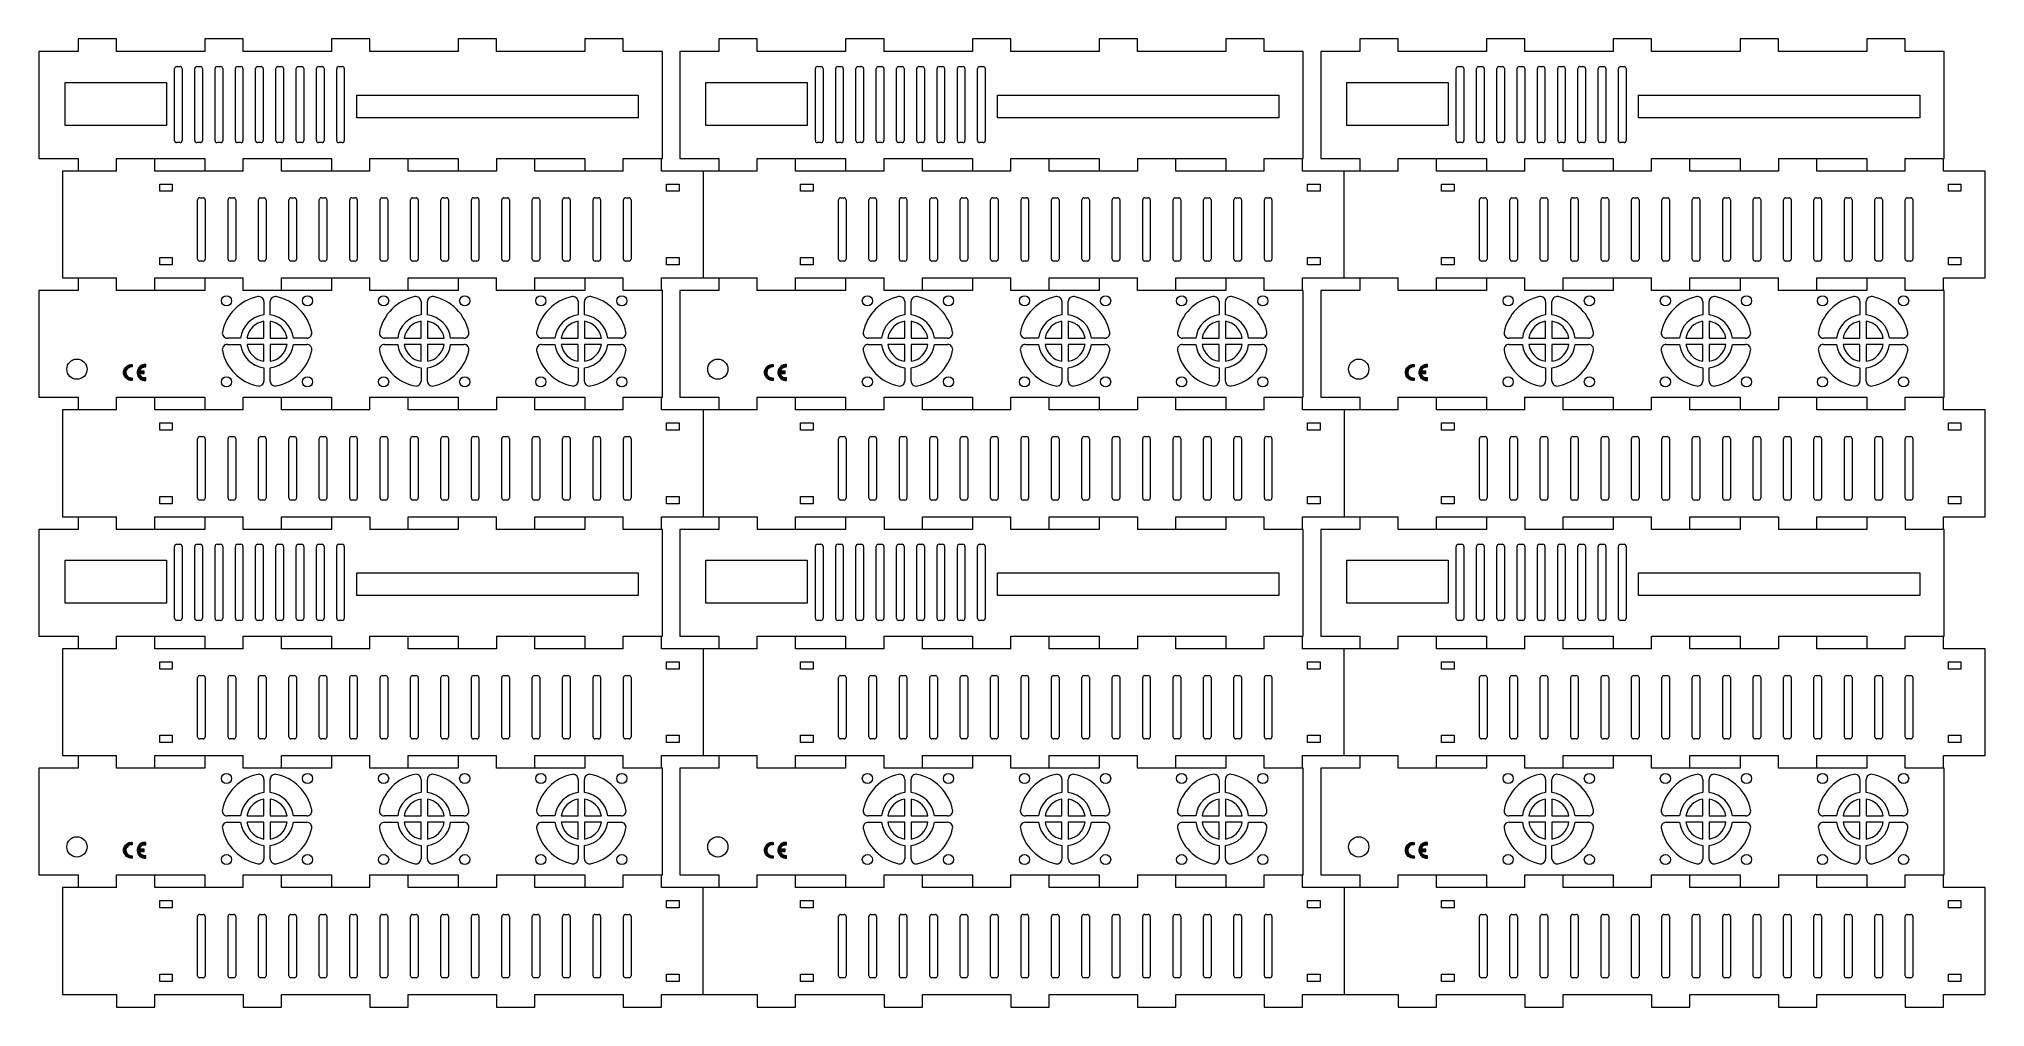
# Model space of a CAD drawing. Header units: millimetres. Extents: x -57 to 711, y 261 to 643.
import ezdxf

# ---------------------------------------------------------------- set-up
doc = ezdxf.new("R2010")
doc.units = ezdxf.units.MM
doc.layers.add('1', color=1, linetype='Continuous', lineweight=5)
doc.layers.add('2', color=5, linetype='Continuous', lineweight=5)

msp = doc.modelspace()

# ---------------------------------------------------------------- hatches: boundary and pattern name
at = {"lineweight": 0}
h = msp.add_hatch(color=7, dxfattribs=at)
h.dxf.hatch_style = 2
edge = h.paths.add_edge_path()
edge.add_spline(control_points=[(-19.88, 514.11), (-19.88, 514.11), (-19.88, 513.17), (-19.88, 513.17), (-21.07, 513.34), (-22.18, 512.51), (-22.36, 511.31), (-22.53, 510.11), (-21.7, 509), (-20.5, 508.83), (-20.29, 508.8), (-20.08, 508.8), (-19.88, 508.83), (-19.88, 508.83), (-19.88, 507.88), (-19.88, 507.88), (-21.6, 507.71), (-23.13, 508.96), (-23.3, 510.68), (-23.48, 512.4), (-22.22, 513.94), (-20.5, 514.11), (-20.29, 514.13), (-20.08, 514.13), (-19.88, 514.11)], knot_values=[0, 0, 0, 0, 1, 1, 1, 2, 2, 2, 3, 3, 3, 4, 4, 4, 5, 5, 5, 6, 6, 6, 7, 7, 7, 8, 8, 8, 8], degree=3, periodic=0)
h = msp.add_hatch(color=7, dxfattribs=at)
h.dxf.hatch_style = 2
edge = h.paths.add_edge_path()
edge.add_spline(control_points=[(-17.01, 511.47), (-16.76, 512.59), (-15.69, 513.33), (-14.55, 513.17), (-14.55, 513.17), (-14.55, 514.11), (-14.55, 514.11), (-16.27, 514.28), (-17.81, 513.03), (-17.98, 511.31), (-18.15, 509.59), (-16.9, 508.05), (-15.18, 507.88), (-14.97, 507.86), (-14.76, 507.86), (-14.55, 507.88), (-14.55, 507.88), (-14.55, 508.83), (-14.55, 508.83), (-15.69, 508.66), (-16.76, 509.41), (-17.01, 510.53), (-17.01, 510.53), (-15.18, 510.53), (-15.18, 510.53), (-15.18, 510.53), (-15.18, 511.47), (-15.18, 511.47), (-15.18, 511.47), (-17.01, 511.47), (-17.01, 511.47), (-17.01, 511.47), (-17.01, 511.47), (-17.01, 511.47)], knot_values=[0, 0, 0, 0, 1, 1, 1, 2, 2, 2, 3, 3, 3, 4, 4, 4, 5, 5, 5, 6, 6, 6, 7, 7, 7, 8, 8, 8, 9, 9, 9, 10, 10, 10, 11, 11, 11, 11], degree=3, periodic=0)
h = msp.add_hatch(color=7, dxfattribs=at)
h.dxf.hatch_style = 2
edge = h.paths.add_edge_path()
edge.add_spline(control_points=[(232.98, 514.11), (232.98, 514.11), (232.98, 513.17), (232.98, 513.17), (231.79, 513.34), (230.68, 512.51), (230.5, 511.31), (230.33, 510.11), (231.16, 509), (232.36, 508.83), (232.57, 508.8), (232.78, 508.8), (232.98, 508.83), (232.98, 508.83), (232.98, 507.88), (232.98, 507.88), (231.26, 507.71), (229.73, 508.96), (229.56, 510.68), (229.38, 512.4), (230.64, 513.94), (232.36, 514.11), (232.57, 514.13), (232.78, 514.13), (232.98, 514.11)], knot_values=[0, 0, 0, 0, 1, 1, 1, 2, 2, 2, 3, 3, 3, 4, 4, 4, 5, 5, 5, 6, 6, 6, 7, 7, 7, 8, 8, 8, 8], degree=3, periodic=0)
h = msp.add_hatch(color=7, dxfattribs=at)
h.dxf.hatch_style = 2
edge = h.paths.add_edge_path()
edge.add_spline(control_points=[(235.85, 511.47), (236.1, 512.59), (237.17, 513.33), (238.31, 513.17), (238.31, 513.17), (238.31, 514.11), (238.31, 514.11), (236.59, 514.28), (235.05, 513.03), (234.88, 511.31), (234.71, 509.59), (235.96, 508.05), (237.68, 507.88), (237.89, 507.86), (238.1, 507.86), (238.31, 507.88), (238.31, 507.88), (238.31, 508.83), (238.31, 508.83), (237.17, 508.66), (236.1, 509.41), (235.85, 510.53), (235.85, 510.53), (237.68, 510.53), (237.68, 510.53), (237.68, 510.53), (237.68, 511.47), (237.68, 511.47), (237.68, 511.47), (235.85, 511.47), (235.85, 511.47), (235.85, 511.47), (235.85, 511.47), (235.85, 511.47)], knot_values=[0, 0, 0, 0, 1, 1, 1, 2, 2, 2, 3, 3, 3, 4, 4, 4, 5, 5, 5, 6, 6, 6, 7, 7, 7, 8, 8, 8, 9, 9, 9, 10, 10, 10, 11, 11, 11, 11], degree=3, periodic=0)
h = msp.add_hatch(color=7, dxfattribs=at)
h.dxf.hatch_style = 2
edge = h.paths.add_edge_path()
edge.add_spline(control_points=[(485.84, 514.11), (485.84, 514.11), (485.84, 513.17), (485.84, 513.17), (484.65, 513.34), (483.54, 512.51), (483.36, 511.31), (483.19, 510.11), (484.02, 509), (485.22, 508.83), (485.43, 508.8), (485.64, 508.8), (485.84, 508.83), (485.84, 508.83), (485.84, 507.88), (485.84, 507.88), (484.12, 507.71), (482.59, 508.96), (482.42, 510.68), (482.24, 512.4), (483.5, 513.94), (485.22, 514.11), (485.43, 514.13), (485.64, 514.13), (485.84, 514.11)], knot_values=[0, 0, 0, 0, 1, 1, 1, 2, 2, 2, 3, 3, 3, 4, 4, 4, 5, 5, 5, 6, 6, 6, 7, 7, 7, 8, 8, 8, 8], degree=3, periodic=0)
h = msp.add_hatch(color=7, dxfattribs=at)
h.dxf.hatch_style = 2
edge = h.paths.add_edge_path()
edge.add_spline(control_points=[(488.71, 511.47), (488.96, 512.59), (490.03, 513.33), (491.17, 513.17), (491.17, 513.17), (491.17, 514.11), (491.17, 514.11), (489.45, 514.28), (487.91, 513.03), (487.74, 511.31), (487.57, 509.59), (488.82, 508.05), (490.54, 507.88), (490.75, 507.86), (490.96, 507.86), (491.17, 507.88), (491.17, 507.88), (491.17, 508.83), (491.17, 508.83), (490.03, 508.66), (488.96, 509.41), (488.71, 510.53), (488.71, 510.53), (490.54, 510.53), (490.54, 510.53), (490.54, 510.53), (490.54, 511.47), (490.54, 511.47), (490.54, 511.47), (488.71, 511.47), (488.71, 511.47), (488.71, 511.47), (488.71, 511.47), (488.71, 511.47)], knot_values=[0, 0, 0, 0, 1, 1, 1, 2, 2, 2, 3, 3, 3, 4, 4, 4, 5, 5, 5, 6, 6, 6, 7, 7, 7, 8, 8, 8, 9, 9, 9, 10, 10, 10, 11, 11, 11, 11], degree=3, periodic=0)
h = msp.add_hatch(color=7, dxfattribs=at)
h.dxf.hatch_style = 2
edge = h.paths.add_edge_path()
edge.add_spline(control_points=[(-19.88, 325.59), (-19.88, 325.59), (-19.88, 324.65), (-19.88, 324.65), (-21.07, 324.82), (-22.18, 323.99), (-22.36, 322.79), (-22.53, 321.59), (-21.7, 320.48), (-20.5, 320.31), (-20.29, 320.28), (-20.08, 320.28), (-19.88, 320.31), (-19.88, 320.31), (-19.88, 319.36), (-19.88, 319.36), (-21.6, 319.19), (-23.13, 320.44), (-23.3, 322.16), (-23.48, 323.88), (-22.22, 325.42), (-20.5, 325.59), (-20.29, 325.61), (-20.08, 325.61), (-19.88, 325.59)], knot_values=[0, 0, 0, 0, 1, 1, 1, 2, 2, 2, 3, 3, 3, 4, 4, 4, 5, 5, 5, 6, 6, 6, 7, 7, 7, 8, 8, 8, 8], degree=3, periodic=0)
h = msp.add_hatch(color=7, dxfattribs=at)
h.dxf.hatch_style = 2
edge = h.paths.add_edge_path()
edge.add_spline(control_points=[(-17.01, 322.95), (-16.76, 324.07), (-15.69, 324.81), (-14.55, 324.65), (-14.55, 324.65), (-14.55, 325.59), (-14.55, 325.59), (-16.27, 325.76), (-17.81, 324.51), (-17.98, 322.79), (-18.15, 321.07), (-16.9, 319.53), (-15.18, 319.36), (-14.97, 319.34), (-14.76, 319.34), (-14.55, 319.36), (-14.55, 319.36), (-14.55, 320.31), (-14.55, 320.31), (-15.69, 320.14), (-16.76, 320.89), (-17.01, 322.01), (-17.01, 322.01), (-15.18, 322.01), (-15.18, 322.01), (-15.18, 322.01), (-15.18, 322.95), (-15.18, 322.95), (-15.18, 322.95), (-17.01, 322.95), (-17.01, 322.95), (-17.01, 322.95), (-17.01, 322.95), (-17.01, 322.95)], knot_values=[0, 0, 0, 0, 1, 1, 1, 2, 2, 2, 3, 3, 3, 4, 4, 4, 5, 5, 5, 6, 6, 6, 7, 7, 7, 8, 8, 8, 9, 9, 9, 10, 10, 10, 11, 11, 11, 11], degree=3, periodic=0)
h = msp.add_hatch(color=7, dxfattribs=at)
h.dxf.hatch_style = 2
edge = h.paths.add_edge_path()
edge.add_spline(control_points=[(232.98, 325.59), (232.98, 325.59), (232.98, 324.65), (232.98, 324.65), (231.79, 324.82), (230.68, 323.99), (230.5, 322.79), (230.33, 321.59), (231.16, 320.48), (232.36, 320.31), (232.57, 320.28), (232.78, 320.28), (232.98, 320.31), (232.98, 320.31), (232.98, 319.36), (232.98, 319.36), (231.26, 319.19), (229.73, 320.44), (229.56, 322.16), (229.38, 323.88), (230.64, 325.42), (232.36, 325.59), (232.57, 325.61), (232.78, 325.61), (232.98, 325.59)], knot_values=[0, 0, 0, 0, 1, 1, 1, 2, 2, 2, 3, 3, 3, 4, 4, 4, 5, 5, 5, 6, 6, 6, 7, 7, 7, 8, 8, 8, 8], degree=3, periodic=0)
h = msp.add_hatch(color=7, dxfattribs=at)
h.dxf.hatch_style = 2
edge = h.paths.add_edge_path()
edge.add_spline(control_points=[(235.85, 322.95), (236.1, 324.07), (237.17, 324.81), (238.31, 324.65), (238.31, 324.65), (238.31, 325.59), (238.31, 325.59), (236.59, 325.76), (235.05, 324.51), (234.88, 322.79), (234.71, 321.07), (235.96, 319.53), (237.68, 319.36), (237.89, 319.34), (238.1, 319.34), (238.31, 319.36), (238.31, 319.36), (238.31, 320.31), (238.31, 320.31), (237.17, 320.14), (236.1, 320.89), (235.85, 322.01), (235.85, 322.01), (237.68, 322.01), (237.68, 322.01), (237.68, 322.01), (237.68, 322.95), (237.68, 322.95), (237.68, 322.95), (235.85, 322.95), (235.85, 322.95), (235.85, 322.95), (235.85, 322.95), (235.85, 322.95)], knot_values=[0, 0, 0, 0, 1, 1, 1, 2, 2, 2, 3, 3, 3, 4, 4, 4, 5, 5, 5, 6, 6, 6, 7, 7, 7, 8, 8, 8, 9, 9, 9, 10, 10, 10, 11, 11, 11, 11], degree=3, periodic=0)
h = msp.add_hatch(color=7, dxfattribs=at)
h.dxf.hatch_style = 2
edge = h.paths.add_edge_path()
edge.add_spline(control_points=[(485.84, 325.59), (485.84, 325.59), (485.84, 324.65), (485.84, 324.65), (484.65, 324.82), (483.54, 323.99), (483.36, 322.79), (483.19, 321.59), (484.02, 320.48), (485.22, 320.31), (485.43, 320.28), (485.64, 320.28), (485.84, 320.31), (485.84, 320.31), (485.84, 319.36), (485.84, 319.36), (484.12, 319.19), (482.59, 320.44), (482.42, 322.16), (482.24, 323.88), (483.5, 325.42), (485.22, 325.59), (485.43, 325.61), (485.64, 325.61), (485.84, 325.59)], knot_values=[0, 0, 0, 0, 1, 1, 1, 2, 2, 2, 3, 3, 3, 4, 4, 4, 5, 5, 5, 6, 6, 6, 7, 7, 7, 8, 8, 8, 8], degree=3, periodic=0)
h = msp.add_hatch(color=7, dxfattribs=at)
h.dxf.hatch_style = 2
edge = h.paths.add_edge_path()
edge.add_spline(control_points=[(488.71, 322.95), (488.96, 324.07), (490.03, 324.81), (491.17, 324.65), (491.17, 324.65), (491.17, 325.59), (491.17, 325.59), (489.45, 325.76), (487.91, 324.51), (487.74, 322.79), (487.57, 321.07), (488.82, 319.53), (490.54, 319.36), (490.75, 319.34), (490.96, 319.34), (491.17, 319.36), (491.17, 319.36), (491.17, 320.31), (491.17, 320.31), (490.03, 320.14), (488.96, 320.89), (488.71, 322.01), (488.71, 322.01), (490.54, 322.01), (490.54, 322.01), (490.54, 322.01), (490.54, 322.95), (490.54, 322.95), (490.54, 322.95), (488.71, 322.95), (488.71, 322.95), (488.71, 322.95), (488.71, 322.95), (488.71, 322.95)], knot_values=[0, 0, 0, 0, 1, 1, 1, 2, 2, 2, 3, 3, 3, 4, 4, 4, 5, 5, 5, 6, 6, 6, 7, 7, 7, 8, 8, 8, 9, 9, 9, 10, 10, 10, 11, 11, 11, 11], degree=3, periodic=0)

# ---------------------------------------------------------------- linework, layer by layer
at = {"layer": '1', "lineweight": 5}
for p, q in [((-41.27, 637.62), (-56.71, 637.62)), ((-56.71, 637.62), (-56.71, 595.49)), ((-41.27, 642.62), (-41.27, 637.62)), ((-26.14, 642.62), (-41.27, 642.62)), ((-26.14, 637.62), (-26.14, 642.62)), ((8.73, 637.62), (-26.14, 637.62)), ((23.86, 642.62), (8.73, 642.62)), ((8.73, 642.62), (8.73, 637.62)), ((23.86, 637.62), (23.86, 642.62)), ((58.73, 637.62), (23.86, 637.62)), ((73.86, 642.62), (58.73, 642.62)), ((58.73, 642.62), (58.73, 637.62)), ((73.86, 637.62), (73.86, 642.62)), ((108.73, 637.62), (73.86, 637.62)), ((123.86, 642.62), (108.73, 642.62)), ((108.73, 642.62), (108.73, 637.62)), ((123.86, 637.62), (123.86, 642.62)), ((158.73, 637.62), (123.86, 637.62)), ((173.86, 642.62), (158.73, 642.62)), ((158.73, 642.62), (158.73, 637.62)), ((173.86, 637.62), (173.86, 642.62)), ((189.29, 637.62), (173.86, 637.62)), ((189.29, 595.49), (189.29, 637.62)), ((211.59, 637.62), (196.15, 637.62)), ((196.15, 637.62), (196.15, 595.49)), ((211.59, 642.62), (211.59, 637.62)), ((226.72, 642.62), (211.59, 642.62)), ((226.72, 637.62), (226.72, 642.62)), ((261.59, 637.62), (226.72, 637.62)), ((276.72, 642.62), (261.59, 642.62)), ((261.59, 642.62), (261.59, 637.62)), ((276.72, 637.62), (276.72, 642.62)), ((311.59, 637.62), (276.72, 637.62)), ((326.72, 642.62), (311.59, 642.62)), ((311.59, 642.62), (311.59, 637.62)), ((326.72, 637.62), (326.72, 642.62)), ((361.59, 637.62), (326.72, 637.62)), ((376.72, 642.62), (361.59, 642.62)), ((361.59, 642.62), (361.59, 637.62)), ((376.72, 637.62), (376.72, 642.62)), ((411.59, 637.62), (376.72, 637.62)), ((426.72, 642.62), (411.59, 642.62)), ((411.59, 642.62), (411.59, 637.62)), ((426.72, 637.62), (426.72, 642.62)), ((442.15, 637.62), (426.72, 637.62)), ((442.15, 595.49), (442.15, 637.62)), ((464.45, 637.62), (449.01, 637.62)), ((449.01, 637.62), (449.01, 595.49)), ((464.45, 642.62), (464.45, 637.62)), ((479.58, 642.62), (464.45, 642.62)), ((479.58, 637.62), (479.58, 642.62)), ((514.45, 637.62), (479.58, 637.62)), ((529.58, 642.62), (514.45, 642.62)), ((514.45, 642.62), (514.45, 637.62)), ((529.58, 637.62), (529.58, 642.62)), ((564.45, 637.62), (529.58, 637.62)), ((579.58, 642.62), (564.45, 642.62)), ((564.45, 642.62), (564.45, 637.62)), ((579.58, 637.62), (579.58, 642.62)), ((614.45, 637.62), (579.58, 637.62)), ((629.58, 642.62), (614.45, 642.62)), ((614.45, 642.62), (614.45, 637.62)), ((629.58, 637.62), (629.58, 642.62)), ((664.45, 637.62), (629.58, 637.62)), ((679.58, 642.62), (664.45, 642.62)), ((664.45, 642.62), (664.45, 637.62)), ((679.58, 637.62), (679.58, 642.62)), ((695.01, 637.62), (679.58, 637.62)), ((695.01, 595.49), (695.01, 637.62)), ((-56.71, 595.49), (-41.27, 595.49)), ((-41.27, 595.49), (-41.27, 590.49)), ((-26.14, 590.49), (-26.14, 595.49)), ((-26.14, 595.49), (8.73, 595.49)), ((-11.01, 590.49), (-11.01, 595.49)), ((8.73, 595.49), (8.73, 590.49)), ((23.86, 590.49), (23.86, 595.49)), ((23.86, 595.49), (58.73, 595.49)), ((38.99, 590.49), (38.99, 595.49)), ((58.73, 595.49), (58.73, 595.49)), ((58.73, 595.49), (58.73, 590.49)), ((73.86, 590.49), (73.86, 595.49)), ((73.86, 595.49), (108.73, 595.49)), ((88.99, 590.49), (88.99, 595.49)), ((108.73, 595.49), (108.73, 590.49)), ((123.86, 595.49), (158.73, 595.49)), ((123.86, 595.49), (123.86, 590.49)), ((138.99, 590.49), (138.99, 595.49)), ((158.73, 595.49), (158.73, 590.49)), ((173.86, 590.49), (173.86, 595.49)), ((173.86, 595.49), (189.29, 595.49)), ((188.99, 590.49), (188.99, 595.49)), ((196.15, 595.49), (211.59, 595.49)), ((211.59, 595.49), (211.59, 590.49)), ((226.72, 590.49), (226.72, 595.49)), ((226.72, 595.49), (261.59, 595.49)), ((241.85, 590.49), (241.85, 595.49)), ((261.59, 595.49), (261.59, 590.49)), ((276.72, 590.49), (276.72, 595.49)), ((276.72, 595.49), (311.59, 595.49)), ((291.85, 590.49), (291.85, 595.49)), ((311.59, 595.49), (311.59, 595.49)), ((311.59, 595.49), (311.59, 590.49)), ((326.72, 590.49), (326.72, 595.49)), ((326.72, 595.49), (361.59, 595.49)), ((341.85, 590.49), (341.85, 595.49)), ((361.59, 595.49), (361.59, 590.49)), ((376.72, 595.49), (376.72, 590.49)), ((376.72, 595.49), (411.59, 595.49)), ((391.85, 590.49), (391.85, 595.49)), ((411.59, 595.49), (411.59, 590.49)), ((426.72, 590.49), (426.72, 595.49)), ((426.72, 595.49), (442.15, 595.49)), ((441.85, 590.49), (441.85, 595.49)), ((449.01, 595.49), (464.45, 595.49)), ((464.45, 595.49), (464.45, 590.49)), ((479.58, 590.49), (479.58, 595.49)), ((479.58, 595.49), (514.45, 595.49)), ((494.71, 590.49), (494.71, 595.49)), ((514.45, 595.49), (514.45, 590.49)), ((529.58, 590.49), (529.58, 595.49)), ((529.58, 595.49), (564.45, 595.49)), ((544.71, 590.49), (544.71, 595.49)), ((564.45, 595.49), (564.45, 595.49)), ((564.45, 595.49), (564.45, 590.49)), ((579.58, 590.49), (579.58, 595.49)), ((579.58, 595.49), (614.45, 595.49)), ((594.71, 590.49), (594.71, 595.49)), ((614.45, 595.49), (614.45, 590.49)), ((629.58, 595.49), (629.58, 590.49)), ((629.58, 595.49), (664.45, 595.49)), ((644.71, 590.49), (644.71, 595.49)), ((664.45, 595.49), (664.45, 590.49)), ((679.58, 590.49), (679.58, 595.49)), ((679.58, 595.49), (695.01, 595.49)), ((694.71, 590.49), (694.71, 595.49)), ((-26.14, 590.49), (-47.44, 590.49)), ((-47.44, 590.49), (-47.44, 548.36)), ((23.86, 590.49), (-11.01, 590.49)), ((73.86, 590.49), (38.99, 590.49)), ((123.86, 590.49), (88.99, 590.49)), ((173.86, 590.49), (138.99, 590.49)), ((226.72, 590.49), (188.99, 590.49)), ((205.42, 590.49), (205.42, 548.36)), ((276.72, 590.49), (241.85, 590.49)), ((326.72, 590.49), (291.85, 590.49)), ((376.72, 590.49), (341.85, 590.49)), ((426.72, 590.49), (391.85, 590.49)), ((479.58, 590.49), (441.85, 590.49)), ((458.28, 548.36), (458.28, 590.49)), ((529.58, 590.49), (494.71, 590.49)), ((579.58, 590.49), (544.71, 590.49)), ((629.58, 590.49), (594.71, 590.49)), ((679.58, 590.49), (644.71, 590.49)), ((711.14, 590.49), (694.71, 590.49)), ((711.14, 548.36), (711.14, 590.49)), ((-47.44, 548.36), (-26.14, 548.36)), ((-41.27, 548.36), (-41.27, 543.36)), ((-26.14, 543.36), (-26.14, 548.36)), ((-11.01, 543.36), (-11.01, 548.36)), ((-11.01, 548.36), (23.86, 548.36)), ((8.73, 548.36), (8.73, 543.36)), ((23.86, 543.36), (23.86, 548.36)), ((38.99, 543.36), (38.99, 548.36)), ((38.99, 548.36), (73.86, 548.36)), ((58.73, 548.36), (58.73, 543.36)), ((73.86, 543.36), (73.86, 548.36)), ((88.99, 543.36), (88.99, 548.36)), ((88.99, 548.36), (123.86, 548.36)), ((108.73, 548.36), (108.73, 543.36)), ((123.86, 543.36), (123.86, 548.36)), ((138.99, 543.36), (138.99, 548.36)), ((138.99, 548.36), (173.86, 548.36)), ((158.73, 548.36), (158.73, 543.36)), ((173.86, 543.36), (173.86, 548.36)), ((188.99, 543.36), (188.99, 548.36)), ((188.99, 548.36), (226.72, 548.36)), ((211.59, 548.36), (211.59, 543.36)), ((226.72, 543.36), (226.72, 548.36)), ((241.85, 543.36), (241.85, 548.36)), ((241.85, 548.36), (276.72, 548.36)), ((261.59, 548.36), (261.59, 543.36)), ((276.72, 543.36), (276.72, 548.36)), ((291.85, 543.36), (291.85, 548.36)), ((291.85, 548.36), (326.72, 548.36)), ((311.59, 548.36), (311.59, 543.36)), ((326.72, 543.36), (326.72, 548.36)), ((341.85, 543.36), (341.85, 548.36)), ((341.85, 548.36), (376.72, 548.36)), ((361.59, 548.36), (361.59, 543.36)), ((376.72, 543.36), (376.72, 548.36)), ((391.85, 543.36), (391.85, 548.36)), ((391.85, 548.36), (426.72, 548.36)), ((411.59, 548.36), (411.59, 543.36)), ((426.72, 543.36), (426.72, 548.36)), ((441.85, 543.36), (441.85, 548.36)), ((441.85, 548.36), (479.58, 548.36)), ((464.45, 548.36), (464.45, 543.36)), ((479.58, 543.36), (479.58, 548.36)), ((494.71, 543.36), (494.71, 548.36)), ((494.71, 548.36), (529.58, 548.36)), ((514.45, 548.36), (514.45, 543.36)), ((529.58, 543.36), (529.58, 548.36)), ((544.71, 543.36), (544.71, 548.36)), ((544.71, 548.36), (579.58, 548.36)), ((564.45, 548.36), (564.45, 543.36)), ((579.58, 543.36), (579.58, 548.36)), ((594.71, 543.36), (594.71, 548.36)), ((594.71, 548.36), (629.58, 548.36)), ((614.45, 548.36), (614.45, 543.36)), ((629.58, 543.36), (629.58, 548.36)), ((644.71, 543.36), (644.71, 548.36)), ((644.71, 548.36), (679.58, 548.36)), ((664.45, 548.36), (664.45, 543.36)), ((679.58, 543.36), (679.58, 548.36)), ((694.71, 543.36), (694.71, 548.36)), ((694.71, 548.36), (711.14, 548.36)), ((-41.27, 543.36), (-56.71, 543.36)), ((-56.71, 543.36), (-56.71, 501.23)), ((8.73, 543.36), (-26.14, 543.36)), ((58.73, 543.36), (23.86, 543.36)), ((108.73, 543.36), (73.86, 543.36)), ((158.73, 543.36), (123.86, 543.36)), ((189.29, 543.36), (173.86, 543.36)), ((189.29, 501.23), (189.29, 543.36)), ((211.59, 543.36), (196.15, 543.36)), ((196.15, 543.36), (196.15, 501.23)), ((261.59, 543.36), (226.72, 543.36)), ((311.59, 543.36), (276.72, 543.36)), ((361.59, 543.36), (326.72, 543.36)), ((411.59, 543.36), (376.72, 543.36)), ((442.15, 543.36), (426.72, 543.36)), ((442.15, 501.23), (442.15, 543.36)), ((464.45, 543.36), (449.01, 543.36)), ((449.01, 543.36), (449.01, 501.23)), ((514.45, 543.36), (479.58, 543.36)), ((564.45, 543.36), (529.58, 543.36)), ((614.45, 543.36), (579.58, 543.36)), ((664.45, 543.36), (629.58, 543.36)), ((695.01, 543.36), (679.58, 543.36)), ((695.01, 501.23), (695.01, 543.36)), ((-56.71, 501.23), (-41.27, 501.23)), ((-41.27, 501.23), (-41.27, 496.23)), ((-26.14, 496.23), (-26.14, 501.23)), ((-26.14, 501.23), (8.73, 501.23)), ((-11.01, 496.23), (-11.01, 501.23)), ((8.73, 501.23), (8.73, 496.23)), ((23.86, 496.23), (23.86, 501.23)), ((23.86, 501.23), (58.73, 501.23)), ((38.99, 496.23), (38.99, 501.23)), ((58.73, 501.23), (58.73, 496.23)), ((73.86, 496.23), (73.86, 501.23)), ((73.86, 501.23), (108.73, 501.23)), ((88.99, 496.23), (88.99, 501.23)), ((108.73, 501.23), (108.73, 496.23)), ((123.86, 501.23), (123.86, 496.23)), ((123.86, 501.23), (158.73, 501.23)), ((138.99, 496.23), (138.99, 501.23)), ((158.73, 501.23), (158.73, 496.23)), ((173.86, 496.23), (173.86, 501.23)), ((173.86, 501.23), (189.29, 501.23)), ((188.99, 496.23), (188.99, 501.23)), ((196.15, 501.23), (211.59, 501.23)), ((211.59, 501.23), (211.59, 496.23)), ((226.72, 496.23), (226.72, 501.23)), ((226.72, 501.23), (261.59, 501.23)), ((241.85, 496.23), (241.85, 501.23)), ((261.59, 501.23), (261.59, 496.23)), ((276.72, 496.23), (276.72, 501.23)), ((276.72, 501.23), (311.59, 501.23)), ((291.85, 496.23), (291.85, 501.23)), ((311.59, 501.23), (311.59, 496.23)), ((326.72, 496.23), (326.72, 501.23)), ((326.72, 501.23), (361.59, 501.23)), ((341.85, 496.23), (341.85, 501.23)), ((361.59, 501.23), (361.59, 496.23)), ((376.72, 501.23), (376.72, 496.23)), ((376.72, 501.23), (411.59, 501.23)), ((391.85, 496.23), (391.85, 501.23)), ((411.59, 501.23), (411.59, 496.23)), ((426.72, 496.23), (426.72, 501.23)), ((426.72, 501.23), (442.15, 501.23)), ((441.85, 496.23), (441.85, 501.23)), ((449.01, 501.23), (464.45, 501.23)), ((464.45, 501.23), (464.45, 496.23)), ((479.58, 496.23), (479.58, 501.23)), ((479.58, 501.23), (514.45, 501.23)), ((494.71, 496.23), (494.71, 501.23)), ((514.45, 501.23), (514.45, 496.23)), ((529.58, 496.23), (529.58, 501.23)), ((529.58, 501.23), (564.45, 501.23)), ((544.71, 496.23), (544.71, 501.23)), ((564.45, 501.23), (564.45, 496.23)), ((579.58, 496.23), (579.58, 501.23)), ((579.58, 501.23), (614.45, 501.23)), ((594.71, 496.23), (594.71, 501.23)), ((614.45, 501.23), (614.45, 496.23)), ((629.58, 501.23), (629.58, 496.23)), ((629.58, 501.23), (664.45, 501.23)), ((644.71, 496.23), (644.71, 501.23)), ((664.45, 501.23), (664.45, 496.23)), ((679.58, 496.23), (679.58, 501.23)), ((679.58, 501.23), (695.01, 501.23)), ((694.71, 496.23), (694.71, 501.23)), ((-26.14, 496.23), (-47.44, 496.23)), ((-47.44, 496.23), (-47.44, 454.1)), ((23.86, 496.23), (-11.01, 496.23)), ((73.86, 496.23), (38.99, 496.23)), ((123.86, 496.23), (88.99, 496.23)), ((173.86, 496.23), (138.99, 496.23)), ((226.72, 496.23), (188.99, 496.23)), ((205.42, 496.23), (205.42, 454.1)), ((276.72, 496.23), (241.85, 496.23)), ((326.72, 496.23), (291.85, 496.23)), ((376.72, 496.23), (341.85, 496.23)), ((426.72, 496.23), (391.85, 496.23)), ((479.58, 496.23), (441.85, 496.23)), ((458.28, 496.23), (458.28, 454.1)), ((529.58, 496.23), (494.71, 496.23)), ((579.58, 496.23), (544.71, 496.23)), ((629.58, 496.23), (594.71, 496.23)), ((679.58, 496.23), (644.71, 496.23)), ((711.14, 496.23), (694.71, 496.23)), ((711.14, 454.1), (711.14, 496.23)), ((-47.44, 454.1), (-26.14, 454.1)), ((-41.27, 454.1), (-41.27, 449.1)), ((-26.14, 449.1), (-26.14, 454.1)), ((-11.01, 449.1), (-11.01, 454.1)), ((-11.01, 454.1), (23.86, 454.1)), ((8.73, 454.1), (8.73, 449.1)), ((23.86, 449.1), (23.86, 454.1)), ((38.99, 449.1), (38.99, 454.1)), ((38.99, 454.1), (73.86, 454.1)), ((58.73, 454.1), (58.73, 449.1)), ((73.86, 454.1), (73.86, 449.1)), ((88.99, 449.1), (88.99, 454.1)), ((88.99, 454.1), (123.86, 454.1)), ((108.73, 454.1), (108.73, 449.1)), ((123.86, 449.1), (123.86, 454.1)), ((138.99, 449.1), (138.99, 454.1)), ((138.99, 454.1), (173.86, 454.1)), ((158.73, 454.1), (158.73, 449.1)), ((173.86, 449.1), (173.86, 454.1)), ((188.99, 449.1), (188.99, 454.1)), ((188.99, 454.1), (226.72, 454.1)), ((211.59, 454.1), (211.59, 449.1)), ((226.72, 454.1), (226.72, 449.1)), ((241.85, 449.1), (241.85, 454.1)), ((241.85, 454.1), (276.72, 454.1)), ((261.59, 454.1), (261.59, 449.1)), ((276.72, 454.1), (276.72, 449.1)), ((291.85, 449.1), (291.85, 454.1)), ((291.85, 454.1), (326.72, 454.1)), ((311.59, 454.1), (311.59, 449.1)), ((326.72, 449.1), (326.72, 454.1)), ((341.85, 449.1), (341.85, 454.1)), ((341.85, 454.1), (376.72, 454.1)), ((361.59, 454.1), (361.59, 449.1)), ((376.72, 454.1), (376.72, 449.1)), ((391.85, 449.1), (391.85, 454.1)), ((391.85, 454.1), (426.72, 454.1)), ((411.59, 454.1), (411.59, 449.1)), ((426.72, 449.1), (426.72, 454.1)), ((441.85, 449.1), (441.85, 454.1)), ((441.85, 454.1), (479.58, 454.1)), ((464.45, 454.1), (464.45, 449.1)), ((479.58, 449.1), (479.58, 454.1)), ((494.71, 449.1), (494.71, 454.1)), ((494.71, 454.1), (529.58, 454.1)), ((514.45, 454.1), (514.45, 449.1)), ((529.58, 454.1), (529.58, 449.1)), ((544.71, 449.1), (544.71, 454.1)), ((544.71, 454.1), (579.58, 454.1)), ((564.45, 454.1), (564.45, 449.1)), ((579.58, 449.1), (579.58, 454.1)), ((594.71, 449.1), (594.71, 454.1)), ((594.71, 454.1), (629.58, 454.1)), ((614.45, 454.1), (614.45, 449.1)), ((629.58, 454.1), (629.58, 449.1)), ((644.71, 449.1), (644.71, 454.1)), ((644.71, 454.1), (679.58, 454.1)), ((664.45, 454.1), (664.45, 449.1)), ((679.58, 454.1), (679.58, 449.1)), ((694.71, 449.1), (694.71, 454.1)), ((694.71, 454.1), (711.14, 454.1)), ((-41.27, 449.1), (-56.71, 449.1)), ((-56.71, 449.1), (-56.71, 406.97)), ((8.73, 449.1), (-26.14, 449.1)), ((58.73, 449.1), (23.86, 449.1)), ((108.73, 449.1), (73.86, 449.1)), ((158.73, 449.1), (123.86, 449.1)), ((189.29, 449.1), (173.86, 449.1)), ((189.29, 406.97), (189.29, 449.1)), ((211.59, 449.1), (196.15, 449.1)), ((196.15, 449.1), (196.15, 406.97)), ((261.59, 449.1), (226.72, 449.1)), ((311.59, 449.1), (276.72, 449.1)), ((361.59, 449.1), (326.72, 449.1)), ((411.59, 449.1), (376.72, 449.1)), ((442.15, 449.1), (426.72, 449.1)), ((442.15, 406.97), (442.15, 449.1)), ((464.45, 449.1), (449.01, 449.1)), ((449.01, 449.1), (449.01, 406.97)), ((514.45, 449.1), (479.58, 449.1)), ((564.45, 449.1), (529.58, 449.1)), ((614.45, 449.1), (579.58, 449.1)), ((664.45, 449.1), (629.58, 449.1)), ((695.01, 449.1), (679.58, 449.1)), ((695.01, 406.97), (695.01, 449.1)), ((-56.71, 406.97), (-41.27, 406.97)), ((-41.27, 406.97), (-41.27, 401.97)), ((-26.14, 401.97), (-26.14, 406.97)), ((-26.14, 406.97), (8.73, 406.97)), ((-11.01, 401.97), (-11.01, 406.97)), ((8.73, 406.97), (8.73, 401.97)), ((23.86, 401.97), (23.86, 406.97)), ((23.86, 406.97), (58.73, 406.97)), ((38.99, 401.97), (38.99, 406.97)), ((58.73, 406.97), (58.73, 406.97)), ((58.73, 406.97), (58.73, 401.97)), ((73.86, 401.97), (73.86, 406.97)), ((73.86, 406.97), (108.73, 406.97)), ((88.99, 401.97), (88.99, 406.97)), ((108.73, 406.97), (108.73, 401.97)), ((123.86, 406.97), (123.86, 401.97)), ((123.86, 406.97), (158.73, 406.97)), ((138.99, 401.97), (138.99, 406.97)), ((158.73, 406.97), (158.73, 401.97)), ((173.86, 401.97), (173.86, 406.97)), ((173.86, 406.97), (189.29, 406.97)), ((188.99, 401.97), (188.99, 406.97)), ((196.15, 406.97), (211.59, 406.97)), ((211.59, 406.97), (211.59, 401.97)), ((226.72, 401.97), (226.72, 406.97)), ((226.72, 406.97), (261.59, 406.97)), ((241.85, 401.97), (241.85, 406.97)), ((261.59, 406.97), (261.59, 401.97)), ((276.72, 401.97), (276.72, 406.97)), ((276.72, 406.97), (311.59, 406.97)), ((291.85, 401.97), (291.85, 406.97)), ((311.59, 406.97), (311.59, 406.97)), ((311.59, 406.97), (311.59, 401.97)), ((326.72, 401.97), (326.72, 406.97)), ((326.72, 406.97), (361.59, 406.97)), ((341.85, 401.97), (341.85, 406.97)), ((361.59, 406.97), (361.59, 401.97)), ((376.72, 406.97), (376.72, 401.97)), ((376.72, 406.97), (411.59, 406.97)), ((391.85, 401.97), (391.85, 406.97)), ((411.59, 406.97), (411.59, 401.97)), ((426.72, 401.97), (426.72, 406.97)), ((426.72, 406.97), (442.15, 406.97)), ((441.85, 401.97), (441.85, 406.97)), ((449.01, 406.97), (464.45, 406.97)), ((464.45, 406.97), (464.45, 401.97)), ((479.58, 401.97), (479.58, 406.97)), ((479.58, 406.97), (514.45, 406.97)), ((494.71, 401.97), (494.71, 406.97)), ((514.45, 406.97), (514.45, 401.97)), ((529.58, 401.97), (529.58, 406.97)), ((529.58, 406.97), (564.45, 406.97)), ((544.71, 401.97), (544.71, 406.97)), ((564.45, 406.97), (564.45, 406.97)), ((564.45, 406.97), (564.45, 401.97)), ((579.58, 401.97), (579.58, 406.97)), ((579.58, 406.97), (614.45, 406.97)), ((594.71, 401.97), (594.71, 406.97)), ((614.45, 406.97), (614.45, 401.97)), ((629.58, 406.97), (629.58, 401.97)), ((629.58, 406.97), (664.45, 406.97)), ((644.71, 401.97), (644.71, 406.97)), ((664.45, 406.97), (664.45, 401.97)), ((679.58, 401.97), (679.58, 406.97)), ((679.58, 406.97), (695.01, 406.97)), ((694.71, 401.97), (694.71, 406.97)), ((-26.14, 401.97), (-47.44, 401.97)), ((-47.44, 401.97), (-47.44, 359.84)), ((23.86, 401.97), (-11.01, 401.97)), ((73.86, 401.97), (38.99, 401.97)), ((123.86, 401.97), (88.99, 401.97)), ((173.86, 401.97), (138.99, 401.97)), ((226.72, 401.97), (188.99, 401.97)), ((205.42, 401.97), (205.42, 359.84)), ((276.72, 401.97), (241.85, 401.97)), ((326.72, 401.97), (291.85, 401.97)), ((376.72, 401.97), (341.85, 401.97)), ((426.72, 401.97), (391.85, 401.97)), ((479.58, 401.97), (441.85, 401.97)), ((458.28, 359.84), (458.28, 401.97)), ((529.58, 401.97), (494.71, 401.97)), ((579.58, 401.97), (544.71, 401.97)), ((629.58, 401.97), (594.71, 401.97)), ((679.58, 401.97), (644.71, 401.97)), ((711.14, 401.97), (694.71, 401.97)), ((711.14, 359.84), (711.14, 401.97)), ((-41.27, 354.84), (-56.71, 354.84)), ((-56.71, 354.84), (-56.71, 312.71)), ((-47.44, 359.84), (-26.14, 359.84)), ((-41.27, 359.84), (-41.27, 354.84)), ((-26.14, 354.84), (-26.14, 359.84)), ((8.73, 354.84), (-26.14, 354.84)), ((-11.01, 354.84), (-11.01, 359.84)), ((-11.01, 359.84), (23.86, 359.84)), ((8.73, 359.84), (8.73, 354.84)), ((23.86, 354.84), (23.86, 359.84)), ((58.73, 354.84), (23.86, 354.84)), ((38.99, 354.84), (38.99, 359.84)), ((38.99, 359.84), (73.86, 359.84)), ((58.73, 359.84), (58.73, 354.84)), ((73.86, 354.84), (73.86, 359.84)), ((108.73, 354.84), (73.86, 354.84)), ((88.99, 354.84), (88.99, 359.84)), ((88.99, 359.84), (123.86, 359.84)), ((108.73, 359.84), (108.73, 354.84)), ((123.86, 354.84), (123.86, 359.84)), ((158.73, 354.84), (123.86, 354.84)), ((138.99, 354.84), (138.99, 359.84)), ((138.99, 359.84), (173.86, 359.84)), ((158.73, 359.84), (158.73, 354.84)), ((173.86, 354.84), (173.86, 359.84)), ((189.29, 354.84), (173.86, 354.84)), ((188.99, 354.84), (188.99, 359.84)), ((188.99, 359.84), (226.72, 359.84)), ((189.29, 312.71), (189.29, 354.84)), ((211.59, 354.84), (196.15, 354.84)), ((196.15, 354.84), (196.15, 312.71)), ((211.59, 359.84), (211.59, 354.84)), ((226.72, 354.84), (226.72, 359.84)), ((261.59, 354.84), (226.72, 354.84)), ((241.85, 354.84), (241.85, 359.84)), ((241.85, 359.84), (276.72, 359.84)), ((261.59, 359.84), (261.59, 354.84)), ((276.72, 354.84), (276.72, 359.84)), ((311.59, 354.84), (276.72, 354.84)), ((291.85, 354.84), (291.85, 359.84)), ((291.85, 359.84), (326.72, 359.84)), ((311.59, 359.84), (311.59, 354.84)), ((326.72, 354.84), (326.72, 359.84)), ((361.59, 354.84), (326.72, 354.84)), ((341.85, 354.84), (341.85, 359.84)), ((341.85, 359.84), (376.72, 359.84)), ((361.59, 359.84), (361.59, 354.84)), ((376.72, 354.84), (376.72, 359.84)), ((411.59, 354.84), (376.72, 354.84)), ((391.85, 354.84), (391.85, 359.84)), ((391.85, 359.84), (426.72, 359.84)), ((411.59, 359.84), (411.59, 354.84)), ((426.72, 354.84), (426.72, 359.84)), ((442.15, 354.84), (426.72, 354.84)), ((441.85, 354.84), (441.85, 359.84)), ((441.85, 359.84), (479.58, 359.84)), ((442.15, 312.71), (442.15, 354.84)), ((464.45, 354.84), (449.01, 354.84)), ((449.01, 354.84), (449.01, 312.71)), ((464.45, 359.84), (464.45, 354.84)), ((479.58, 354.84), (479.58, 359.84)), ((514.45, 354.84), (479.58, 354.84)), ((494.71, 354.84), (494.71, 359.84)), ((494.71, 359.84), (529.58, 359.84)), ((514.45, 359.84), (514.45, 354.84)), ((529.58, 354.84), (529.58, 359.84)), ((564.45, 354.84), (529.58, 354.84)), ((544.71, 354.84), (544.71, 359.84)), ((544.71, 359.84), (579.58, 359.84)), ((564.45, 359.84), (564.45, 354.84)), ((579.58, 354.84), (579.58, 359.84)), ((614.45, 354.84), (579.58, 354.84)), ((594.71, 354.84), (594.71, 359.84)), ((594.71, 359.84), (629.58, 359.84)), ((614.45, 359.84), (614.45, 354.84)), ((629.58, 354.84), (629.58, 359.84)), ((664.45, 354.84), (629.58, 354.84)), ((644.71, 354.84), (644.71, 359.84)), ((644.71, 359.84), (679.58, 359.84)), ((664.45, 359.84), (664.45, 354.84)), ((679.58, 354.84), (679.58, 359.84)), ((695.01, 354.84), (679.58, 354.84)), ((694.71, 354.84), (694.71, 359.84)), ((694.71, 359.84), (711.14, 359.84)), ((695.01, 312.71), (695.01, 354.84)), ((-56.71, 312.71), (-41.27, 312.71)), ((-26.14, 307.71), (-47.44, 307.71)), ((-47.44, 307.71), (-47.44, 265.58)), ((-41.27, 312.71), (-41.27, 307.71)), ((-26.14, 307.71), (-26.14, 312.71)), ((-26.14, 312.71), (8.73, 312.71)), ((-11.01, 307.71), (-11.01, 312.71)), ((23.86, 307.71), (-11.01, 307.71)), ((8.73, 312.71), (8.73, 307.71)), ((23.86, 307.71), (23.86, 312.71)), ((23.86, 312.71), (58.73, 312.71)), ((38.99, 307.71), (38.99, 312.71)), ((73.86, 307.71), (38.99, 307.71)), ((58.73, 312.71), (58.73, 307.71)), ((73.86, 307.71), (73.86, 312.71)), ((73.86, 312.71), (108.73, 312.71)), ((88.99, 307.71), (88.99, 312.71)), ((123.86, 307.71), (88.99, 307.71)), ((108.73, 312.71), (108.73, 307.71)), ((123.86, 312.71), (123.86, 307.71)), ((123.86, 312.71), (158.73, 312.71)), ((138.99, 307.71), (138.99, 312.71)), ((173.86, 307.71), (138.99, 307.71)), ((158.73, 312.71), (158.73, 307.71)), ((173.86, 307.71), (173.86, 312.71)), ((173.86, 312.71), (189.29, 312.71)), ((188.99, 307.71), (188.99, 312.71)), ((226.72, 307.71), (188.99, 307.71)), ((196.15, 312.71), (211.59, 312.71)), ((205.42, 265.58), (205.42, 307.71)), ((211.59, 312.71), (211.59, 307.71)), ((226.72, 307.71), (226.72, 312.71)), ((226.72, 312.71), (261.59, 312.71)), ((241.85, 307.71), (241.85, 312.71)), ((276.72, 307.71), (241.85, 307.71)), ((261.59, 312.71), (261.59, 307.71)), ((276.72, 307.71), (276.72, 312.71)), ((276.72, 312.71), (311.59, 312.71)), ((291.85, 307.71), (291.85, 312.71)), ((326.72, 307.71), (291.85, 307.71)), ((311.59, 312.71), (311.59, 307.71)), ((326.72, 307.71), (326.72, 312.71)), ((326.72, 312.71), (361.59, 312.71)), ((341.85, 307.71), (341.85, 312.71)), ((376.72, 307.71), (341.85, 307.71)), ((361.59, 312.71), (361.59, 307.71)), ((376.72, 312.71), (376.72, 307.71)), ((376.72, 312.71), (411.59, 312.71)), ((391.85, 307.71), (391.85, 312.71)), ((426.72, 307.71), (391.85, 307.71)), ((411.59, 312.71), (411.59, 307.71)), ((426.72, 307.71), (426.72, 312.71)), ((426.72, 312.71), (442.15, 312.71)), ((441.85, 307.71), (441.85, 312.71)), ((479.58, 307.71), (441.85, 307.71)), ((449.01, 312.71), (464.45, 312.71)), ((458.28, 307.71), (458.28, 265.58)), ((464.45, 312.71), (464.45, 307.71)), ((479.58, 307.71), (479.58, 312.71)), ((479.58, 312.71), (514.45, 312.71)), ((494.71, 307.71), (494.71, 312.71)), ((529.58, 307.71), (494.71, 307.71)), ((514.45, 312.71), (514.45, 307.71)), ((529.58, 307.71), (529.58, 312.71)), ((529.58, 312.71), (564.45, 312.71)), ((544.71, 307.71), (544.71, 312.71)), ((579.58, 307.71), (544.71, 307.71)), ((564.45, 312.71), (564.45, 307.71)), ((579.58, 307.71), (579.58, 312.71)), ((579.58, 312.71), (614.45, 312.71)), ((594.71, 307.71), (594.71, 312.71)), ((629.58, 307.71), (594.71, 307.71)), ((614.45, 312.71), (614.45, 307.71)), ((629.58, 312.71), (629.58, 307.71)), ((629.58, 312.71), (664.45, 312.71)), ((644.71, 307.71), (644.71, 312.71)), ((679.58, 307.71), (644.71, 307.71)), ((664.45, 312.71), (664.45, 307.71)), ((679.58, 307.71), (679.58, 312.71)), ((679.58, 312.71), (695.01, 312.71)), ((694.71, 307.71), (694.71, 312.71)), ((711.14, 307.71), (694.71, 307.71)), ((711.14, 265.58), (711.14, 307.71)), ((-47.44, 265.58), (-26.14, 265.58)), ((-26.14, 265.58), (-26.14, 260.58)), ((-11.01, 260.58), (-11.01, 265.58)), ((-11.01, 265.58), (23.86, 265.58)), ((23.86, 265.58), (23.86, 260.58)), ((38.99, 260.58), (38.99, 265.58)), ((38.99, 265.58), (73.86, 265.58)), ((73.86, 265.58), (73.86, 260.58)), ((88.99, 260.58), (88.99, 265.58)), ((88.99, 265.58), (123.86, 265.58)), ((123.86, 265.58), (123.86, 260.58)), ((138.99, 260.58), (138.99, 265.58)), ((138.99, 265.58), (173.86, 265.58)), ((173.86, 265.58), (173.86, 260.58)), ((188.99, 260.58), (188.99, 265.58)), ((188.99, 265.58), (226.72, 265.58)), ((226.72, 265.58), (226.72, 260.58)), ((241.85, 260.58), (241.85, 265.58)), ((241.85, 265.58), (276.72, 265.58)), ((276.72, 265.58), (276.72, 260.58)), ((291.85, 260.58), (291.85, 265.58)), ((291.85, 265.58), (326.72, 265.58)), ((326.72, 265.58), (326.72, 260.58)), ((341.85, 260.58), (341.85, 265.58)), ((341.85, 265.58), (376.72, 265.58)), ((376.72, 265.58), (376.72, 260.58)), ((391.85, 260.58), (391.85, 265.58)), ((391.85, 265.58), (426.72, 265.58)), ((426.72, 265.58), (426.72, 260.58)), ((441.85, 260.58), (441.85, 265.58)), ((441.85, 265.58), (479.58, 265.58)), ((479.58, 265.58), (479.58, 260.58)), ((494.71, 260.58), (494.71, 265.58)), ((494.71, 265.58), (529.58, 265.58)), ((529.58, 265.58), (529.58, 260.58)), ((544.71, 260.58), (544.71, 265.58)), ((544.71, 265.58), (579.58, 265.58)), ((579.58, 265.58), (579.58, 260.58)), ((594.71, 260.58), (594.71, 265.58)), ((594.71, 265.58), (629.58, 265.58)), ((629.58, 265.58), (629.58, 260.58)), ((644.71, 260.58), (644.71, 265.58)), ((644.71, 265.58), (679.58, 265.58)), ((679.58, 265.58), (679.58, 260.58)), ((694.71, 260.58), (694.71, 265.58)), ((694.71, 265.58), (711.14, 265.58)), ((-26.14, 260.58), (-11.01, 260.58)), ((23.86, 260.58), (38.99, 260.58)), ((73.86, 260.58), (88.99, 260.58)), ((123.86, 260.58), (138.99, 260.58)), ((173.86, 260.58), (188.99, 260.58)), ((226.72, 260.58), (241.85, 260.58)), ((276.72, 260.58), (291.85, 260.58)), ((326.72, 260.58), (341.85, 260.58)), ((376.72, 260.58), (391.85, 260.58)), ((426.72, 260.58), (441.85, 260.58)), ((479.58, 260.58), (494.71, 260.58)), ((529.58, 260.58), (544.71, 260.58)), ((579.58, 260.58), (594.71, 260.58)), ((629.58, 260.58), (644.71, 260.58)), ((679.58, 260.58), (694.71, 260.58))]:
    msp.add_line(p, q, dxfattribs=at)
at = {"layer": '1', "color": 1, "lineweight": 5}
for p, q in [((-3.21, 630.91), (-3.21, 630.91)), ((-3.21, 602.51), (-3.21, 630.91)), ((-2.41, 631.71), (-2.41, 631.71)), ((-2.41, 631.71), (-1.01, 631.71)), ((-1.01, 631.71), (-1.01, 631.71)), ((-0.21, 630.91), (-0.21, 602.51)), ((4.79, 630.91), (4.79, 630.91)), ((4.79, 602.51), (4.79, 630.91)), ((5.59, 631.71), (5.59, 631.71)), ((5.59, 631.71), (6.99, 631.71)), ((6.99, 631.71), (6.99, 631.71)), ((7.79, 630.91), (7.79, 630.91)), ((7.79, 630.91), (7.79, 602.51)), ((12.79, 630.91), (12.79, 630.91)), ((12.79, 602.51), (12.79, 630.91)), ((13.59, 631.71), (13.59, 631.71)), ((13.59, 631.71), (14.99, 631.71)), ((15.79, 630.91), (15.79, 630.91)), ((15.79, 630.91), (15.79, 602.51)), ((20.79, 630.91), (20.79, 630.91)), ((20.79, 602.51), (20.79, 630.91)), ((21.59, 631.71), (22.99, 631.71)), ((22.99, 631.71), (22.99, 631.71)), ((23.79, 630.91), (23.79, 630.91)), ((23.79, 630.91), (23.79, 602.51)), ((28.79, 630.91), (28.79, 630.91)), ((28.79, 602.51), (28.79, 630.91)), ((29.59, 631.71), (29.59, 631.71)), ((29.59, 631.71), (30.99, 631.71)), ((30.99, 631.71), (30.99, 631.71)), ((31.79, 630.91), (31.79, 602.51)), ((36.79, 630.91), (36.79, 630.91)), ((36.79, 602.51), (36.79, 630.91)), ((37.59, 631.71), (38.99, 631.71)), ((38.99, 631.71), (38.99, 631.71)), ((39.79, 630.91), (39.79, 630.91)), ((39.79, 630.91), (39.79, 602.51)), ((44.79, 602.51), (44.79, 630.91)), ((45.59, 631.71), (46.99, 631.71)), ((47.79, 630.91), (47.79, 602.51)), ((52.79, 602.51), (52.79, 630.91)), ((53.59, 631.71), (53.59, 631.71)), ((53.59, 631.71), (54.99, 631.71)), ((55.79, 630.91), (55.79, 602.51)), ((60.79, 602.51), (60.79, 630.91)), ((61.59, 631.71), (61.59, 631.71)), ((61.59, 631.71), (62.99, 631.71)), ((63.79, 630.91), (63.79, 630.91)), ((63.79, 630.91), (63.79, 602.51)), ((249.65, 630.91), (249.65, 630.91)), ((249.65, 602.51), (249.65, 630.91)), ((250.45, 631.71), (250.45, 631.71)), ((250.45, 631.71), (251.85, 631.71)), ((251.85, 631.71), (251.85, 631.71)), ((252.65, 630.91), (252.65, 602.51)), ((257.65, 630.91), (257.65, 630.91)), ((257.65, 602.51), (257.65, 630.91)), ((258.45, 631.71), (258.45, 631.71)), ((258.45, 631.71), (259.85, 631.71)), ((259.85, 631.71), (259.85, 631.71)), ((260.65, 630.91), (260.65, 630.91)), ((260.65, 630.91), (260.65, 602.51)), ((265.65, 630.91), (265.65, 630.91)), ((265.65, 602.51), (265.65, 630.91)), ((266.45, 631.71), (266.45, 631.71)), ((266.45, 631.71), (267.85, 631.71)), ((268.65, 630.91), (268.65, 630.91)), ((268.65, 630.91), (268.65, 602.51)), ((273.65, 630.91), (273.65, 630.91)), ((273.65, 602.51), (273.65, 630.91)), ((274.45, 631.71), (275.85, 631.71)), ((275.85, 631.71), (275.85, 631.71)), ((276.65, 630.91), (276.65, 630.91)), ((276.65, 630.91), (276.65, 602.51)), ((281.65, 630.91), (281.65, 630.91)), ((281.65, 602.51), (281.65, 630.91)), ((282.45, 631.71), (282.45, 631.71)), ((282.45, 631.71), (283.85, 631.71)), ((283.85, 631.71), (283.85, 631.71)), ((284.65, 630.91), (284.65, 602.51)), ((289.65, 630.91), (289.65, 630.91)), ((289.65, 602.51), (289.65, 630.91)), ((290.45, 631.71), (291.85, 631.71)), ((291.85, 631.71), (291.85, 631.71)), ((292.65, 630.91), (292.65, 630.91)), ((292.65, 630.91), (292.65, 602.51)), ((297.65, 602.51), (297.65, 630.91)), ((298.45, 631.71), (299.85, 631.71)), ((300.65, 630.91), (300.65, 602.51)), ((305.65, 602.51), (305.65, 630.91)), ((306.45, 631.71), (306.45, 631.71)), ((306.45, 631.71), (307.85, 631.71)), ((308.65, 630.91), (308.65, 602.51)), ((313.65, 602.51), (313.65, 630.91)), ((314.45, 631.71), (314.45, 631.71)), ((314.45, 631.71), (315.85, 631.71)), ((316.65, 630.91), (316.65, 630.91)), ((316.65, 630.91), (316.65, 602.51)), ((502.51, 630.91), (502.51, 630.91)), ((502.51, 602.51), (502.51, 630.91)), ((503.31, 631.71), (503.31, 631.71)), ((503.31, 631.71), (504.71, 631.71)), ((504.71, 631.71), (504.71, 631.71)), ((505.51, 630.91), (505.51, 602.51)), ((510.51, 630.91), (510.51, 630.91)), ((510.51, 602.51), (510.51, 630.91)), ((511.31, 631.71), (511.31, 631.71)), ((511.31, 631.71), (512.71, 631.71)), ((512.71, 631.71), (512.71, 631.71)), ((513.51, 630.91), (513.51, 630.91)), ((513.51, 630.91), (513.51, 602.51)), ((518.51, 630.91), (518.51, 630.91)), ((518.51, 602.51), (518.51, 630.91)), ((519.31, 631.71), (519.31, 631.71)), ((519.31, 631.71), (520.71, 631.71)), ((521.51, 630.91), (521.51, 630.91)), ((521.51, 630.91), (521.51, 602.51)), ((526.51, 630.91), (526.51, 630.91)), ((526.51, 602.51), (526.51, 630.91)), ((527.31, 631.71), (528.71, 631.71)), ((528.71, 631.71), (528.71, 631.71)), ((529.51, 630.91), (529.51, 630.91)), ((529.51, 630.91), (529.51, 602.51)), ((534.51, 630.91), (534.51, 630.91)), ((534.51, 602.51), (534.51, 630.91)), ((535.31, 631.71), (535.31, 631.71)), ((535.31, 631.71), (536.71, 631.71)), ((536.71, 631.71), (536.71, 631.71)), ((537.51, 630.91), (537.51, 602.51)), ((542.51, 630.91), (542.51, 630.91)), ((542.51, 602.51), (542.51, 630.91)), ((543.31, 631.71), (544.71, 631.71)), ((544.71, 631.71), (544.71, 631.71)), ((545.51, 630.91), (545.51, 630.91)), ((545.51, 630.91), (545.51, 602.51)), ((550.51, 602.51), (550.51, 630.91)), ((551.31, 631.71), (552.71, 631.71)), ((553.51, 630.91), (553.51, 602.51)), ((558.51, 602.51), (558.51, 630.91)), ((559.31, 631.71), (559.31, 631.71)), ((559.31, 631.71), (560.71, 631.71)), ((561.51, 630.91), (561.51, 602.51)), ((566.51, 602.51), (566.51, 630.91)), ((567.31, 631.71), (567.31, 631.71)), ((567.31, 631.71), (568.71, 631.71)), ((569.51, 630.91), (569.51, 630.91)), ((569.51, 630.91), (569.51, 602.51)), ((-46.41, 608.49), (-46.41, 625.49)), ((-46.41, 625.49), (-6.41, 625.49)), ((-6.41, 625.49), (-6.41, 608.49)), ((206.45, 608.49), (206.45, 625.49)), ((206.45, 625.49), (246.45, 625.49)), ((246.45, 625.49), (246.45, 608.49)), ((459.31, 608.49), (459.31, 625.49)), ((459.31, 625.49), (499.31, 625.49)), ((499.31, 625.49), (499.31, 608.49)), ((68.69, 611.49), (68.69, 620.49)), ((68.69, 620.49), (179.69, 620.49)), ((179.69, 620.49), (179.69, 611.49)), ((321.55, 611.49), (321.55, 620.49)), ((321.55, 620.49), (432.55, 620.49)), ((432.55, 620.49), (432.55, 611.49)), ((574.41, 611.49), (574.41, 620.49)), ((574.41, 620.49), (685.41, 620.49)), ((685.41, 620.49), (685.41, 611.49)), ((-6.41, 608.49), (-46.41, 608.49)), ((179.69, 611.49), (68.69, 611.49)), ((246.45, 608.49), (206.45, 608.49)), ((432.55, 611.49), (321.55, 611.49)), ((499.31, 608.49), (459.31, 608.49)), ((685.41, 611.49), (574.41, 611.49)), ((-1.01, 601.71), (-2.41, 601.71)), ((-0.21, 602.51), (-0.21, 602.51)), ((6.99, 601.71), (5.59, 601.71)), ((5.59, 601.71), (5.59, 601.71)), ((7.79, 602.51), (7.79, 602.51)), ((14.99, 601.71), (13.59, 601.71)), ((13.59, 601.71), (13.59, 601.71)), ((14.99, 601.71), (14.99, 601.71)), ((15.79, 602.51), (15.79, 602.51)), ((22.99, 601.71), (21.59, 601.71)), ((22.99, 601.71), (22.99, 601.71)), ((30.99, 601.71), (29.59, 601.71)), ((29.59, 601.71), (29.59, 601.71)), ((38.99, 601.71), (37.59, 601.71)), ((37.59, 601.71), (37.59, 601.71)), ((38.99, 601.71), (38.99, 601.71)), ((39.79, 602.51), (39.79, 602.51)), ((46.99, 601.71), (45.59, 601.71)), ((45.59, 601.71), (45.59, 601.71)), ((54.99, 601.71), (53.59, 601.71)), ((53.59, 601.71), (53.59, 601.71)), ((62.99, 601.71), (61.59, 601.71)), ((251.85, 601.71), (250.45, 601.71)), ((252.65, 602.51), (252.65, 602.51)), ((259.85, 601.71), (258.45, 601.71)), ((258.45, 601.71), (258.45, 601.71)), ((260.65, 602.51), (260.65, 602.51)), ((267.85, 601.71), (266.45, 601.71)), ((266.45, 601.71), (266.45, 601.71)), ((267.85, 601.71), (267.85, 601.71)), ((268.65, 602.51), (268.65, 602.51)), ((275.85, 601.71), (274.45, 601.71)), ((275.85, 601.71), (275.85, 601.71)), ((283.85, 601.71), (282.45, 601.71)), ((282.45, 601.71), (282.45, 601.71)), ((291.85, 601.71), (290.45, 601.71)), ((290.45, 601.71), (290.45, 601.71)), ((291.85, 601.71), (291.85, 601.71)), ((292.65, 602.51), (292.65, 602.51)), ((299.85, 601.71), (298.45, 601.71)), ((298.45, 601.71), (298.45, 601.71)), ((307.85, 601.71), (306.45, 601.71)), ((306.45, 601.71), (306.45, 601.71)), ((315.85, 601.71), (314.45, 601.71)), ((504.71, 601.71), (503.31, 601.71)), ((505.51, 602.51), (505.51, 602.51)), ((512.71, 601.71), (511.31, 601.71)), ((511.31, 601.71), (511.31, 601.71)), ((513.51, 602.51), (513.51, 602.51)), ((520.71, 601.71), (519.31, 601.71)), ((519.31, 601.71), (519.31, 601.71)), ((520.71, 601.71), (520.71, 601.71)), ((521.51, 602.51), (521.51, 602.51)), ((528.71, 601.71), (527.31, 601.71)), ((528.71, 601.71), (528.71, 601.71)), ((536.71, 601.71), (535.31, 601.71)), ((535.31, 601.71), (535.31, 601.71)), ((544.71, 601.71), (543.31, 601.71)), ((543.31, 601.71), (543.31, 601.71)), ((544.71, 601.71), (544.71, 601.71)), ((545.51, 602.51), (545.51, 602.51)), ((552.71, 601.71), (551.31, 601.71)), ((551.31, 601.71), (551.31, 601.71)), ((560.71, 601.71), (559.31, 601.71)), ((559.31, 601.71), (559.31, 601.71)), ((568.71, 601.71), (567.31, 601.71)), ((-9.06, 585.36), (-4.09, 585.36)), ((-9.06, 582.49), (-9.06, 585.36)), ((-4.09, 585.36), (-4.09, 582.49)), ((190.94, 585.36), (195.91, 585.36)), ((190.94, 582.49), (190.94, 585.36)), ((195.91, 585.36), (195.91, 582.49)), ((243.8, 585.36), (248.77, 585.36)), ((243.8, 582.49), (243.8, 585.36)), ((248.77, 585.36), (248.77, 582.49)), ((443.8, 585.36), (448.77, 585.36)), ((443.8, 582.49), (443.8, 585.36)), ((448.77, 585.36), (448.77, 582.49)), ((496.66, 585.36), (501.63, 585.36)), ((496.66, 582.49), (496.66, 585.36)), ((501.63, 585.36), (501.63, 582.49)), ((696.66, 585.36), (701.63, 585.36)), ((696.66, 582.49), (696.66, 585.36)), ((701.63, 585.36), (701.63, 582.49)), ((-4.09, 582.49), (-9.06, 582.49)), ((5.92, 555.73), (5.92, 579.13)), ((5.92, 579.13), (5.92, 579.13)), ((6.72, 579.93), (8.12, 579.93)), ((8.92, 579.13), (8.92, 579.13)), ((8.92, 579.13), (8.92, 555.73)), ((17.92, 555.73), (17.92, 579.13)), ((18.72, 579.93), (18.72, 579.93)), ((18.72, 579.93), (20.12, 579.93)), ((20.92, 579.13), (20.92, 579.13)), ((20.92, 579.13), (20.92, 555.73)), ((29.92, 555.73), (29.92, 579.13)), ((30.72, 579.93), (32.12, 579.93)), ((32.92, 579.13), (32.92, 555.73)), ((41.92, 555.73), (41.92, 579.13)), ((41.92, 579.13), (41.92, 579.13)), ((42.72, 579.93), (42.72, 579.93)), ((42.72, 579.93), (44.12, 579.93)), ((44.12, 579.93), (44.12, 579.93)), ((44.92, 579.13), (44.92, 555.73)), ((53.92, 555.73), (53.92, 579.13)), ((54.72, 579.93), (56.12, 579.93)), ((56.92, 579.13), (56.92, 579.13)), ((56.92, 579.13), (56.92, 555.73)), ((65.92, 555.73), (65.92, 579.13)), ((65.92, 579.13), (65.92, 579.13)), ((66.72, 579.93), (68.12, 579.93)), ((68.92, 579.13), (68.92, 579.13)), ((68.92, 579.13), (68.92, 555.73)), ((77.92, 555.73), (77.92, 579.13)), ((78.72, 579.93), (80.12, 579.93)), ((80.92, 579.13), (80.92, 555.73)), ((89.92, 555.73), (89.92, 579.13)), ((90.72, 579.93), (92.12, 579.93)), ((92.92, 579.13), (92.92, 555.73)), ((101.92, 555.73), (101.92, 579.13)), ((101.92, 579.13), (101.92, 579.13)), ((102.72, 579.93), (104.12, 579.93)), ((104.92, 579.13), (104.92, 579.13)), ((104.92, 579.13), (104.92, 555.73)), ((113.92, 555.73), (113.92, 579.13)), ((114.72, 579.93), (116.12, 579.93)), ((116.12, 579.93), (116.12, 579.93)), ((116.92, 579.13), (116.92, 579.13)), ((116.92, 579.13), (116.92, 555.73)), ((125.92, 555.73), (125.92, 579.13)), ((125.92, 579.13), (125.92, 579.13)), ((126.72, 579.93), (128.12, 579.93)), ((128.92, 579.13), (128.92, 579.13)), ((128.92, 579.13), (128.92, 555.73)), ((137.92, 555.73), (137.92, 579.13)), ((137.92, 579.13), (137.92, 579.13)), ((138.72, 579.93), (138.72, 579.93)), ((138.72, 579.93), (140.12, 579.93)), ((140.12, 579.93), (140.12, 579.93)), ((140.92, 579.13), (140.92, 555.73)), ((149.92, 555.73), (149.92, 579.13)), ((150.72, 579.93), (150.72, 579.93)), ((150.72, 579.93), (152.12, 579.93)), ((152.12, 579.93), (152.12, 579.93)), ((152.92, 579.13), (152.92, 555.73)), ((161.92, 555.73), (161.92, 579.13)), ((161.92, 579.13), (161.92, 579.13)), ((162.72, 579.93), (164.12, 579.93)), ((164.92, 579.13), (164.92, 579.13)), ((164.92, 579.13), (164.92, 555.73)), ((173.92, 555.73), (173.92, 579.13)), ((174.72, 579.93), (174.72, 579.93)), ((174.72, 579.93), (176.12, 579.93)), ((176.12, 579.93), (176.12, 579.93)), ((176.92, 579.13), (176.92, 579.13)), ((176.92, 579.13), (176.92, 555.73)), ((195.91, 582.49), (190.94, 582.49)), ((248.77, 582.49), (243.8, 582.49)), ((258.78, 555.73), (258.78, 579.13)), ((258.78, 579.13), (258.78, 579.13)), ((259.58, 579.93), (260.98, 579.93)), ((261.78, 579.13), (261.78, 579.13)), ((261.78, 579.13), (261.78, 555.73)), ((270.78, 555.73), (270.78, 579.13)), ((271.58, 579.93), (271.58, 579.93)), ((271.58, 579.93), (272.98, 579.93)), ((273.78, 579.13), (273.78, 579.13)), ((273.78, 579.13), (273.78, 555.73)), ((282.78, 555.73), (282.78, 579.13)), ((283.58, 579.93), (284.98, 579.93)), ((285.78, 579.13), (285.78, 555.73)), ((294.78, 555.73), (294.78, 579.13)), ((294.78, 579.13), (294.78, 579.13)), ((295.58, 579.93), (295.58, 579.93)), ((295.58, 579.93), (296.98, 579.93)), ((296.98, 579.93), (296.98, 579.93)), ((297.78, 579.13), (297.78, 555.73)), ((306.78, 555.73), (306.78, 579.13)), ((307.58, 579.93), (308.98, 579.93)), ((309.78, 579.13), (309.78, 579.13)), ((309.78, 579.13), (309.78, 555.73)), ((318.78, 555.73), (318.78, 579.13)), ((318.78, 579.13), (318.78, 579.13)), ((319.58, 579.93), (320.98, 579.93)), ((321.78, 579.13), (321.78, 579.13)), ((321.78, 579.13), (321.78, 555.73)), ((330.78, 555.73), (330.78, 579.13)), ((331.58, 579.93), (332.98, 579.93)), ((333.78, 579.13), (333.78, 555.73)), ((342.78, 555.73), (342.78, 579.13)), ((343.58, 579.93), (344.98, 579.93)), ((345.78, 579.13), (345.78, 555.73)), ((354.78, 555.73), (354.78, 579.13)), ((354.78, 579.13), (354.78, 579.13)), ((355.58, 579.93), (356.98, 579.93)), ((357.78, 579.13), (357.78, 579.13)), ((357.78, 579.13), (357.78, 555.73)), ((366.78, 555.73), (366.78, 579.13)), ((367.58, 579.93), (368.98, 579.93)), ((368.98, 579.93), (368.98, 579.93)), ((369.78, 579.13), (369.78, 579.13)), ((369.78, 579.13), (369.78, 555.73)), ((378.78, 555.73), (378.78, 579.13)), ((378.78, 579.13), (378.78, 579.13)), ((379.58, 579.93), (380.98, 579.93)), ((381.78, 579.13), (381.78, 579.13)), ((381.78, 579.13), (381.78, 555.73)), ((390.78, 555.73), (390.78, 579.13)), ((390.78, 579.13), (390.78, 579.13)), ((391.58, 579.93), (391.58, 579.93)), ((391.58, 579.93), (392.98, 579.93)), ((392.98, 579.93), (392.98, 579.93)), ((393.78, 579.13), (393.78, 555.73)), ((402.78, 555.73), (402.78, 579.13)), ((403.58, 579.93), (403.58, 579.93)), ((403.58, 579.93), (404.98, 579.93)), ((404.98, 579.93), (404.98, 579.93)), ((405.78, 579.13), (405.78, 555.73)), ((414.78, 555.73), (414.78, 579.13)), ((414.78, 579.13), (414.78, 579.13)), ((415.58, 579.93), (416.98, 579.93)), ((417.78, 579.13), (417.78, 579.13)), ((417.78, 579.13), (417.78, 555.73)), ((426.78, 555.73), (426.78, 579.13)), ((427.58, 579.93), (427.58, 579.93)), ((427.58, 579.93), (428.98, 579.93)), ((428.98, 579.93), (428.98, 579.93)), ((429.78, 579.13), (429.78, 579.13)), ((429.78, 579.13), (429.78, 555.73)), ((448.77, 582.49), (443.8, 582.49)), ((501.63, 582.49), (496.66, 582.49)), ((511.64, 555.73), (511.64, 579.13)), ((511.64, 579.13), (511.64, 579.13)), ((512.44, 579.93), (513.84, 579.93)), ((514.64, 579.13), (514.64, 579.13)), ((514.64, 579.13), (514.64, 555.73)), ((523.64, 555.73), (523.64, 579.13)), ((524.44, 579.93), (524.44, 579.93)), ((524.44, 579.93), (525.84, 579.93)), ((526.64, 579.13), (526.64, 579.13)), ((526.64, 579.13), (526.64, 555.73)), ((535.64, 555.73), (535.64, 579.13)), ((536.44, 579.93), (537.84, 579.93)), ((538.64, 579.13), (538.64, 555.73)), ((547.64, 555.73), (547.64, 579.13)), ((547.64, 579.13), (547.64, 579.13)), ((548.44, 579.93), (548.44, 579.93)), ((548.44, 579.93), (549.84, 579.93)), ((549.84, 579.93), (549.84, 579.93)), ((550.64, 579.13), (550.64, 555.73)), ((559.64, 555.73), (559.64, 579.13)), ((560.44, 579.93), (561.84, 579.93)), ((562.64, 579.13), (562.64, 579.13)), ((562.64, 579.13), (562.64, 555.73)), ((571.64, 555.73), (571.64, 579.13)), ((571.64, 579.13), (571.64, 579.13)), ((572.44, 579.93), (573.84, 579.93)), ((574.64, 579.13), (574.64, 579.13)), ((574.64, 579.13), (574.64, 555.73)), ((583.64, 555.73), (583.64, 579.13)), ((584.44, 579.93), (585.84, 579.93)), ((586.64, 579.13), (586.64, 555.73)), ((595.64, 555.73), (595.64, 579.13)), ((596.44, 579.93), (597.84, 579.93)), ((598.64, 579.13), (598.64, 555.73)), ((607.64, 555.73), (607.64, 579.13)), ((607.64, 579.13), (607.64, 579.13)), ((608.44, 579.93), (609.84, 579.93)), ((610.64, 579.13), (610.64, 579.13)), ((610.64, 579.13), (610.64, 555.73)), ((619.64, 555.73), (619.64, 579.13)), ((620.44, 579.93), (621.84, 579.93)), ((621.84, 579.93), (621.84, 579.93)), ((622.64, 579.13), (622.64, 579.13)), ((622.64, 579.13), (622.64, 555.73)), ((631.64, 555.73), (631.64, 579.13)), ((631.64, 579.13), (631.64, 579.13)), ((632.44, 579.93), (633.84, 579.93)), ((634.64, 579.13), (634.64, 579.13)), ((634.64, 579.13), (634.64, 555.73)), ((643.64, 555.73), (643.64, 579.13)), ((643.64, 579.13), (643.64, 579.13)), ((644.44, 579.93), (644.44, 579.93)), ((644.44, 579.93), (645.84, 579.93)), ((645.84, 579.93), (645.84, 579.93)), ((646.64, 579.13), (646.64, 555.73)), ((655.64, 555.73), (655.64, 579.13)), ((656.44, 579.93), (656.44, 579.93)), ((656.44, 579.93), (657.84, 579.93)), ((657.84, 579.93), (657.84, 579.93)), ((658.64, 579.13), (658.64, 555.73)), ((667.64, 555.73), (667.64, 579.13)), ((667.64, 579.13), (667.64, 579.13)), ((668.44, 579.93), (669.84, 579.93)), ((670.64, 579.13), (670.64, 579.13)), ((670.64, 579.13), (670.64, 555.73)), ((679.64, 555.73), (679.64, 579.13)), ((680.44, 579.93), (680.44, 579.93)), ((680.44, 579.93), (681.84, 579.93)), ((681.84, 579.93), (681.84, 579.93)), ((682.64, 579.13), (682.64, 579.13)), ((682.64, 579.13), (682.64, 555.73)), ((701.63, 582.49), (696.66, 582.49)), ((-9.06, 556.36), (-4.09, 556.36)), ((-9.06, 553.49), (-9.06, 556.36)), ((-4.09, 553.49), (-9.06, 553.49)), ((-4.09, 556.36), (-4.09, 553.49)), ((5.92, 555.73), (5.92, 555.73)), ((8.12, 554.93), (6.72, 554.93)), ((6.72, 554.93), (6.72, 554.93)), ((8.12, 554.93), (8.12, 554.93)), ((20.12, 554.93), (18.72, 554.93)), ((32.12, 554.93), (30.72, 554.93)), ((32.12, 554.93), (32.12, 554.93)), ((41.92, 555.73), (41.92, 555.73)), ((44.12, 554.93), (42.72, 554.93)), ((42.72, 554.93), (42.72, 554.93)), ((44.12, 554.93), (44.12, 554.93)), ((56.12, 554.93), (54.72, 554.93)), ((54.72, 554.93), (54.72, 554.93)), ((68.12, 554.93), (66.72, 554.93)), ((66.72, 554.93), (66.72, 554.93)), ((80.12, 554.93), (78.72, 554.93)), ((78.72, 554.93), (78.72, 554.93)), ((80.12, 554.93), (80.12, 554.93)), ((92.12, 554.93), (90.72, 554.93)), ((101.92, 555.73), (101.92, 555.73)), ((104.12, 554.93), (102.72, 554.93)), ((116.12, 554.93), (114.72, 554.93)), ((114.72, 554.93), (114.72, 554.93)), ((116.12, 554.93), (116.12, 554.93)), ((125.92, 555.73), (125.92, 555.73)), ((128.12, 554.93), (126.72, 554.93)), ((140.12, 554.93), (138.72, 554.93)), ((152.12, 554.93), (150.72, 554.93)), ((152.12, 554.93), (152.12, 554.93)), ((161.92, 555.73), (161.92, 555.73)), ((164.12, 554.93), (162.72, 554.93)), ((162.72, 554.93), (162.72, 554.93)), ((164.12, 554.93), (164.12, 554.93)), ((176.12, 554.93), (174.72, 554.93)), ((174.72, 554.93), (174.72, 554.93)), ((190.94, 556.36), (195.91, 556.36)), ((190.94, 553.49), (190.94, 556.36)), ((195.91, 553.49), (190.94, 553.49)), ((195.91, 556.36), (195.91, 553.49)), ((243.8, 556.36), (248.77, 556.36)), ((243.8, 553.49), (243.8, 556.36)), ((248.77, 553.49), (243.8, 553.49)), ((248.77, 556.36), (248.77, 553.49)), ((258.78, 555.73), (258.78, 555.73)), ((260.98, 554.93), (259.58, 554.93)), ((259.58, 554.93), (259.58, 554.93)), ((260.98, 554.93), (260.98, 554.93)), ((272.98, 554.93), (271.58, 554.93)), ((284.98, 554.93), (283.58, 554.93)), ((284.98, 554.93), (284.98, 554.93)), ((294.78, 555.73), (294.78, 555.73)), ((296.98, 554.93), (295.58, 554.93)), ((295.58, 554.93), (295.58, 554.93)), ((296.98, 554.93), (296.98, 554.93)), ((308.98, 554.93), (307.58, 554.93)), ((307.58, 554.93), (307.58, 554.93)), ((320.98, 554.93), (319.58, 554.93)), ((319.58, 554.93), (319.58, 554.93)), ((332.98, 554.93), (331.58, 554.93)), ((331.58, 554.93), (331.58, 554.93)), ((332.98, 554.93), (332.98, 554.93)), ((344.98, 554.93), (343.58, 554.93)), ((354.78, 555.73), (354.78, 555.73)), ((356.98, 554.93), (355.58, 554.93)), ((368.98, 554.93), (367.58, 554.93)), ((367.58, 554.93), (367.58, 554.93)), ((368.98, 554.93), (368.98, 554.93)), ((378.78, 555.73), (378.78, 555.73)), ((380.98, 554.93), (379.58, 554.93)), ((392.98, 554.93), (391.58, 554.93)), ((404.98, 554.93), (403.58, 554.93)), ((404.98, 554.93), (404.98, 554.93)), ((414.78, 555.73), (414.78, 555.73)), ((416.98, 554.93), (415.58, 554.93)), ((415.58, 554.93), (415.58, 554.93)), ((416.98, 554.93), (416.98, 554.93)), ((428.98, 554.93), (427.58, 554.93)), ((427.58, 554.93), (427.58, 554.93)), ((443.8, 556.36), (448.77, 556.36)), ((443.8, 553.49), (443.8, 556.36)), ((448.77, 553.49), (443.8, 553.49)), ((448.77, 556.36), (448.77, 553.49)), ((496.66, 556.36), (501.63, 556.36)), ((496.66, 553.49), (496.66, 556.36)), ((501.63, 553.49), (496.66, 553.49)), ((501.63, 556.36), (501.63, 553.49)), ((511.64, 555.73), (511.64, 555.73)), ((513.84, 554.93), (512.44, 554.93)), ((512.44, 554.93), (512.44, 554.93)), ((513.84, 554.93), (513.84, 554.93)), ((525.84, 554.93), (524.44, 554.93)), ((537.84, 554.93), (536.44, 554.93)), ((537.84, 554.93), (537.84, 554.93)), ((547.64, 555.73), (547.64, 555.73)), ((549.84, 554.93), (548.44, 554.93)), ((548.44, 554.93), (548.44, 554.93)), ((549.84, 554.93), (549.84, 554.93)), ((561.84, 554.93), (560.44, 554.93)), ((560.44, 554.93), (560.44, 554.93)), ((573.84, 554.93), (572.44, 554.93)), ((572.44, 554.93), (572.44, 554.93)), ((585.84, 554.93), (584.44, 554.93)), ((584.44, 554.93), (584.44, 554.93)), ((585.84, 554.93), (585.84, 554.93)), ((597.84, 554.93), (596.44, 554.93)), ((607.64, 555.73), (607.64, 555.73)), ((609.84, 554.93), (608.44, 554.93)), ((621.84, 554.93), (620.44, 554.93)), ((620.44, 554.93), (620.44, 554.93)), ((621.84, 554.93), (621.84, 554.93)), ((631.64, 555.73), (631.64, 555.73)), ((633.84, 554.93), (632.44, 554.93)), ((645.84, 554.93), (644.44, 554.93)), ((657.84, 554.93), (656.44, 554.93)), ((657.84, 554.93), (657.84, 554.93)), ((667.64, 555.73), (667.64, 555.73)), ((669.84, 554.93), (668.44, 554.93)), ((668.44, 554.93), (668.44, 554.93)), ((669.84, 554.93), (669.84, 554.93)), ((681.84, 554.93), (680.44, 554.93)), ((680.44, 554.93), (680.44, 554.93)), ((696.66, 556.36), (701.63, 556.36)), ((696.66, 553.49), (696.66, 556.36)), ((701.63, 553.49), (696.66, 553.49)), ((701.63, 556.36), (701.63, 553.49)), ((29.64, 540.92), (29.64, 540.92)), ((32.04, 538.96), (32.04, 538.96)), ((32.04, 538.96), (32.04, 533.72)), ((34.54, 533.72), (34.54, 538.96)), ((36.95, 540.92), (36.95, 540.92)), ((94.04, 538.96), (94.04, 538.96)), ((94.04, 538.96), (94.04, 533.72)), ((96.54, 533.72), (96.54, 538.96)), ((98.95, 540.92), (98.95, 540.92)), ((153.64, 540.92), (153.64, 540.92)), ((156.04, 538.96), (156.04, 538.96)), ((156.04, 538.96), (156.04, 533.72)), ((158.54, 533.72), (158.54, 538.96)), ((160.95, 540.92), (160.95, 540.92)), ((282.5, 540.92), (282.5, 540.92)), ((284.9, 538.96), (284.9, 538.96)), ((284.9, 538.96), (284.9, 533.72)), ((287.4, 533.72), (287.4, 538.96)), ((289.81, 540.92), (289.81, 540.92)), ((346.9, 538.96), (346.9, 538.96)), ((346.9, 538.96), (346.9, 533.72)), ((349.4, 533.72), (349.4, 538.96)), ((351.81, 540.92), (351.81, 540.92)), ((406.5, 540.92), (406.5, 540.92)), ((408.9, 538.96), (408.9, 538.96)), ((408.9, 538.96), (408.9, 533.72)), ((411.4, 533.72), (411.4, 538.96)), ((413.81, 540.92), (413.81, 540.92)), ((535.36, 540.92), (535.36, 540.92)), ((537.76, 538.96), (537.76, 538.96)), ((537.76, 538.96), (537.76, 533.72)), ((540.26, 533.72), (540.26, 538.96)), ((542.67, 540.92), (542.67, 540.92)), ((599.76, 538.96), (599.76, 538.96)), ((599.76, 538.96), (599.76, 533.72)), ((602.26, 533.72), (602.26, 538.96)), ((604.67, 540.92), (604.67, 540.92)), ((659.36, 540.92), (659.36, 540.92)), ((661.76, 538.96), (661.76, 538.96)), ((661.76, 538.96), (661.76, 533.72)), ((664.26, 533.72), (664.26, 538.96)), ((666.67, 540.92), (666.67, 540.92)), ((32.04, 533.72), (32.04, 533.72)), ((32.04, 524.55), (32.04, 531.2)), ((34.54, 533.72), (34.54, 533.72)), ((34.54, 531.2), (34.54, 524.55)), ((94.04, 524.55), (94.04, 531.2)), ((94.04, 531.2), (94.04, 531.2)), ((96.54, 533.72), (96.54, 533.72)), ((96.54, 531.2), (96.54, 524.55)), ((96.54, 531.2), (96.54, 531.2)), ((156.04, 533.72), (156.04, 533.72)), ((156.04, 524.55), (156.04, 531.2)), ((156.04, 531.2), (156.04, 531.2)), ((158.54, 533.72), (158.54, 533.72)), ((158.54, 531.2), (158.54, 524.55)), ((158.54, 531.2), (158.54, 531.2)), ((284.9, 533.72), (284.9, 533.72)), ((284.9, 524.55), (284.9, 531.2)), ((287.4, 533.72), (287.4, 533.72)), ((287.4, 531.2), (287.4, 524.55)), ((346.9, 524.55), (346.9, 531.2)), ((346.9, 531.2), (346.9, 531.2)), ((349.4, 533.72), (349.4, 533.72)), ((349.4, 531.2), (349.4, 524.55)), ((349.4, 531.2), (349.4, 531.2)), ((408.9, 533.72), (408.9, 533.72)), ((408.9, 524.55), (408.9, 531.2)), ((408.9, 531.2), (408.9, 531.2)), ((411.4, 533.72), (411.4, 533.72)), ((411.4, 531.2), (411.4, 524.55)), ((411.4, 531.2), (411.4, 531.2)), ((537.76, 533.72), (537.76, 533.72)), ((537.76, 524.55), (537.76, 531.2)), ((540.26, 533.72), (540.26, 533.72)), ((540.26, 531.2), (540.26, 524.55)), ((599.76, 524.55), (599.76, 531.2)), ((599.76, 531.2), (599.76, 531.2)), ((602.26, 533.72), (602.26, 533.72)), ((602.26, 531.2), (602.26, 524.55)), ((602.26, 531.2), (602.26, 531.2)), ((661.76, 533.72), (661.76, 533.72)), ((661.76, 524.55), (661.76, 531.2)), ((661.76, 531.2), (661.76, 531.2)), ((664.26, 533.72), (664.26, 533.72)), ((664.26, 531.2), (664.26, 524.55)), ((664.26, 531.2), (664.26, 531.2)), ((15.67, 526.95), (15.67, 526.95)), ((22.87, 524.55), (17.63, 524.55)), ((25.39, 524.55), (32.04, 524.55)), ((25.39, 524.55), (25.39, 524.55)), ((34.54, 524.55), (41.19, 524.55)), ((41.19, 524.55), (41.19, 524.55)), ((48.96, 524.55), (43.72, 524.55)), ((43.72, 524.55), (43.72, 524.55)), ((50.92, 526.95), (50.92, 526.95)), ((77.67, 526.95), (77.67, 526.95)), ((84.87, 524.55), (79.63, 524.55)), ((84.87, 524.55), (84.87, 524.55)), ((87.39, 524.55), (94.04, 524.55)), ((96.54, 524.55), (103.19, 524.55)), ((103.19, 524.55), (103.19, 524.55)), ((110.96, 524.55), (105.72, 524.55)), ((105.72, 524.55), (105.72, 524.55)), ((112.92, 526.95), (112.92, 526.95)), ((139.67, 526.95), (139.67, 526.95)), ((146.87, 524.55), (141.63, 524.55)), ((146.87, 524.55), (146.87, 524.55)), ((149.39, 524.55), (156.04, 524.55)), ((149.39, 524.55), (149.39, 524.55)), ((158.54, 524.55), (165.19, 524.55)), ((165.19, 524.55), (165.19, 524.55)), ((172.96, 524.55), (167.72, 524.55)), ((167.72, 524.55), (167.72, 524.55)), ((172.96, 524.55), (172.96, 524.55)), ((268.53, 526.95), (268.53, 526.95)), ((275.73, 524.55), (270.49, 524.55)), ((278.25, 524.55), (284.9, 524.55)), ((278.25, 524.55), (278.25, 524.55)), ((287.4, 524.55), (294.05, 524.55)), ((294.05, 524.55), (294.05, 524.55)), ((301.82, 524.55), (296.58, 524.55)), ((296.58, 524.55), (296.58, 524.55)), ((303.78, 526.95), (303.78, 526.95)), ((330.53, 526.95), (330.53, 526.95)), ((337.73, 524.55), (332.49, 524.55)), ((337.73, 524.55), (337.73, 524.55)), ((340.25, 524.55), (346.9, 524.55)), ((349.4, 524.55), (356.05, 524.55)), ((356.05, 524.55), (356.05, 524.55)), ((363.82, 524.55), (358.58, 524.55)), ((358.58, 524.55), (358.58, 524.55)), ((365.78, 526.95), (365.78, 526.95)), ((392.53, 526.95), (392.53, 526.95)), ((399.73, 524.55), (394.49, 524.55)), ((399.73, 524.55), (399.73, 524.55)), ((402.25, 524.55), (408.9, 524.55)), ((402.25, 524.55), (402.25, 524.55)), ((411.4, 524.55), (418.05, 524.55)), ((418.05, 524.55), (418.05, 524.55)), ((425.82, 524.55), (420.58, 524.55)), ((420.58, 524.55), (420.58, 524.55)), ((425.82, 524.55), (425.82, 524.55)), ((521.39, 526.95), (521.39, 526.95)), ((528.59, 524.55), (523.35, 524.55)), ((531.11, 524.55), (537.76, 524.55)), ((531.11, 524.55), (531.11, 524.55)), ((540.26, 524.55), (546.91, 524.55)), ((546.91, 524.55), (546.91, 524.55)), ((554.68, 524.55), (549.44, 524.55)), ((549.44, 524.55), (549.44, 524.55)), ((556.64, 526.95), (556.64, 526.95)), ((583.39, 526.95), (583.39, 526.95)), ((590.59, 524.55), (585.35, 524.55)), ((590.59, 524.55), (590.59, 524.55)), ((593.11, 524.55), (599.76, 524.55)), ((602.26, 524.55), (608.91, 524.55)), ((608.91, 524.55), (608.91, 524.55)), ((616.68, 524.55), (611.44, 524.55)), ((611.44, 524.55), (611.44, 524.55)), ((618.64, 526.95), (618.64, 526.95)), ((645.39, 526.95), (645.39, 526.95)), ((652.59, 524.55), (647.35, 524.55)), ((652.59, 524.55), (652.59, 524.55)), ((655.11, 524.55), (661.76, 524.55)), ((655.11, 524.55), (655.11, 524.55)), ((664.26, 524.55), (670.91, 524.55)), ((670.91, 524.55), (670.91, 524.55)), ((678.68, 524.55), (673.44, 524.55)), ((673.44, 524.55), (673.44, 524.55)), ((678.68, 524.55), (678.68, 524.55)), ((15.67, 519.64), (15.67, 519.64)), ((17.63, 522.05), (22.87, 522.05)), ((22.87, 522.05), (22.87, 522.05)), ((32.04, 522.05), (25.39, 522.05)), ((25.39, 522.05), (25.39, 522.05)), ((32.04, 515.4), (32.04, 522.05)), ((32.04, 515.4), (32.04, 515.4)), ((41.19, 522.05), (34.54, 522.05)), ((34.54, 522.05), (34.54, 515.4)), ((34.54, 515.4), (34.54, 515.4)), ((43.72, 522.05), (43.72, 522.05)), ((43.72, 522.05), (48.96, 522.05)), ((48.96, 522.05), (48.96, 522.05)), ((50.92, 519.64), (50.92, 519.64)), ((77.67, 519.64), (77.67, 519.64)), ((79.63, 522.05), (84.87, 522.05)), ((84.87, 522.05), (84.87, 522.05)), ((94.04, 522.05), (87.39, 522.05)), ((87.39, 522.05), (87.39, 522.05)), ((94.04, 515.4), (94.04, 522.05)), ((94.04, 515.4), (94.04, 515.4)), ((103.19, 522.05), (96.54, 522.05)), ((96.54, 522.05), (96.54, 515.4)), ((105.72, 522.05), (110.96, 522.05)), ((112.92, 519.64), (112.92, 519.64)), ((139.67, 519.64), (139.67, 519.64)), ((141.63, 522.05), (146.87, 522.05)), ((146.87, 522.05), (146.87, 522.05)), ((156.04, 522.05), (149.39, 522.05)), ((149.39, 522.05), (149.39, 522.05)), ((156.04, 515.4), (156.04, 522.05)), ((165.19, 522.05), (158.54, 522.05)), ((158.54, 522.05), (158.54, 515.4)), ((158.54, 515.4), (158.54, 515.4)), ((165.19, 522.05), (165.19, 522.05)), ((167.72, 522.05), (167.72, 522.05)), ((167.72, 522.05), (172.96, 522.05)), ((174.92, 519.64), (174.92, 519.64)), ((268.53, 519.64), (268.53, 519.64)), ((270.49, 522.05), (275.73, 522.05)), ((275.73, 522.05), (275.73, 522.05)), ((284.9, 522.05), (278.25, 522.05)), ((278.25, 522.05), (278.25, 522.05)), ((284.9, 515.4), (284.9, 522.05)), ((284.9, 515.4), (284.9, 515.4)), ((294.05, 522.05), (287.4, 522.05)), ((287.4, 522.05), (287.4, 515.4)), ((287.4, 515.4), (287.4, 515.4)), ((296.58, 522.05), (296.58, 522.05)), ((296.58, 522.05), (301.82, 522.05)), ((301.82, 522.05), (301.82, 522.05)), ((303.78, 519.64), (303.78, 519.64)), ((330.53, 519.64), (330.53, 519.64)), ((332.49, 522.05), (337.73, 522.05)), ((337.73, 522.05), (337.73, 522.05)), ((346.9, 522.05), (340.25, 522.05)), ((340.25, 522.05), (340.25, 522.05)), ((346.9, 515.4), (346.9, 522.05)), ((346.9, 515.4), (346.9, 515.4)), ((356.05, 522.05), (349.4, 522.05)), ((349.4, 522.05), (349.4, 515.4)), ((358.58, 522.05), (363.82, 522.05)), ((365.78, 519.64), (365.78, 519.64)), ((392.53, 519.64), (392.53, 519.64)), ((394.49, 522.05), (399.73, 522.05)), ((399.73, 522.05), (399.73, 522.05)), ((408.9, 522.05), (402.25, 522.05)), ((402.25, 522.05), (402.25, 522.05)), ((408.9, 515.4), (408.9, 522.05)), ((418.05, 522.05), (411.4, 522.05)), ((411.4, 522.05), (411.4, 515.4)), ((411.4, 515.4), (411.4, 515.4)), ((418.05, 522.05), (418.05, 522.05)), ((420.58, 522.05), (420.58, 522.05)), ((420.58, 522.05), (425.82, 522.05)), ((427.78, 519.64), (427.78, 519.64)), ((521.39, 519.64), (521.39, 519.64)), ((523.35, 522.05), (528.59, 522.05)), ((528.59, 522.05), (528.59, 522.05)), ((537.76, 522.05), (531.11, 522.05)), ((531.11, 522.05), (531.11, 522.05)), ((537.76, 515.4), (537.76, 522.05)), ((537.76, 515.4), (537.76, 515.4)), ((546.91, 522.05), (540.26, 522.05)), ((540.26, 522.05), (540.26, 515.4)), ((540.26, 515.4), (540.26, 515.4)), ((549.44, 522.05), (549.44, 522.05)), ((549.44, 522.05), (554.68, 522.05)), ((554.68, 522.05), (554.68, 522.05)), ((556.64, 519.64), (556.64, 519.64)), ((583.39, 519.64), (583.39, 519.64)), ((585.35, 522.05), (590.59, 522.05)), ((590.59, 522.05), (590.59, 522.05)), ((599.76, 522.05), (593.11, 522.05)), ((593.11, 522.05), (593.11, 522.05)), ((599.76, 515.4), (599.76, 522.05)), ((599.76, 515.4), (599.76, 515.4)), ((608.91, 522.05), (602.26, 522.05)), ((602.26, 522.05), (602.26, 515.4)), ((611.44, 522.05), (616.68, 522.05)), ((618.64, 519.64), (618.64, 519.64)), ((645.39, 519.64), (645.39, 519.64)), ((647.35, 522.05), (652.59, 522.05)), ((652.59, 522.05), (652.59, 522.05)), ((661.76, 522.05), (655.11, 522.05)), ((655.11, 522.05), (655.11, 522.05)), ((661.76, 515.4), (661.76, 522.05)), ((670.91, 522.05), (664.26, 522.05)), ((664.26, 522.05), (664.26, 515.4)), ((664.26, 515.4), (664.26, 515.4)), ((670.91, 522.05), (670.91, 522.05)), ((673.44, 522.05), (673.44, 522.05)), ((673.44, 522.05), (678.68, 522.05)), ((680.64, 519.64), (680.64, 519.64)), ((32.04, 512.87), (32.04, 507.63)), ((32.04, 507.63), (32.04, 507.63)), ((34.54, 507.63), (34.54, 512.87)), ((94.04, 512.87), (94.04, 507.63)), ((94.04, 507.63), (94.04, 507.63)), ((96.54, 507.63), (96.54, 512.87)), ((96.54, 512.87), (96.54, 512.87)), ((156.04, 512.87), (156.04, 512.87)), ((156.04, 512.87), (156.04, 507.63)), ((156.04, 507.63), (156.04, 507.63)), ((158.54, 507.63), (158.54, 512.87)), ((158.54, 512.87), (158.54, 512.87)), ((284.9, 512.87), (284.9, 507.63)), ((284.9, 507.63), (284.9, 507.63)), ((287.4, 507.63), (287.4, 512.87)), ((346.9, 512.87), (346.9, 507.63)), ((346.9, 507.63), (346.9, 507.63)), ((349.4, 507.63), (349.4, 512.87)), ((349.4, 512.87), (349.4, 512.87)), ((408.9, 512.87), (408.9, 512.87)), ((408.9, 512.87), (408.9, 507.63)), ((408.9, 507.63), (408.9, 507.63)), ((411.4, 507.63), (411.4, 512.87)), ((411.4, 512.87), (411.4, 512.87)), ((537.76, 512.87), (537.76, 507.63)), ((537.76, 507.63), (537.76, 507.63)), ((540.26, 507.63), (540.26, 512.87)), ((599.76, 512.87), (599.76, 507.63)), ((599.76, 507.63), (599.76, 507.63)), ((602.26, 507.63), (602.26, 512.87)), ((602.26, 512.87), (602.26, 512.87)), ((661.76, 512.87), (661.76, 512.87)), ((661.76, 512.87), (661.76, 507.63)), ((661.76, 507.63), (661.76, 507.63)), ((664.26, 507.63), (664.26, 512.87)), ((664.26, 512.87), (664.26, 512.87)), ((29.64, 505.67), (29.64, 505.67)), ((91.64, 505.67), (91.64, 505.67)), ((98.95, 505.67), (98.95, 505.67)), ((160.95, 505.67), (160.95, 505.67)), ((282.5, 505.67), (282.5, 505.67)), ((344.5, 505.67), (344.5, 505.67)), ((351.81, 505.67), (351.81, 505.67)), ((413.81, 505.67), (413.81, 505.67)), ((535.36, 505.67), (535.36, 505.67)), ((597.36, 505.67), (597.36, 505.67)), ((604.67, 505.67), (604.67, 505.67)), ((666.67, 505.67), (666.67, 505.67)), ((-9.06, 491.1), (-4.09, 491.1)), ((-9.06, 488.23), (-9.06, 491.1)), ((-4.09, 488.23), (-9.06, 488.23)), ((-4.09, 491.1), (-4.09, 488.23)), ((5.92, 461.47), (5.92, 484.87)), ((5.92, 484.87), (5.92, 484.87)), ((6.72, 485.67), (6.72, 485.67)), ((6.72, 485.67), (8.12, 485.67)), ((8.12, 485.67), (8.12, 485.67)), ((8.92, 484.87), (8.92, 484.87)), ((8.92, 484.87), (8.92, 461.47)), ((17.92, 461.47), (17.92, 484.87)), ((18.72, 485.67), (18.72, 485.67)), ((18.72, 485.67), (20.12, 485.67)), ((20.12, 485.67), (20.12, 485.67)), ((20.92, 484.87), (20.92, 484.87)), ((20.92, 484.87), (20.92, 461.47)), ((29.92, 461.47), (29.92, 484.87)), ((30.72, 485.67), (32.12, 485.67)), ((32.92, 484.87), (32.92, 461.47)), ((41.92, 461.47), (41.92, 484.87)), ((41.92, 484.87), (41.92, 484.87)), ((42.72, 485.67), (42.72, 485.67)), ((42.72, 485.67), (44.12, 485.67)), ((44.12, 485.67), (44.12, 485.67)), ((44.92, 484.87), (44.92, 484.87)), ((44.92, 484.87), (44.92, 461.47)), ((53.92, 461.47), (53.92, 484.87)), ((54.72, 485.67), (56.12, 485.67)), ((56.12, 485.67), (56.12, 485.67)), ((56.92, 484.87), (56.92, 484.87)), ((56.92, 484.87), (56.92, 461.47)), ((65.92, 461.47), (65.92, 484.87)), ((65.92, 484.87), (65.92, 484.87)), ((66.72, 485.67), (66.72, 485.67)), ((66.72, 485.67), (68.12, 485.67)), ((68.92, 484.87), (68.92, 461.47)), ((77.92, 461.47), (77.92, 484.87)), ((78.72, 485.67), (80.12, 485.67)), ((80.92, 484.87), (80.92, 461.47)), ((89.92, 461.47), (89.92, 484.87)), ((90.72, 485.67), (90.72, 485.67)), ((90.72, 485.67), (92.12, 485.67)), ((92.12, 485.67), (92.12, 485.67)), ((92.92, 484.87), (92.92, 461.47)), ((101.92, 461.47), (101.92, 484.87)), ((101.92, 484.87), (101.92, 484.87)), ((102.72, 485.67), (102.72, 485.67)), ((102.72, 485.67), (104.12, 485.67)), ((104.92, 484.87), (104.92, 484.87)), ((104.92, 484.87), (104.92, 461.47)), ((113.92, 461.47), (113.92, 484.87)), ((114.72, 485.67), (116.12, 485.67)), ((116.92, 484.87), (116.92, 484.87)), ((116.92, 484.87), (116.92, 461.47)), ((125.92, 461.47), (125.92, 484.87)), ((125.92, 484.87), (125.92, 484.87)), ((126.72, 485.67), (128.12, 485.67)), ((128.92, 484.87), (128.92, 484.87)), ((128.92, 484.87), (128.92, 461.47)), ((137.92, 461.47), (137.92, 484.87)), ((137.92, 484.87), (137.92, 484.87)), ((138.72, 485.67), (138.72, 485.67)), ((138.72, 485.67), (140.12, 485.67)), ((140.12, 485.67), (140.12, 485.67)), ((140.92, 484.87), (140.92, 461.47)), ((149.92, 461.47), (149.92, 484.87)), ((150.72, 485.67), (152.12, 485.67)), ((152.92, 484.87), (152.92, 461.47)), ((161.92, 461.47), (161.92, 484.87)), ((161.92, 484.87), (161.92, 484.87)), ((162.72, 485.67), (162.72, 485.67)), ((162.72, 485.67), (164.12, 485.67)), ((164.12, 485.67), (164.12, 485.67)), ((164.92, 484.87), (164.92, 484.87)), ((164.92, 484.87), (164.92, 461.47)), ((173.92, 461.47), (173.92, 484.87)), ((174.72, 485.67), (174.72, 485.67)), ((174.72, 485.67), (176.12, 485.67)), ((176.12, 485.67), (176.12, 485.67)), ((176.92, 484.87), (176.92, 484.87)), ((176.92, 484.87), (176.92, 461.47)), ((190.94, 491.1), (195.91, 491.1)), ((190.94, 488.23), (190.94, 491.1)), ((195.91, 488.23), (190.94, 488.23)), ((195.91, 491.1), (195.91, 488.23)), ((243.8, 491.1), (248.77, 491.1)), ((243.8, 488.23), (243.8, 491.1)), ((248.77, 488.23), (243.8, 488.23)), ((248.77, 491.1), (248.77, 488.23)), ((258.78, 461.47), (258.78, 484.87)), ((258.78, 484.87), (258.78, 484.87)), ((259.58, 485.67), (259.58, 485.67)), ((259.58, 485.67), (260.98, 485.67)), ((260.98, 485.67), (260.98, 485.67)), ((261.78, 484.87), (261.78, 484.87)), ((261.78, 484.87), (261.78, 461.47)), ((270.78, 461.47), (270.78, 484.87)), ((271.58, 485.67), (271.58, 485.67)), ((271.58, 485.67), (272.98, 485.67)), ((272.98, 485.67), (272.98, 485.67)), ((273.78, 484.87), (273.78, 484.87)), ((273.78, 484.87), (273.78, 461.47)), ((282.78, 461.47), (282.78, 484.87)), ((283.58, 485.67), (284.98, 485.67)), ((285.78, 484.87), (285.78, 461.47)), ((294.78, 461.47), (294.78, 484.87)), ((294.78, 484.87), (294.78, 484.87)), ((295.58, 485.67), (295.58, 485.67)), ((295.58, 485.67), (296.98, 485.67)), ((296.98, 485.67), (296.98, 485.67)), ((297.78, 484.87), (297.78, 484.87)), ((297.78, 484.87), (297.78, 461.47)), ((306.78, 461.47), (306.78, 484.87)), ((307.58, 485.67), (308.98, 485.67)), ((308.98, 485.67), (308.98, 485.67)), ((309.78, 484.87), (309.78, 484.87)), ((309.78, 484.87), (309.78, 461.47)), ((318.78, 461.47), (318.78, 484.87)), ((318.78, 484.87), (318.78, 484.87)), ((319.58, 485.67), (319.58, 485.67)), ((319.58, 485.67), (320.98, 485.67)), ((321.78, 484.87), (321.78, 461.47)), ((330.78, 461.47), (330.78, 484.87)), ((331.58, 485.67), (332.98, 485.67)), ((333.78, 484.87), (333.78, 461.47)), ((342.78, 461.47), (342.78, 484.87)), ((343.58, 485.67), (343.58, 485.67)), ((343.58, 485.67), (344.98, 485.67)), ((344.98, 485.67), (344.98, 485.67)), ((345.78, 484.87), (345.78, 461.47)), ((354.78, 461.47), (354.78, 484.87)), ((354.78, 484.87), (354.78, 484.87)), ((355.58, 485.67), (355.58, 485.67)), ((355.58, 485.67), (356.98, 485.67)), ((357.78, 484.87), (357.78, 484.87)), ((357.78, 484.87), (357.78, 461.47)), ((366.78, 461.47), (366.78, 484.87)), ((367.58, 485.67), (368.98, 485.67)), ((369.78, 484.87), (369.78, 484.87)), ((369.78, 484.87), (369.78, 461.47)), ((378.78, 461.47), (378.78, 484.87)), ((378.78, 484.87), (378.78, 484.87)), ((379.58, 485.67), (380.98, 485.67)), ((381.78, 484.87), (381.78, 484.87)), ((381.78, 484.87), (381.78, 461.47)), ((390.78, 461.47), (390.78, 484.87)), ((390.78, 484.87), (390.78, 484.87)), ((391.58, 485.67), (391.58, 485.67)), ((391.58, 485.67), (392.98, 485.67)), ((392.98, 485.67), (392.98, 485.67)), ((393.78, 484.87), (393.78, 461.47)), ((402.78, 461.47), (402.78, 484.87)), ((403.58, 485.67), (404.98, 485.67)), ((405.78, 484.87), (405.78, 461.47)), ((414.78, 461.47), (414.78, 484.87)), ((414.78, 484.87), (414.78, 484.87)), ((415.58, 485.67), (415.58, 485.67)), ((415.58, 485.67), (416.98, 485.67)), ((416.98, 485.67), (416.98, 485.67)), ((417.78, 484.87), (417.78, 484.87)), ((417.78, 484.87), (417.78, 461.47)), ((426.78, 461.47), (426.78, 484.87)), ((427.58, 485.67), (427.58, 485.67)), ((427.58, 485.67), (428.98, 485.67)), ((428.98, 485.67), (428.98, 485.67)), ((429.78, 484.87), (429.78, 484.87)), ((429.78, 484.87), (429.78, 461.47)), ((443.8, 491.1), (448.77, 491.1)), ((443.8, 488.23), (443.8, 491.1)), ((448.77, 488.23), (443.8, 488.23)), ((448.77, 491.1), (448.77, 488.23)), ((496.66, 491.1), (501.63, 491.1)), ((496.66, 488.23), (496.66, 491.1)), ((501.63, 488.23), (496.66, 488.23)), ((501.63, 491.1), (501.63, 488.23)), ((511.64, 461.47), (511.64, 484.87)), ((511.64, 484.87), (511.64, 484.87)), ((512.44, 485.67), (512.44, 485.67)), ((512.44, 485.67), (513.84, 485.67)), ((513.84, 485.67), (513.84, 485.67)), ((514.64, 484.87), (514.64, 484.87)), ((514.64, 484.87), (514.64, 461.47)), ((523.64, 461.47), (523.64, 484.87)), ((524.44, 485.67), (524.44, 485.67)), ((524.44, 485.67), (525.84, 485.67)), ((525.84, 485.67), (525.84, 485.67)), ((526.64, 484.87), (526.64, 484.87)), ((526.64, 484.87), (526.64, 461.47)), ((535.64, 461.47), (535.64, 484.87)), ((536.44, 485.67), (537.84, 485.67)), ((538.64, 484.87), (538.64, 461.47)), ((547.64, 461.47), (547.64, 484.87)), ((547.64, 484.87), (547.64, 484.87)), ((548.44, 485.67), (548.44, 485.67)), ((548.44, 485.67), (549.84, 485.67)), ((549.84, 485.67), (549.84, 485.67)), ((550.64, 484.87), (550.64, 484.87)), ((550.64, 484.87), (550.64, 461.47)), ((559.64, 461.47), (559.64, 484.87)), ((560.44, 485.67), (561.84, 485.67)), ((561.84, 485.67), (561.84, 485.67)), ((562.64, 484.87), (562.64, 484.87)), ((562.64, 484.87), (562.64, 461.47)), ((571.64, 461.47), (571.64, 484.87)), ((571.64, 484.87), (571.64, 484.87)), ((572.44, 485.67), (572.44, 485.67)), ((572.44, 485.67), (573.84, 485.67)), ((574.64, 484.87), (574.64, 461.47)), ((583.64, 461.47), (583.64, 484.87)), ((584.44, 485.67), (585.84, 485.67)), ((586.64, 484.87), (586.64, 461.47)), ((595.64, 461.47), (595.64, 484.87)), ((596.44, 485.67), (596.44, 485.67)), ((596.44, 485.67), (597.84, 485.67)), ((597.84, 485.67), (597.84, 485.67)), ((598.64, 484.87), (598.64, 461.47)), ((607.64, 461.47), (607.64, 484.87)), ((607.64, 484.87), (607.64, 484.87)), ((608.44, 485.67), (608.44, 485.67)), ((608.44, 485.67), (609.84, 485.67)), ((610.64, 484.87), (610.64, 484.87)), ((610.64, 484.87), (610.64, 461.47)), ((619.64, 461.47), (619.64, 484.87)), ((620.44, 485.67), (621.84, 485.67)), ((622.64, 484.87), (622.64, 484.87)), ((622.64, 484.87), (622.64, 461.47)), ((631.64, 461.47), (631.64, 484.87)), ((631.64, 484.87), (631.64, 484.87)), ((632.44, 485.67), (633.84, 485.67)), ((634.64, 484.87), (634.64, 484.87)), ((634.64, 484.87), (634.64, 461.47)), ((643.64, 461.47), (643.64, 484.87)), ((643.64, 484.87), (643.64, 484.87)), ((644.44, 485.67), (644.44, 485.67)), ((644.44, 485.67), (645.84, 485.67)), ((645.84, 485.67), (645.84, 485.67)), ((646.64, 484.87), (646.64, 461.47)), ((655.64, 461.47), (655.64, 484.87)), ((656.44, 485.67), (657.84, 485.67)), ((658.64, 484.87), (658.64, 461.47)), ((667.64, 461.47), (667.64, 484.87)), ((667.64, 484.87), (667.64, 484.87)), ((668.44, 485.67), (668.44, 485.67)), ((668.44, 485.67), (669.84, 485.67)), ((669.84, 485.67), (669.84, 485.67)), ((670.64, 484.87), (670.64, 484.87)), ((670.64, 484.87), (670.64, 461.47)), ((679.64, 461.47), (679.64, 484.87)), ((680.44, 485.67), (680.44, 485.67)), ((680.44, 485.67), (681.84, 485.67)), ((681.84, 485.67), (681.84, 485.67)), ((682.64, 484.87), (682.64, 484.87)), ((682.64, 484.87), (682.64, 461.47)), ((696.66, 491.1), (701.63, 491.1)), ((696.66, 488.23), (696.66, 491.1)), ((701.63, 488.23), (696.66, 488.23)), ((701.63, 491.1), (701.63, 488.23)), ((-9.06, 462.1), (-4.09, 462.1)), ((-9.06, 459.23), (-9.06, 462.1)), ((-4.09, 462.1), (-4.09, 459.23)), ((5.92, 461.47), (5.92, 461.47)), ((41.92, 461.47), (41.92, 461.47)), ((101.92, 461.47), (101.92, 461.47)), ((125.92, 461.47), (125.92, 461.47)), ((161.92, 461.47), (161.92, 461.47)), ((190.94, 462.1), (195.91, 462.1)), ((190.94, 459.23), (190.94, 462.1)), ((195.91, 462.1), (195.91, 459.23)), ((243.8, 462.1), (248.77, 462.1)), ((243.8, 459.23), (243.8, 462.1)), ((248.77, 462.1), (248.77, 459.23)), ((258.78, 461.47), (258.78, 461.47)), ((294.78, 461.47), (294.78, 461.47)), ((354.78, 461.47), (354.78, 461.47)), ((378.78, 461.47), (378.78, 461.47)), ((414.78, 461.47), (414.78, 461.47)), ((443.8, 462.1), (448.77, 462.1)), ((443.8, 459.23), (443.8, 462.1)), ((448.77, 462.1), (448.77, 459.23)), ((496.66, 462.1), (501.63, 462.1)), ((496.66, 459.23), (496.66, 462.1)), ((501.63, 462.1), (501.63, 459.23)), ((511.64, 461.47), (511.64, 461.47)), ((547.64, 461.47), (547.64, 461.47)), ((607.64, 461.47), (607.64, 461.47)), ((631.64, 461.47), (631.64, 461.47)), ((667.64, 461.47), (667.64, 461.47)), ((696.66, 462.1), (701.63, 462.1)), ((696.66, 459.23), (696.66, 462.1)), ((701.63, 462.1), (701.63, 459.23)), ((-4.09, 459.23), (-9.06, 459.23)), ((8.12, 460.67), (6.72, 460.67)), ((20.12, 460.67), (18.72, 460.67)), ((32.12, 460.67), (30.72, 460.67)), ((32.12, 460.67), (32.12, 460.67)), ((44.12, 460.67), (42.72, 460.67)), ((42.72, 460.67), (42.72, 460.67)), ((44.12, 460.67), (44.12, 460.67)), ((56.12, 460.67), (54.72, 460.67)), ((54.72, 460.67), (54.72, 460.67)), ((68.12, 460.67), (66.72, 460.67)), ((66.72, 460.67), (66.72, 460.67)), ((80.12, 460.67), (78.72, 460.67)), ((78.72, 460.67), (78.72, 460.67)), ((80.12, 460.67), (80.12, 460.67)), ((92.12, 460.67), (90.72, 460.67)), ((90.72, 460.67), (90.72, 460.67)), ((92.12, 460.67), (92.12, 460.67)), ((104.12, 460.67), (102.72, 460.67)), ((104.12, 460.67), (104.12, 460.67)), ((116.12, 460.67), (114.72, 460.67)), ((128.12, 460.67), (126.72, 460.67)), ((126.72, 460.67), (126.72, 460.67)), ((128.12, 460.67), (128.12, 460.67)), ((140.12, 460.67), (138.72, 460.67)), ((138.72, 460.67), (138.72, 460.67)), ((140.12, 460.67), (140.12, 460.67)), ((152.12, 460.67), (150.72, 460.67)), ((152.12, 460.67), (152.12, 460.67)), ((164.12, 460.67), (162.72, 460.67)), ((162.72, 460.67), (162.72, 460.67)), ((164.12, 460.67), (164.12, 460.67)), ((176.12, 460.67), (174.72, 460.67)), ((174.72, 460.67), (174.72, 460.67)), ((195.91, 459.23), (190.94, 459.23)), ((248.77, 459.23), (243.8, 459.23)), ((260.98, 460.67), (259.58, 460.67)), ((272.98, 460.67), (271.58, 460.67)), ((284.98, 460.67), (283.58, 460.67)), ((284.98, 460.67), (284.98, 460.67)), ((296.98, 460.67), (295.58, 460.67)), ((295.58, 460.67), (295.58, 460.67)), ((296.98, 460.67), (296.98, 460.67)), ((308.98, 460.67), (307.58, 460.67)), ((307.58, 460.67), (307.58, 460.67)), ((320.98, 460.67), (319.58, 460.67)), ((319.58, 460.67), (319.58, 460.67)), ((332.98, 460.67), (331.58, 460.67)), ((331.58, 460.67), (331.58, 460.67)), ((332.98, 460.67), (332.98, 460.67)), ((344.98, 460.67), (343.58, 460.67)), ((343.58, 460.67), (343.58, 460.67)), ((344.98, 460.67), (344.98, 460.67)), ((356.98, 460.67), (355.58, 460.67)), ((356.98, 460.67), (356.98, 460.67)), ((368.98, 460.67), (367.58, 460.67)), ((380.98, 460.67), (379.58, 460.67)), ((379.58, 460.67), (379.58, 460.67)), ((380.98, 460.67), (380.98, 460.67)), ((392.98, 460.67), (391.58, 460.67)), ((391.58, 460.67), (391.58, 460.67)), ((392.98, 460.67), (392.98, 460.67)), ((404.98, 460.67), (403.58, 460.67)), ((404.98, 460.67), (404.98, 460.67)), ((416.98, 460.67), (415.58, 460.67)), ((415.58, 460.67), (415.58, 460.67)), ((416.98, 460.67), (416.98, 460.67)), ((428.98, 460.67), (427.58, 460.67)), ((427.58, 460.67), (427.58, 460.67)), ((448.77, 459.23), (443.8, 459.23)), ((501.63, 459.23), (496.66, 459.23)), ((513.84, 460.67), (512.44, 460.67)), ((525.84, 460.67), (524.44, 460.67)), ((537.84, 460.67), (536.44, 460.67)), ((537.84, 460.67), (537.84, 460.67)), ((549.84, 460.67), (548.44, 460.67)), ((548.44, 460.67), (548.44, 460.67)), ((549.84, 460.67), (549.84, 460.67)), ((561.84, 460.67), (560.44, 460.67)), ((560.44, 460.67), (560.44, 460.67)), ((573.84, 460.67), (572.44, 460.67)), ((572.44, 460.67), (572.44, 460.67)), ((585.84, 460.67), (584.44, 460.67)), ((584.44, 460.67), (584.44, 460.67)), ((585.84, 460.67), (585.84, 460.67)), ((597.84, 460.67), (596.44, 460.67)), ((596.44, 460.67), (596.44, 460.67)), ((597.84, 460.67), (597.84, 460.67)), ((609.84, 460.67), (608.44, 460.67)), ((609.84, 460.67), (609.84, 460.67)), ((621.84, 460.67), (620.44, 460.67)), ((633.84, 460.67), (632.44, 460.67)), ((632.44, 460.67), (632.44, 460.67)), ((633.84, 460.67), (633.84, 460.67)), ((645.84, 460.67), (644.44, 460.67)), ((644.44, 460.67), (644.44, 460.67)), ((645.84, 460.67), (645.84, 460.67)), ((657.84, 460.67), (656.44, 460.67)), ((657.84, 460.67), (657.84, 460.67)), ((669.84, 460.67), (668.44, 460.67)), ((668.44, 460.67), (668.44, 460.67)), ((669.84, 460.67), (669.84, 460.67)), ((681.84, 460.67), (680.44, 460.67)), ((680.44, 460.67), (680.44, 460.67)), ((701.63, 459.23), (696.66, 459.23)), ((-3.21, 442.39), (-3.21, 442.39)), ((-3.21, 413.99), (-3.21, 442.39)), ((-2.41, 443.19), (-2.41, 443.19)), ((-2.41, 443.19), (-1.01, 443.19)), ((-1.01, 443.19), (-1.01, 443.19)), ((-0.21, 442.39), (-0.21, 413.99)), ((4.79, 442.39), (4.79, 442.39)), ((4.79, 413.99), (4.79, 442.39)), ((5.59, 443.19), (5.59, 443.19)), ((5.59, 443.19), (6.99, 443.19)), ((6.99, 443.19), (6.99, 443.19)), ((7.79, 442.39), (7.79, 442.39)), ((7.79, 442.39), (7.79, 413.99)), ((12.79, 442.39), (12.79, 442.39)), ((12.79, 413.99), (12.79, 442.39)), ((13.59, 443.19), (13.59, 443.19)), ((13.59, 443.19), (14.99, 443.19)), ((15.79, 442.39), (15.79, 442.39)), ((15.79, 442.39), (15.79, 413.99)), ((20.79, 442.39), (20.79, 442.39)), ((20.79, 413.99), (20.79, 442.39)), ((21.59, 443.19), (22.99, 443.19)), ((22.99, 443.19), (22.99, 443.19)), ((23.79, 442.39), (23.79, 442.39)), ((23.79, 442.39), (23.79, 413.99)), ((28.79, 442.39), (28.79, 442.39)), ((28.79, 413.99), (28.79, 442.39)), ((29.59, 443.19), (29.59, 443.19)), ((29.59, 443.19), (30.99, 443.19)), ((30.99, 443.19), (30.99, 443.19)), ((31.79, 442.39), (31.79, 413.99)), ((36.79, 442.39), (36.79, 442.39)), ((36.79, 413.99), (36.79, 442.39)), ((37.59, 443.19), (38.99, 443.19)), ((38.99, 443.19), (38.99, 443.19)), ((39.79, 442.39), (39.79, 442.39)), ((39.79, 442.39), (39.79, 413.99)), ((44.79, 413.99), (44.79, 442.39)), ((45.59, 443.19), (46.99, 443.19)), ((47.79, 442.39), (47.79, 413.99)), ((52.79, 413.99), (52.79, 442.39)), ((53.59, 443.19), (53.59, 443.19)), ((53.59, 443.19), (54.99, 443.19)), ((55.79, 442.39), (55.79, 413.99)), ((60.79, 413.99), (60.79, 442.39)), ((61.59, 443.19), (61.59, 443.19)), ((61.59, 443.19), (62.99, 443.19)), ((63.79, 442.39), (63.79, 442.39)), ((63.79, 442.39), (63.79, 413.99)), ((249.65, 442.39), (249.65, 442.39)), ((249.65, 413.99), (249.65, 442.39)), ((250.45, 443.19), (250.45, 443.19)), ((250.45, 443.19), (251.85, 443.19)), ((251.85, 443.19), (251.85, 443.19)), ((252.65, 442.39), (252.65, 413.99)), ((257.65, 442.39), (257.65, 442.39)), ((257.65, 413.99), (257.65, 442.39)), ((258.45, 443.19), (258.45, 443.19)), ((258.45, 443.19), (259.85, 443.19)), ((259.85, 443.19), (259.85, 443.19)), ((260.65, 442.39), (260.65, 442.39)), ((260.65, 442.39), (260.65, 413.99)), ((265.65, 442.39), (265.65, 442.39)), ((265.65, 413.99), (265.65, 442.39)), ((266.45, 443.19), (266.45, 443.19)), ((266.45, 443.19), (267.85, 443.19)), ((268.65, 442.39), (268.65, 442.39)), ((268.65, 442.39), (268.65, 413.99)), ((273.65, 442.39), (273.65, 442.39)), ((273.65, 413.99), (273.65, 442.39)), ((274.45, 443.19), (275.85, 443.19)), ((275.85, 443.19), (275.85, 443.19)), ((276.65, 442.39), (276.65, 442.39)), ((276.65, 442.39), (276.65, 413.99)), ((281.65, 442.39), (281.65, 442.39)), ((281.65, 413.99), (281.65, 442.39)), ((282.45, 443.19), (282.45, 443.19)), ((282.45, 443.19), (283.85, 443.19)), ((283.85, 443.19), (283.85, 443.19)), ((284.65, 442.39), (284.65, 413.99)), ((289.65, 442.39), (289.65, 442.39)), ((289.65, 413.99), (289.65, 442.39)), ((290.45, 443.19), (291.85, 443.19)), ((291.85, 443.19), (291.85, 443.19)), ((292.65, 442.39), (292.65, 442.39)), ((292.65, 442.39), (292.65, 413.99)), ((297.65, 413.99), (297.65, 442.39)), ((298.45, 443.19), (299.85, 443.19)), ((300.65, 442.39), (300.65, 413.99)), ((305.65, 413.99), (305.65, 442.39)), ((306.45, 443.19), (306.45, 443.19)), ((306.45, 443.19), (307.85, 443.19)), ((308.65, 442.39), (308.65, 413.99)), ((313.65, 413.99), (313.65, 442.39)), ((314.45, 443.19), (314.45, 443.19)), ((314.45, 443.19), (315.85, 443.19)), ((316.65, 442.39), (316.65, 442.39)), ((316.65, 442.39), (316.65, 413.99)), ((502.51, 442.39), (502.51, 442.39)), ((502.51, 413.99), (502.51, 442.39)), ((503.31, 443.19), (503.31, 443.19)), ((503.31, 443.19), (504.71, 443.19)), ((504.71, 443.19), (504.71, 443.19)), ((505.51, 442.39), (505.51, 413.99)), ((510.51, 442.39), (510.51, 442.39)), ((510.51, 413.99), (510.51, 442.39)), ((511.31, 443.19), (511.31, 443.19)), ((511.31, 443.19), (512.71, 443.19)), ((512.71, 443.19), (512.71, 443.19)), ((513.51, 442.39), (513.51, 442.39)), ((513.51, 442.39), (513.51, 413.99)), ((518.51, 442.39), (518.51, 442.39)), ((518.51, 413.99), (518.51, 442.39)), ((519.31, 443.19), (519.31, 443.19)), ((519.31, 443.19), (520.71, 443.19)), ((521.51, 442.39), (521.51, 442.39)), ((521.51, 442.39), (521.51, 413.99)), ((526.51, 442.39), (526.51, 442.39)), ((526.51, 413.99), (526.51, 442.39)), ((527.31, 443.19), (528.71, 443.19)), ((528.71, 443.19), (528.71, 443.19)), ((529.51, 442.39), (529.51, 442.39)), ((529.51, 442.39), (529.51, 413.99)), ((534.51, 442.39), (534.51, 442.39)), ((534.51, 413.99), (534.51, 442.39)), ((535.31, 443.19), (535.31, 443.19)), ((535.31, 443.19), (536.71, 443.19)), ((536.71, 443.19), (536.71, 443.19)), ((537.51, 442.39), (537.51, 413.99)), ((542.51, 442.39), (542.51, 442.39)), ((542.51, 413.99), (542.51, 442.39)), ((543.31, 443.19), (544.71, 443.19)), ((544.71, 443.19), (544.71, 443.19)), ((545.51, 442.39), (545.51, 442.39)), ((545.51, 442.39), (545.51, 413.99)), ((550.51, 413.99), (550.51, 442.39)), ((551.31, 443.19), (552.71, 443.19)), ((553.51, 442.39), (553.51, 413.99)), ((558.51, 413.99), (558.51, 442.39)), ((559.31, 443.19), (559.31, 443.19)), ((559.31, 443.19), (560.71, 443.19)), ((561.51, 442.39), (561.51, 413.99)), ((566.51, 413.99), (566.51, 442.39)), ((567.31, 443.19), (567.31, 443.19)), ((567.31, 443.19), (568.71, 443.19)), ((569.51, 442.39), (569.51, 442.39)), ((569.51, 442.39), (569.51, 413.99)), ((-46.41, 419.97), (-46.41, 436.97)), ((-46.41, 436.97), (-6.41, 436.97)), ((-6.41, 436.97), (-6.41, 419.97)), ((68.69, 422.97), (68.69, 431.97)), ((68.69, 431.97), (179.69, 431.97)), ((179.69, 431.97), (179.69, 422.97)), ((206.45, 419.97), (206.45, 436.97)), ((206.45, 436.97), (246.45, 436.97)), ((246.45, 436.97), (246.45, 419.97)), ((321.55, 422.97), (321.55, 431.97)), ((321.55, 431.97), (432.55, 431.97)), ((432.55, 431.97), (432.55, 422.97)), ((459.31, 419.97), (459.31, 436.97)), ((459.31, 436.97), (499.31, 436.97)), ((499.31, 436.97), (499.31, 419.97)), ((574.41, 422.97), (574.41, 431.97)), ((574.41, 431.97), (685.41, 431.97)), ((685.41, 431.97), (685.41, 422.97)), ((179.69, 422.97), (68.69, 422.97)), ((432.55, 422.97), (321.55, 422.97)), ((685.41, 422.97), (574.41, 422.97)), ((-6.41, 419.97), (-46.41, 419.97)), ((246.45, 419.97), (206.45, 419.97)), ((499.31, 419.97), (459.31, 419.97)), ((-1.01, 413.19), (-2.41, 413.19)), ((-0.21, 413.99), (-0.21, 413.99)), ((6.99, 413.19), (5.59, 413.19)), ((5.59, 413.19), (5.59, 413.19)), ((7.79, 413.99), (7.79, 413.99)), ((14.99, 413.19), (13.59, 413.19)), ((13.59, 413.19), (13.59, 413.19)), ((14.99, 413.19), (14.99, 413.19)), ((15.79, 413.99), (15.79, 413.99)), ((22.99, 413.19), (21.59, 413.19)), ((22.99, 413.19), (22.99, 413.19)), ((30.99, 413.19), (29.59, 413.19)), ((29.59, 413.19), (29.59, 413.19)), ((38.99, 413.19), (37.59, 413.19)), ((37.59, 413.19), (37.59, 413.19)), ((38.99, 413.19), (38.99, 413.19)), ((39.79, 413.99), (39.79, 413.99)), ((46.99, 413.19), (45.59, 413.19)), ((45.59, 413.19), (45.59, 413.19)), ((54.99, 413.19), (53.59, 413.19)), ((53.59, 413.19), (53.59, 413.19)), ((62.99, 413.19), (61.59, 413.19)), ((251.85, 413.19), (250.45, 413.19)), ((252.65, 413.99), (252.65, 413.99)), ((259.85, 413.19), (258.45, 413.19)), ((258.45, 413.19), (258.45, 413.19)), ((260.65, 413.99), (260.65, 413.99)), ((267.85, 413.19), (266.45, 413.19)), ((266.45, 413.19), (266.45, 413.19)), ((267.85, 413.19), (267.85, 413.19)), ((268.65, 413.99), (268.65, 413.99)), ((275.85, 413.19), (274.45, 413.19)), ((275.85, 413.19), (275.85, 413.19)), ((283.85, 413.19), (282.45, 413.19)), ((282.45, 413.19), (282.45, 413.19)), ((291.85, 413.19), (290.45, 413.19)), ((290.45, 413.19), (290.45, 413.19)), ((291.85, 413.19), (291.85, 413.19)), ((292.65, 413.99), (292.65, 413.99)), ((299.85, 413.19), (298.45, 413.19)), ((298.45, 413.19), (298.45, 413.19)), ((307.85, 413.19), (306.45, 413.19)), ((306.45, 413.19), (306.45, 413.19)), ((315.85, 413.19), (314.45, 413.19)), ((504.71, 413.19), (503.31, 413.19)), ((505.51, 413.99), (505.51, 413.99)), ((512.71, 413.19), (511.31, 413.19)), ((511.31, 413.19), (511.31, 413.19)), ((513.51, 413.99), (513.51, 413.99)), ((520.71, 413.19), (519.31, 413.19)), ((519.31, 413.19), (519.31, 413.19)), ((520.71, 413.19), (520.71, 413.19)), ((521.51, 413.99), (521.51, 413.99)), ((528.71, 413.19), (527.31, 413.19)), ((528.71, 413.19), (528.71, 413.19)), ((536.71, 413.19), (535.31, 413.19)), ((535.31, 413.19), (535.31, 413.19)), ((544.71, 413.19), (543.31, 413.19)), ((543.31, 413.19), (543.31, 413.19)), ((544.71, 413.19), (544.71, 413.19)), ((545.51, 413.99), (545.51, 413.99)), ((552.71, 413.19), (551.31, 413.19)), ((551.31, 413.19), (551.31, 413.19)), ((560.71, 413.19), (559.31, 413.19)), ((559.31, 413.19), (559.31, 413.19)), ((568.71, 413.19), (567.31, 413.19)), ((-9.06, 396.84), (-4.09, 396.84)), ((-9.06, 393.97), (-9.06, 396.84)), ((-4.09, 393.97), (-9.06, 393.97)), ((-4.09, 396.84), (-4.09, 393.97)), ((190.94, 396.84), (195.91, 396.84)), ((190.94, 393.97), (190.94, 396.84)), ((195.91, 393.97), (190.94, 393.97)), ((195.91, 396.84), (195.91, 393.97)), ((243.8, 396.84), (248.77, 396.84)), ((243.8, 393.97), (243.8, 396.84)), ((248.77, 393.97), (243.8, 393.97)), ((248.77, 396.84), (248.77, 393.97)), ((443.8, 396.84), (448.77, 396.84)), ((443.8, 393.97), (443.8, 396.84)), ((448.77, 393.97), (443.8, 393.97)), ((448.77, 396.84), (448.77, 393.97)), ((496.66, 396.84), (501.63, 396.84)), ((496.66, 393.97), (496.66, 396.84)), ((501.63, 393.97), (496.66, 393.97)), ((501.63, 396.84), (501.63, 393.97)), ((696.66, 396.84), (701.63, 396.84)), ((696.66, 393.97), (696.66, 396.84)), ((701.63, 393.97), (696.66, 393.97)), ((701.63, 396.84), (701.63, 393.97)), ((5.92, 367.21), (5.92, 390.61)), ((5.92, 390.61), (5.92, 390.61)), ((6.72, 391.41), (8.12, 391.41)), ((8.92, 390.61), (8.92, 390.61)), ((8.92, 390.61), (8.92, 367.21)), ((17.92, 367.21), (17.92, 390.61)), ((18.72, 391.41), (18.72, 391.41)), ((18.72, 391.41), (20.12, 391.41)), ((20.92, 390.61), (20.92, 390.61)), ((20.92, 390.61), (20.92, 367.21)), ((29.92, 367.21), (29.92, 390.61)), ((30.72, 391.41), (32.12, 391.41)), ((32.92, 390.61), (32.92, 367.21)), ((41.92, 367.21), (41.92, 390.61)), ((41.92, 390.61), (41.92, 390.61)), ((42.72, 391.41), (42.72, 391.41)), ((42.72, 391.41), (44.12, 391.41)), ((44.12, 391.41), (44.12, 391.41)), ((44.92, 390.61), (44.92, 367.21)), ((53.92, 367.21), (53.92, 390.61)), ((54.72, 391.41), (56.12, 391.41)), ((56.92, 390.61), (56.92, 390.61)), ((56.92, 390.61), (56.92, 367.21)), ((65.92, 367.21), (65.92, 390.61)), ((65.92, 390.61), (65.92, 390.61)), ((66.72, 391.41), (68.12, 391.41)), ((68.92, 390.61), (68.92, 390.61)), ((68.92, 390.61), (68.92, 367.21)), ((77.92, 367.21), (77.92, 390.61)), ((78.72, 391.41), (80.12, 391.41)), ((80.92, 390.61), (80.92, 367.21)), ((89.92, 367.21), (89.92, 390.61)), ((90.72, 391.41), (92.12, 391.41)), ((92.92, 390.61), (92.92, 367.21)), ((101.92, 367.21), (101.92, 390.61)), ((101.92, 390.61), (101.92, 390.61)), ((102.72, 391.41), (104.12, 391.41)), ((104.92, 390.61), (104.92, 390.61)), ((104.92, 390.61), (104.92, 367.21)), ((113.92, 367.21), (113.92, 390.61)), ((114.72, 391.41), (116.12, 391.41)), ((116.12, 391.41), (116.12, 391.41)), ((116.92, 390.61), (116.92, 390.61)), ((116.92, 390.61), (116.92, 367.21)), ((125.92, 367.21), (125.92, 390.61)), ((125.92, 390.61), (125.92, 390.61)), ((126.72, 391.41), (128.12, 391.41)), ((128.92, 390.61), (128.92, 390.61)), ((128.92, 390.61), (128.92, 367.21)), ((137.92, 367.21), (137.92, 390.61)), ((137.92, 390.61), (137.92, 390.61)), ((138.72, 391.41), (138.72, 391.41)), ((138.72, 391.41), (140.12, 391.41)), ((140.12, 391.41), (140.12, 391.41)), ((140.92, 390.61), (140.92, 367.21)), ((149.92, 367.21), (149.92, 390.61)), ((150.72, 391.41), (150.72, 391.41)), ((150.72, 391.41), (152.12, 391.41)), ((152.12, 391.41), (152.12, 391.41)), ((152.92, 390.61), (152.92, 367.21)), ((161.92, 367.21), (161.92, 390.61)), ((161.92, 390.61), (161.92, 390.61)), ((162.72, 391.41), (164.12, 391.41)), ((164.92, 390.61), (164.92, 390.61)), ((164.92, 390.61), (164.92, 367.21)), ((173.92, 367.21), (173.92, 390.61)), ((174.72, 391.41), (174.72, 391.41)), ((174.72, 391.41), (176.12, 391.41)), ((176.12, 391.41), (176.12, 391.41)), ((176.92, 390.61), (176.92, 390.61)), ((176.92, 390.61), (176.92, 367.21)), ((258.78, 367.21), (258.78, 390.61)), ((258.78, 390.61), (258.78, 390.61)), ((259.58, 391.41), (260.98, 391.41)), ((261.78, 390.61), (261.78, 390.61)), ((261.78, 390.61), (261.78, 367.21)), ((270.78, 367.21), (270.78, 390.61)), ((271.58, 391.41), (271.58, 391.41)), ((271.58, 391.41), (272.98, 391.41)), ((273.78, 390.61), (273.78, 390.61)), ((273.78, 390.61), (273.78, 367.21)), ((282.78, 367.21), (282.78, 390.61)), ((283.58, 391.41), (284.98, 391.41)), ((285.78, 390.61), (285.78, 367.21)), ((294.78, 367.21), (294.78, 390.61)), ((294.78, 390.61), (294.78, 390.61)), ((295.58, 391.41), (295.58, 391.41)), ((295.58, 391.41), (296.98, 391.41)), ((296.98, 391.41), (296.98, 391.41)), ((297.78, 390.61), (297.78, 367.21)), ((306.78, 367.21), (306.78, 390.61)), ((307.58, 391.41), (308.98, 391.41)), ((309.78, 390.61), (309.78, 390.61)), ((309.78, 390.61), (309.78, 367.21)), ((318.78, 367.21), (318.78, 390.61)), ((318.78, 390.61), (318.78, 390.61)), ((319.58, 391.41), (320.98, 391.41)), ((321.78, 390.61), (321.78, 390.61)), ((321.78, 390.61), (321.78, 367.21)), ((330.78, 367.21), (330.78, 390.61)), ((331.58, 391.41), (332.98, 391.41)), ((333.78, 390.61), (333.78, 367.21)), ((342.78, 367.21), (342.78, 390.61)), ((343.58, 391.41), (344.98, 391.41)), ((345.78, 390.61), (345.78, 367.21)), ((354.78, 367.21), (354.78, 390.61)), ((354.78, 390.61), (354.78, 390.61)), ((355.58, 391.41), (356.98, 391.41)), ((357.78, 390.61), (357.78, 390.61)), ((357.78, 390.61), (357.78, 367.21)), ((366.78, 367.21), (366.78, 390.61)), ((367.58, 391.41), (368.98, 391.41)), ((368.98, 391.41), (368.98, 391.41)), ((369.78, 390.61), (369.78, 390.61)), ((369.78, 390.61), (369.78, 367.21)), ((378.78, 367.21), (378.78, 390.61)), ((378.78, 390.61), (378.78, 390.61)), ((379.58, 391.41), (380.98, 391.41)), ((381.78, 390.61), (381.78, 390.61)), ((381.78, 390.61), (381.78, 367.21)), ((390.78, 367.21), (390.78, 390.61)), ((390.78, 390.61), (390.78, 390.61)), ((391.58, 391.41), (391.58, 391.41)), ((391.58, 391.41), (392.98, 391.41)), ((392.98, 391.41), (392.98, 391.41)), ((393.78, 390.61), (393.78, 367.21)), ((402.78, 367.21), (402.78, 390.61)), ((403.58, 391.41), (403.58, 391.41)), ((403.58, 391.41), (404.98, 391.41)), ((404.98, 391.41), (404.98, 391.41)), ((405.78, 390.61), (405.78, 367.21)), ((414.78, 367.21), (414.78, 390.61)), ((414.78, 390.61), (414.78, 390.61)), ((415.58, 391.41), (416.98, 391.41)), ((417.78, 390.61), (417.78, 390.61)), ((417.78, 390.61), (417.78, 367.21)), ((426.78, 367.21), (426.78, 390.61)), ((427.58, 391.41), (427.58, 391.41)), ((427.58, 391.41), (428.98, 391.41)), ((428.98, 391.41), (428.98, 391.41)), ((429.78, 390.61), (429.78, 390.61)), ((429.78, 390.61), (429.78, 367.21)), ((511.64, 367.21), (511.64, 390.61)), ((511.64, 390.61), (511.64, 390.61)), ((512.44, 391.41), (513.84, 391.41)), ((514.64, 390.61), (514.64, 390.61)), ((514.64, 390.61), (514.64, 367.21)), ((523.64, 367.21), (523.64, 390.61)), ((524.44, 391.41), (524.44, 391.41)), ((524.44, 391.41), (525.84, 391.41)), ((526.64, 390.61), (526.64, 390.61)), ((526.64, 390.61), (526.64, 367.21)), ((535.64, 367.21), (535.64, 390.61)), ((536.44, 391.41), (537.84, 391.41)), ((538.64, 390.61), (538.64, 367.21)), ((547.64, 367.21), (547.64, 390.61)), ((547.64, 390.61), (547.64, 390.61)), ((548.44, 391.41), (548.44, 391.41)), ((548.44, 391.41), (549.84, 391.41)), ((549.84, 391.41), (549.84, 391.41)), ((550.64, 390.61), (550.64, 367.21)), ((559.64, 367.21), (559.64, 390.61)), ((560.44, 391.41), (561.84, 391.41)), ((562.64, 390.61), (562.64, 390.61)), ((562.64, 390.61), (562.64, 367.21)), ((571.64, 367.21), (571.64, 390.61)), ((571.64, 390.61), (571.64, 390.61)), ((572.44, 391.41), (573.84, 391.41)), ((574.64, 390.61), (574.64, 390.61)), ((574.64, 390.61), (574.64, 367.21)), ((583.64, 367.21), (583.64, 390.61)), ((584.44, 391.41), (585.84, 391.41)), ((586.64, 390.61), (586.64, 367.21)), ((595.64, 367.21), (595.64, 390.61)), ((596.44, 391.41), (597.84, 391.41)), ((598.64, 390.61), (598.64, 367.21)), ((607.64, 367.21), (607.64, 390.61)), ((607.64, 390.61), (607.64, 390.61)), ((608.44, 391.41), (609.84, 391.41)), ((610.64, 390.61), (610.64, 390.61)), ((610.64, 390.61), (610.64, 367.21)), ((619.64, 367.21), (619.64, 390.61)), ((620.44, 391.41), (621.84, 391.41)), ((621.84, 391.41), (621.84, 391.41)), ((622.64, 390.61), (622.64, 390.61)), ((622.64, 390.61), (622.64, 367.21)), ((631.64, 367.21), (631.64, 390.61)), ((631.64, 390.61), (631.64, 390.61)), ((632.44, 391.41), (633.84, 391.41)), ((634.64, 390.61), (634.64, 390.61)), ((634.64, 390.61), (634.64, 367.21)), ((643.64, 367.21), (643.64, 390.61)), ((643.64, 390.61), (643.64, 390.61)), ((644.44, 391.41), (644.44, 391.41)), ((644.44, 391.41), (645.84, 391.41)), ((645.84, 391.41), (645.84, 391.41)), ((646.64, 390.61), (646.64, 367.21)), ((655.64, 367.21), (655.64, 390.61)), ((656.44, 391.41), (656.44, 391.41)), ((656.44, 391.41), (657.84, 391.41)), ((657.84, 391.41), (657.84, 391.41)), ((658.64, 390.61), (658.64, 367.21)), ((667.64, 367.21), (667.64, 390.61)), ((667.64, 390.61), (667.64, 390.61)), ((668.44, 391.41), (669.84, 391.41)), ((670.64, 390.61), (670.64, 390.61)), ((670.64, 390.61), (670.64, 367.21)), ((679.64, 367.21), (679.64, 390.61)), ((680.44, 391.41), (680.44, 391.41)), ((680.44, 391.41), (681.84, 391.41)), ((681.84, 391.41), (681.84, 391.41)), ((682.64, 390.61), (682.64, 390.61)), ((682.64, 390.61), (682.64, 367.21)), ((-9.06, 367.84), (-4.09, 367.84)), ((-9.06, 364.97), (-9.06, 367.84)), ((-4.09, 364.97), (-9.06, 364.97)), ((-4.09, 367.84), (-4.09, 364.97)), ((5.92, 367.21), (5.92, 367.21)), ((8.12, 366.41), (6.72, 366.41)), ((6.72, 366.41), (6.72, 366.41)), ((8.12, 366.41), (8.12, 366.41)), ((20.12, 366.41), (18.72, 366.41)), ((32.12, 366.41), (30.72, 366.41)), ((32.12, 366.41), (32.12, 366.41)), ((41.92, 367.21), (41.92, 367.21)), ((44.12, 366.41), (42.72, 366.41)), ((42.72, 366.41), (42.72, 366.41)), ((44.12, 366.41), (44.12, 366.41)), ((56.12, 366.41), (54.72, 366.41)), ((54.72, 366.41), (54.72, 366.41)), ((68.12, 366.41), (66.72, 366.41)), ((66.72, 366.41), (66.72, 366.41)), ((80.12, 366.41), (78.72, 366.41)), ((78.72, 366.41), (78.72, 366.41)), ((80.12, 366.41), (80.12, 366.41)), ((92.12, 366.41), (90.72, 366.41)), ((101.92, 367.21), (101.92, 367.21)), ((104.12, 366.41), (102.72, 366.41)), ((116.12, 366.41), (114.72, 366.41)), ((114.72, 366.41), (114.72, 366.41)), ((116.12, 366.41), (116.12, 366.41)), ((125.92, 367.21), (125.92, 367.21)), ((128.12, 366.41), (126.72, 366.41)), ((140.12, 366.41), (138.72, 366.41)), ((152.12, 366.41), (150.72, 366.41)), ((152.12, 366.41), (152.12, 366.41)), ((161.92, 367.21), (161.92, 367.21)), ((164.12, 366.41), (162.72, 366.41)), ((162.72, 366.41), (162.72, 366.41)), ((164.12, 366.41), (164.12, 366.41)), ((176.12, 366.41), (174.72, 366.41)), ((174.72, 366.41), (174.72, 366.41)), ((190.94, 367.84), (195.91, 367.84)), ((190.94, 364.97), (190.94, 367.84)), ((195.91, 364.97), (190.94, 364.97)), ((195.91, 367.84), (195.91, 364.97)), ((243.8, 367.84), (248.77, 367.84)), ((243.8, 364.97), (243.8, 367.84)), ((248.77, 364.97), (243.8, 364.97)), ((248.77, 367.84), (248.77, 364.97)), ((258.78, 367.21), (258.78, 367.21)), ((260.98, 366.41), (259.58, 366.41)), ((259.58, 366.41), (259.58, 366.41)), ((260.98, 366.41), (260.98, 366.41)), ((272.98, 366.41), (271.58, 366.41)), ((284.98, 366.41), (283.58, 366.41)), ((284.98, 366.41), (284.98, 366.41)), ((294.78, 367.21), (294.78, 367.21)), ((296.98, 366.41), (295.58, 366.41)), ((295.58, 366.41), (295.58, 366.41)), ((296.98, 366.41), (296.98, 366.41)), ((308.98, 366.41), (307.58, 366.41)), ((307.58, 366.41), (307.58, 366.41)), ((320.98, 366.41), (319.58, 366.41)), ((319.58, 366.41), (319.58, 366.41)), ((332.98, 366.41), (331.58, 366.41)), ((331.58, 366.41), (331.58, 366.41)), ((332.98, 366.41), (332.98, 366.41)), ((344.98, 366.41), (343.58, 366.41)), ((354.78, 367.21), (354.78, 367.21)), ((356.98, 366.41), (355.58, 366.41)), ((368.98, 366.41), (367.58, 366.41)), ((367.58, 366.41), (367.58, 366.41)), ((368.98, 366.41), (368.98, 366.41)), ((378.78, 367.21), (378.78, 367.21)), ((380.98, 366.41), (379.58, 366.41)), ((392.98, 366.41), (391.58, 366.41)), ((404.98, 366.41), (403.58, 366.41)), ((404.98, 366.41), (404.98, 366.41)), ((414.78, 367.21), (414.78, 367.21)), ((416.98, 366.41), (415.58, 366.41)), ((415.58, 366.41), (415.58, 366.41)), ((416.98, 366.41), (416.98, 366.41)), ((428.98, 366.41), (427.58, 366.41)), ((427.58, 366.41), (427.58, 366.41)), ((443.8, 367.84), (448.77, 367.84)), ((443.8, 364.97), (443.8, 367.84)), ((448.77, 364.97), (443.8, 364.97)), ((448.77, 367.84), (448.77, 364.97)), ((496.66, 367.84), (501.63, 367.84)), ((496.66, 364.97), (496.66, 367.84)), ((501.63, 364.97), (496.66, 364.97)), ((501.63, 367.84), (501.63, 364.97)), ((511.64, 367.21), (511.64, 367.21)), ((513.84, 366.41), (512.44, 366.41)), ((512.44, 366.41), (512.44, 366.41)), ((513.84, 366.41), (513.84, 366.41)), ((525.84, 366.41), (524.44, 366.41)), ((537.84, 366.41), (536.44, 366.41)), ((537.84, 366.41), (537.84, 366.41)), ((547.64, 367.21), (547.64, 367.21)), ((549.84, 366.41), (548.44, 366.41)), ((548.44, 366.41), (548.44, 366.41)), ((549.84, 366.41), (549.84, 366.41)), ((561.84, 366.41), (560.44, 366.41)), ((560.44, 366.41), (560.44, 366.41)), ((573.84, 366.41), (572.44, 366.41)), ((572.44, 366.41), (572.44, 366.41)), ((585.84, 366.41), (584.44, 366.41)), ((584.44, 366.41), (584.44, 366.41)), ((585.84, 366.41), (585.84, 366.41)), ((597.84, 366.41), (596.44, 366.41)), ((607.64, 367.21), (607.64, 367.21)), ((609.84, 366.41), (608.44, 366.41)), ((621.84, 366.41), (620.44, 366.41)), ((620.44, 366.41), (620.44, 366.41)), ((621.84, 366.41), (621.84, 366.41)), ((631.64, 367.21), (631.64, 367.21)), ((633.84, 366.41), (632.44, 366.41)), ((645.84, 366.41), (644.44, 366.41)), ((657.84, 366.41), (656.44, 366.41)), ((657.84, 366.41), (657.84, 366.41)), ((667.64, 367.21), (667.64, 367.21)), ((669.84, 366.41), (668.44, 366.41)), ((668.44, 366.41), (668.44, 366.41)), ((669.84, 366.41), (669.84, 366.41)), ((681.84, 366.41), (680.44, 366.41)), ((680.44, 366.41), (680.44, 366.41)), ((696.66, 367.84), (701.63, 367.84)), ((696.66, 364.97), (696.66, 367.84)), ((701.63, 364.97), (696.66, 364.97)), ((701.63, 367.84), (701.63, 364.97)), ((29.64, 352.4), (29.64, 352.4)), ((32.04, 350.44), (32.04, 350.44)), ((32.04, 350.44), (32.04, 345.2)), ((34.54, 345.2), (34.54, 350.44)), ((36.95, 352.4), (36.95, 352.4)), ((94.04, 350.44), (94.04, 350.44)), ((94.04, 350.44), (94.04, 345.2)), ((96.54, 345.2), (96.54, 350.44)), ((98.95, 352.4), (98.95, 352.4)), ((153.64, 352.4), (153.64, 352.4)), ((156.04, 350.44), (156.04, 350.44)), ((156.04, 350.44), (156.04, 345.2)), ((158.54, 345.2), (158.54, 350.44)), ((160.95, 352.4), (160.95, 352.4)), ((282.5, 352.4), (282.5, 352.4)), ((284.9, 350.44), (284.9, 350.44)), ((284.9, 350.44), (284.9, 345.2)), ((287.4, 345.2), (287.4, 350.44)), ((289.81, 352.4), (289.81, 352.4)), ((346.9, 350.44), (346.9, 350.44)), ((346.9, 350.44), (346.9, 345.2)), ((349.4, 345.2), (349.4, 350.44)), ((351.81, 352.4), (351.81, 352.4)), ((406.5, 352.4), (406.5, 352.4)), ((408.9, 350.44), (408.9, 350.44)), ((408.9, 350.44), (408.9, 345.2)), ((411.4, 345.2), (411.4, 350.44)), ((413.81, 352.4), (413.81, 352.4)), ((535.36, 352.4), (535.36, 352.4)), ((537.76, 350.44), (537.76, 350.44)), ((537.76, 350.44), (537.76, 345.2)), ((540.26, 345.2), (540.26, 350.44)), ((542.67, 352.4), (542.67, 352.4)), ((599.76, 350.44), (599.76, 350.44)), ((599.76, 350.44), (599.76, 345.2)), ((602.26, 345.2), (602.26, 350.44)), ((604.67, 352.4), (604.67, 352.4)), ((659.36, 352.4), (659.36, 352.4)), ((661.76, 350.44), (661.76, 350.44)), ((661.76, 350.44), (661.76, 345.2)), ((664.26, 345.2), (664.26, 350.44)), ((666.67, 352.4), (666.67, 352.4)), ((15.67, 338.43), (15.67, 338.43)), ((32.04, 345.2), (32.04, 345.2)), ((32.04, 336.03), (32.04, 342.68)), ((34.54, 345.2), (34.54, 345.2)), ((34.54, 342.68), (34.54, 336.03)), ((50.92, 338.43), (50.92, 338.43)), ((77.67, 338.43), (77.67, 338.43)), ((94.04, 336.03), (94.04, 342.68)), ((94.04, 342.68), (94.04, 342.68)), ((96.54, 345.2), (96.54, 345.2)), ((96.54, 342.68), (96.54, 336.03)), ((96.54, 342.68), (96.54, 342.68)), ((112.92, 338.43), (112.92, 338.43)), ((139.67, 338.43), (139.67, 338.43)), ((156.04, 345.2), (156.04, 345.2)), ((156.04, 336.03), (156.04, 342.68)), ((156.04, 342.68), (156.04, 342.68)), ((158.54, 345.2), (158.54, 345.2)), ((158.54, 342.68), (158.54, 336.03)), ((158.54, 342.68), (158.54, 342.68)), ((268.53, 338.43), (268.53, 338.43)), ((284.9, 345.2), (284.9, 345.2)), ((284.9, 336.03), (284.9, 342.68)), ((287.4, 345.2), (287.4, 345.2)), ((287.4, 342.68), (287.4, 336.03)), ((303.78, 338.43), (303.78, 338.43)), ((330.53, 338.43), (330.53, 338.43)), ((346.9, 336.03), (346.9, 342.68)), ((346.9, 342.68), (346.9, 342.68)), ((349.4, 345.2), (349.4, 345.2)), ((349.4, 342.68), (349.4, 336.03)), ((349.4, 342.68), (349.4, 342.68)), ((365.78, 338.43), (365.78, 338.43)), ((392.53, 338.43), (392.53, 338.43)), ((408.9, 345.2), (408.9, 345.2)), ((408.9, 336.03), (408.9, 342.68)), ((408.9, 342.68), (408.9, 342.68)), ((411.4, 345.2), (411.4, 345.2)), ((411.4, 342.68), (411.4, 336.03)), ((411.4, 342.68), (411.4, 342.68)), ((521.39, 338.43), (521.39, 338.43)), ((537.76, 345.2), (537.76, 345.2)), ((537.76, 336.03), (537.76, 342.68)), ((540.26, 345.2), (540.26, 345.2)), ((540.26, 342.68), (540.26, 336.03)), ((556.64, 338.43), (556.64, 338.43)), ((583.39, 338.43), (583.39, 338.43)), ((599.76, 336.03), (599.76, 342.68)), ((599.76, 342.68), (599.76, 342.68)), ((602.26, 345.2), (602.26, 345.2)), ((602.26, 342.68), (602.26, 336.03)), ((602.26, 342.68), (602.26, 342.68)), ((618.64, 338.43), (618.64, 338.43)), ((645.39, 338.43), (645.39, 338.43)), ((661.76, 345.2), (661.76, 345.2)), ((661.76, 336.03), (661.76, 342.68)), ((661.76, 342.68), (661.76, 342.68)), ((664.26, 345.2), (664.26, 345.2)), ((664.26, 342.68), (664.26, 336.03)), ((664.26, 342.68), (664.26, 342.68)), ((15.67, 331.12), (15.67, 331.12)), ((22.87, 336.03), (17.63, 336.03)), ((17.63, 333.53), (22.87, 333.53)), ((22.87, 333.53), (22.87, 333.53)), ((25.39, 336.03), (32.04, 336.03)), ((25.39, 336.03), (25.39, 336.03)), ((32.04, 333.53), (25.39, 333.53)), ((25.39, 333.53), (25.39, 333.53)), ((32.04, 326.88), (32.04, 333.53)), ((34.54, 336.03), (41.19, 336.03)), ((41.19, 333.53), (34.54, 333.53)), ((34.54, 333.53), (34.54, 326.88)), ((41.19, 336.03), (41.19, 336.03)), ((48.96, 336.03), (43.72, 336.03)), ((43.72, 336.03), (43.72, 336.03)), ((43.72, 333.53), (43.72, 333.53)), ((43.72, 333.53), (48.96, 333.53)), ((48.96, 333.53), (48.96, 333.53)), ((50.92, 331.12), (50.92, 331.12)), ((77.67, 331.12), (77.67, 331.12)), ((84.87, 336.03), (79.63, 336.03)), ((79.63, 333.53), (84.87, 333.53)), ((84.87, 336.03), (84.87, 336.03)), ((84.87, 333.53), (84.87, 333.53)), ((87.39, 336.03), (94.04, 336.03)), ((94.04, 333.53), (87.39, 333.53)), ((87.39, 333.53), (87.39, 333.53)), ((94.04, 326.88), (94.04, 333.53)), ((96.54, 336.03), (103.19, 336.03)), ((103.19, 333.53), (96.54, 333.53)), ((96.54, 333.53), (96.54, 326.88)), ((103.19, 336.03), (103.19, 336.03)), ((110.96, 336.03), (105.72, 336.03)), ((105.72, 336.03), (105.72, 336.03)), ((105.72, 333.53), (110.96, 333.53)), ((112.92, 331.12), (112.92, 331.12)), ((139.67, 331.12), (139.67, 331.12)), ((146.87, 336.03), (141.63, 336.03)), ((141.63, 333.53), (146.87, 333.53)), ((146.87, 336.03), (146.87, 336.03)), ((146.87, 333.53), (146.87, 333.53)), ((149.39, 336.03), (156.04, 336.03)), ((149.39, 336.03), (149.39, 336.03)), ((156.04, 333.53), (149.39, 333.53)), ((149.39, 333.53), (149.39, 333.53)), ((156.04, 326.88), (156.04, 333.53)), ((158.54, 336.03), (165.19, 336.03)), ((165.19, 333.53), (158.54, 333.53)), ((158.54, 333.53), (158.54, 326.88)), ((165.19, 336.03), (165.19, 336.03)), ((165.19, 333.53), (165.19, 333.53)), ((172.96, 336.03), (167.72, 336.03)), ((167.72, 336.03), (167.72, 336.03)), ((167.72, 333.53), (167.72, 333.53)), ((167.72, 333.53), (172.96, 333.53)), ((172.96, 336.03), (172.96, 336.03)), ((174.92, 331.12), (174.92, 331.12)), ((268.53, 331.12), (268.53, 331.12)), ((275.73, 336.03), (270.49, 336.03)), ((270.49, 333.53), (275.73, 333.53)), ((275.73, 333.53), (275.73, 333.53)), ((278.25, 336.03), (284.9, 336.03)), ((278.25, 336.03), (278.25, 336.03)), ((284.9, 333.53), (278.25, 333.53)), ((278.25, 333.53), (278.25, 333.53)), ((284.9, 326.88), (284.9, 333.53)), ((287.4, 336.03), (294.05, 336.03)), ((294.05, 333.53), (287.4, 333.53)), ((287.4, 333.53), (287.4, 326.88)), ((294.05, 336.03), (294.05, 336.03)), ((301.82, 336.03), (296.58, 336.03)), ((296.58, 336.03), (296.58, 336.03)), ((296.58, 333.53), (296.58, 333.53)), ((296.58, 333.53), (301.82, 333.53)), ((301.82, 333.53), (301.82, 333.53)), ((303.78, 331.12), (303.78, 331.12)), ((330.53, 331.12), (330.53, 331.12)), ((337.73, 336.03), (332.49, 336.03)), ((332.49, 333.53), (337.73, 333.53)), ((337.73, 336.03), (337.73, 336.03)), ((337.73, 333.53), (337.73, 333.53)), ((340.25, 336.03), (346.9, 336.03)), ((346.9, 333.53), (340.25, 333.53)), ((340.25, 333.53), (340.25, 333.53)), ((346.9, 326.88), (346.9, 333.53)), ((349.4, 336.03), (356.05, 336.03)), ((356.05, 333.53), (349.4, 333.53)), ((349.4, 333.53), (349.4, 326.88)), ((356.05, 336.03), (356.05, 336.03)), ((363.82, 336.03), (358.58, 336.03)), ((358.58, 336.03), (358.58, 336.03)), ((358.58, 333.53), (363.82, 333.53)), ((365.78, 331.12), (365.78, 331.12)), ((392.53, 331.12), (392.53, 331.12)), ((399.73, 336.03), (394.49, 336.03)), ((394.49, 333.53), (399.73, 333.53)), ((399.73, 336.03), (399.73, 336.03)), ((399.73, 333.53), (399.73, 333.53)), ((402.25, 336.03), (408.9, 336.03)), ((402.25, 336.03), (402.25, 336.03)), ((408.9, 333.53), (402.25, 333.53)), ((402.25, 333.53), (402.25, 333.53)), ((408.9, 326.88), (408.9, 333.53)), ((411.4, 336.03), (418.05, 336.03)), ((418.05, 333.53), (411.4, 333.53)), ((411.4, 333.53), (411.4, 326.88)), ((418.05, 336.03), (418.05, 336.03)), ((418.05, 333.53), (418.05, 333.53)), ((425.82, 336.03), (420.58, 336.03)), ((420.58, 336.03), (420.58, 336.03)), ((420.58, 333.53), (420.58, 333.53)), ((420.58, 333.53), (425.82, 333.53)), ((425.82, 336.03), (425.82, 336.03)), ((427.78, 331.12), (427.78, 331.12)), ((521.39, 331.12), (521.39, 331.12)), ((528.59, 336.03), (523.35, 336.03)), ((523.35, 333.53), (528.59, 333.53)), ((528.59, 333.53), (528.59, 333.53)), ((531.11, 336.03), (537.76, 336.03)), ((531.11, 336.03), (531.11, 336.03)), ((537.76, 333.53), (531.11, 333.53)), ((531.11, 333.53), (531.11, 333.53)), ((537.76, 326.88), (537.76, 333.53)), ((540.26, 336.03), (546.91, 336.03)), ((546.91, 333.53), (540.26, 333.53)), ((540.26, 333.53), (540.26, 326.88)), ((546.91, 336.03), (546.91, 336.03)), ((554.68, 336.03), (549.44, 336.03)), ((549.44, 336.03), (549.44, 336.03)), ((549.44, 333.53), (549.44, 333.53)), ((549.44, 333.53), (554.68, 333.53)), ((554.68, 333.53), (554.68, 333.53)), ((556.64, 331.12), (556.64, 331.12)), ((583.39, 331.12), (583.39, 331.12)), ((590.59, 336.03), (585.35, 336.03)), ((585.35, 333.53), (590.59, 333.53)), ((590.59, 336.03), (590.59, 336.03)), ((590.59, 333.53), (590.59, 333.53)), ((593.11, 336.03), (599.76, 336.03)), ((599.76, 333.53), (593.11, 333.53)), ((593.11, 333.53), (593.11, 333.53)), ((599.76, 326.88), (599.76, 333.53)), ((602.26, 336.03), (608.91, 336.03)), ((608.91, 333.53), (602.26, 333.53)), ((602.26, 333.53), (602.26, 326.88)), ((608.91, 336.03), (608.91, 336.03)), ((616.68, 336.03), (611.44, 336.03)), ((611.44, 336.03), (611.44, 336.03)), ((611.44, 333.53), (616.68, 333.53)), ((618.64, 331.12), (618.64, 331.12)), ((645.39, 331.12), (645.39, 331.12)), ((652.59, 336.03), (647.35, 336.03)), ((647.35, 333.53), (652.59, 333.53)), ((652.59, 336.03), (652.59, 336.03)), ((652.59, 333.53), (652.59, 333.53)), ((655.11, 336.03), (661.76, 336.03)), ((655.11, 336.03), (655.11, 336.03)), ((661.76, 333.53), (655.11, 333.53)), ((655.11, 333.53), (655.11, 333.53)), ((661.76, 326.88), (661.76, 333.53)), ((664.26, 336.03), (670.91, 336.03)), ((670.91, 333.53), (664.26, 333.53)), ((664.26, 333.53), (664.26, 326.88)), ((670.91, 336.03), (670.91, 336.03)), ((670.91, 333.53), (670.91, 333.53)), ((678.68, 336.03), (673.44, 336.03)), ((673.44, 336.03), (673.44, 336.03)), ((673.44, 333.53), (673.44, 333.53)), ((673.44, 333.53), (678.68, 333.53)), ((678.68, 336.03), (678.68, 336.03)), ((680.64, 331.12), (680.64, 331.12)), ((32.04, 326.88), (32.04, 326.88)), ((32.04, 324.35), (32.04, 319.11)), ((34.54, 326.88), (34.54, 326.88)), ((34.54, 319.11), (34.54, 324.35)), ((94.04, 326.88), (94.04, 326.88)), ((94.04, 324.35), (94.04, 319.11)), ((96.54, 319.11), (96.54, 324.35)), ((96.54, 324.35), (96.54, 324.35)), ((156.04, 324.35), (156.04, 324.35)), ((156.04, 324.35), (156.04, 319.11)), ((158.54, 326.88), (158.54, 326.88)), ((158.54, 319.11), (158.54, 324.35)), ((158.54, 324.35), (158.54, 324.35)), ((284.9, 326.88), (284.9, 326.88)), ((284.9, 324.35), (284.9, 319.11)), ((287.4, 326.88), (287.4, 326.88)), ((287.4, 319.11), (287.4, 324.35)), ((346.9, 326.88), (346.9, 326.88)), ((346.9, 324.35), (346.9, 319.11)), ((349.4, 319.11), (349.4, 324.35)), ((349.4, 324.35), (349.4, 324.35)), ((408.9, 324.35), (408.9, 324.35)), ((408.9, 324.35), (408.9, 319.11)), ((411.4, 326.88), (411.4, 326.88)), ((411.4, 319.11), (411.4, 324.35)), ((411.4, 324.35), (411.4, 324.35)), ((537.76, 326.88), (537.76, 326.88)), ((537.76, 324.35), (537.76, 319.11)), ((540.26, 326.88), (540.26, 326.88)), ((540.26, 319.11), (540.26, 324.35)), ((599.76, 326.88), (599.76, 326.88)), ((599.76, 324.35), (599.76, 319.11)), ((602.26, 319.11), (602.26, 324.35)), ((602.26, 324.35), (602.26, 324.35)), ((661.76, 324.35), (661.76, 324.35)), ((661.76, 324.35), (661.76, 319.11)), ((664.26, 326.88), (664.26, 326.88)), ((664.26, 319.11), (664.26, 324.35)), ((664.26, 324.35), (664.26, 324.35)), ((29.64, 317.15), (29.64, 317.15)), ((32.04, 319.11), (32.04, 319.11)), ((91.64, 317.15), (91.64, 317.15)), ((94.04, 319.11), (94.04, 319.11)), ((98.95, 317.15), (98.95, 317.15)), ((156.04, 319.11), (156.04, 319.11)), ((160.95, 317.15), (160.95, 317.15)), ((282.5, 317.15), (282.5, 317.15)), ((284.9, 319.11), (284.9, 319.11)), ((344.5, 317.15), (344.5, 317.15)), ((346.9, 319.11), (346.9, 319.11)), ((351.81, 317.15), (351.81, 317.15)), ((408.9, 319.11), (408.9, 319.11)), ((413.81, 317.15), (413.81, 317.15)), ((535.36, 317.15), (535.36, 317.15)), ((537.76, 319.11), (537.76, 319.11)), ((597.36, 317.15), (597.36, 317.15)), ((599.76, 319.11), (599.76, 319.11)), ((604.67, 317.15), (604.67, 317.15)), ((661.76, 319.11), (661.76, 319.11)), ((666.67, 317.15), (666.67, 317.15)), ((-9.06, 302.58), (-4.09, 302.58)), ((-9.06, 299.71), (-9.06, 302.58)), ((-4.09, 299.71), (-9.06, 299.71)), ((-4.09, 302.58), (-4.09, 299.71)), ((190.94, 302.58), (195.91, 302.58)), ((190.94, 299.71), (190.94, 302.58)), ((195.91, 299.71), (190.94, 299.71)), ((195.91, 302.58), (195.91, 299.71)), ((243.8, 302.58), (248.77, 302.58)), ((243.8, 299.71), (243.8, 302.58)), ((248.77, 299.71), (243.8, 299.71)), ((248.77, 302.58), (248.77, 299.71)), ((443.8, 302.58), (448.77, 302.58)), ((443.8, 299.71), (443.8, 302.58)), ((448.77, 299.71), (443.8, 299.71)), ((448.77, 302.58), (448.77, 299.71)), ((496.66, 302.58), (501.63, 302.58)), ((496.66, 299.71), (496.66, 302.58)), ((501.63, 299.71), (496.66, 299.71)), ((501.63, 302.58), (501.63, 299.71)), ((696.66, 302.58), (701.63, 302.58)), ((696.66, 299.71), (696.66, 302.58)), ((701.63, 299.71), (696.66, 299.71)), ((701.63, 302.58), (701.63, 299.71)), ((5.92, 272.95), (5.92, 296.35)), ((5.92, 296.35), (5.92, 296.35)), ((6.72, 297.15), (6.72, 297.15)), ((6.72, 297.15), (8.12, 297.15)), ((8.12, 297.15), (8.12, 297.15)), ((8.92, 296.35), (8.92, 296.35)), ((8.92, 296.35), (8.92, 272.95)), ((17.92, 272.95), (17.92, 296.35)), ((18.72, 297.15), (18.72, 297.15)), ((18.72, 297.15), (20.12, 297.15)), ((20.12, 297.15), (20.12, 297.15)), ((20.92, 296.35), (20.92, 296.35)), ((20.92, 296.35), (20.92, 272.95)), ((29.92, 272.95), (29.92, 296.35)), ((30.72, 297.15), (32.12, 297.15)), ((32.92, 296.35), (32.92, 272.95)), ((41.92, 272.95), (41.92, 296.35)), ((41.92, 296.35), (41.92, 296.35)), ((42.72, 297.15), (42.72, 297.15)), ((42.72, 297.15), (44.12, 297.15)), ((44.12, 297.15), (44.12, 297.15)), ((44.92, 296.35), (44.92, 296.35)), ((44.92, 296.35), (44.92, 272.95)), ((53.92, 272.95), (53.92, 296.35)), ((54.72, 297.15), (56.12, 297.15)), ((56.12, 297.15), (56.12, 297.15)), ((56.92, 296.35), (56.92, 296.35)), ((56.92, 296.35), (56.92, 272.95)), ((65.92, 272.95), (65.92, 296.35)), ((65.92, 296.35), (65.92, 296.35)), ((66.72, 297.15), (66.72, 297.15)), ((66.72, 297.15), (68.12, 297.15)), ((68.92, 296.35), (68.92, 272.95)), ((77.92, 272.95), (77.92, 296.35)), ((78.72, 297.15), (80.12, 297.15)), ((80.92, 296.35), (80.92, 272.95)), ((89.92, 272.95), (89.92, 296.35)), ((90.72, 297.15), (90.72, 297.15)), ((90.72, 297.15), (92.12, 297.15)), ((92.12, 297.15), (92.12, 297.15)), ((92.92, 296.35), (92.92, 272.95)), ((101.92, 272.95), (101.92, 296.35)), ((101.92, 296.35), (101.92, 296.35)), ((102.72, 297.15), (102.72, 297.15)), ((102.72, 297.15), (104.12, 297.15)), ((104.92, 296.35), (104.92, 296.35)), ((104.92, 296.35), (104.92, 272.95)), ((113.92, 272.95), (113.92, 296.35)), ((114.72, 297.15), (116.12, 297.15)), ((116.92, 296.35), (116.92, 296.35)), ((116.92, 296.35), (116.92, 272.95)), ((125.92, 272.95), (125.92, 296.35)), ((125.92, 296.35), (125.92, 296.35)), ((126.72, 297.15), (128.12, 297.15)), ((128.92, 296.35), (128.92, 296.35)), ((128.92, 296.35), (128.92, 272.95)), ((137.92, 272.95), (137.92, 296.35)), ((137.92, 296.35), (137.92, 296.35)), ((138.72, 297.15), (138.72, 297.15)), ((138.72, 297.15), (140.12, 297.15)), ((140.12, 297.15), (140.12, 297.15)), ((140.92, 296.35), (140.92, 272.95)), ((149.92, 272.95), (149.92, 296.35)), ((150.72, 297.15), (152.12, 297.15)), ((152.92, 296.35), (152.92, 272.95)), ((161.92, 272.95), (161.92, 296.35)), ((161.92, 296.35), (161.92, 296.35)), ((162.72, 297.15), (162.72, 297.15)), ((162.72, 297.15), (164.12, 297.15)), ((164.12, 297.15), (164.12, 297.15)), ((164.92, 296.35), (164.92, 296.35)), ((164.92, 296.35), (164.92, 272.95)), ((173.92, 272.95), (173.92, 296.35)), ((174.72, 297.15), (174.72, 297.15)), ((174.72, 297.15), (176.12, 297.15)), ((176.12, 297.15), (176.12, 297.15)), ((176.92, 296.35), (176.92, 296.35)), ((176.92, 296.35), (176.92, 272.95)), ((258.78, 272.95), (258.78, 296.35)), ((258.78, 296.35), (258.78, 296.35)), ((259.58, 297.15), (259.58, 297.15)), ((259.58, 297.15), (260.98, 297.15)), ((260.98, 297.15), (260.98, 297.15)), ((261.78, 296.35), (261.78, 296.35)), ((261.78, 296.35), (261.78, 272.95)), ((270.78, 272.95), (270.78, 296.35)), ((271.58, 297.15), (271.58, 297.15)), ((271.58, 297.15), (272.98, 297.15)), ((272.98, 297.15), (272.98, 297.15)), ((273.78, 296.35), (273.78, 296.35)), ((273.78, 296.35), (273.78, 272.95)), ((282.78, 272.95), (282.78, 296.35)), ((283.58, 297.15), (284.98, 297.15)), ((285.78, 296.35), (285.78, 272.95)), ((294.78, 272.95), (294.78, 296.35)), ((294.78, 296.35), (294.78, 296.35)), ((295.58, 297.15), (295.58, 297.15)), ((295.58, 297.15), (296.98, 297.15)), ((296.98, 297.15), (296.98, 297.15)), ((297.78, 296.35), (297.78, 296.35)), ((297.78, 296.35), (297.78, 272.95)), ((306.78, 272.95), (306.78, 296.35)), ((307.58, 297.15), (308.98, 297.15)), ((308.98, 297.15), (308.98, 297.15)), ((309.78, 296.35), (309.78, 296.35)), ((309.78, 296.35), (309.78, 272.95)), ((318.78, 272.95), (318.78, 296.35)), ((318.78, 296.35), (318.78, 296.35)), ((319.58, 297.15), (319.58, 297.15)), ((319.58, 297.15), (320.98, 297.15)), ((321.78, 296.35), (321.78, 272.95)), ((330.78, 272.95), (330.78, 296.35)), ((331.58, 297.15), (332.98, 297.15)), ((333.78, 296.35), (333.78, 272.95)), ((342.78, 272.95), (342.78, 296.35)), ((343.58, 297.15), (343.58, 297.15)), ((343.58, 297.15), (344.98, 297.15)), ((344.98, 297.15), (344.98, 297.15)), ((345.78, 296.35), (345.78, 272.95)), ((354.78, 272.95), (354.78, 296.35)), ((354.78, 296.35), (354.78, 296.35)), ((355.58, 297.15), (355.58, 297.15)), ((355.58, 297.15), (356.98, 297.15)), ((357.78, 296.35), (357.78, 296.35)), ((357.78, 296.35), (357.78, 272.95)), ((366.78, 272.95), (366.78, 296.35)), ((367.58, 297.15), (368.98, 297.15)), ((369.78, 296.35), (369.78, 296.35)), ((369.78, 296.35), (369.78, 272.95)), ((378.78, 272.95), (378.78, 296.35)), ((378.78, 296.35), (378.78, 296.35)), ((379.58, 297.15), (380.98, 297.15)), ((381.78, 296.35), (381.78, 296.35)), ((381.78, 296.35), (381.78, 272.95)), ((390.78, 272.95), (390.78, 296.35)), ((390.78, 296.35), (390.78, 296.35)), ((391.58, 297.15), (391.58, 297.15)), ((391.58, 297.15), (392.98, 297.15)), ((392.98, 297.15), (392.98, 297.15)), ((393.78, 296.35), (393.78, 272.95)), ((402.78, 272.95), (402.78, 296.35)), ((403.58, 297.15), (404.98, 297.15)), ((405.78, 296.35), (405.78, 272.95)), ((414.78, 272.95), (414.78, 296.35)), ((414.78, 296.35), (414.78, 296.35)), ((415.58, 297.15), (415.58, 297.15)), ((415.58, 297.15), (416.98, 297.15)), ((416.98, 297.15), (416.98, 297.15)), ((417.78, 296.35), (417.78, 296.35)), ((417.78, 296.35), (417.78, 272.95)), ((426.78, 272.95), (426.78, 296.35)), ((427.58, 297.15), (427.58, 297.15)), ((427.58, 297.15), (428.98, 297.15)), ((428.98, 297.15), (428.98, 297.15)), ((429.78, 296.35), (429.78, 296.35)), ((429.78, 296.35), (429.78, 272.95)), ((511.64, 272.95), (511.64, 296.35)), ((511.64, 296.35), (511.64, 296.35)), ((512.44, 297.15), (512.44, 297.15)), ((512.44, 297.15), (513.84, 297.15)), ((513.84, 297.15), (513.84, 297.15)), ((514.64, 296.35), (514.64, 296.35)), ((514.64, 296.35), (514.64, 272.95)), ((523.64, 272.95), (523.64, 296.35)), ((524.44, 297.15), (524.44, 297.15)), ((524.44, 297.15), (525.84, 297.15)), ((525.84, 297.15), (525.84, 297.15)), ((526.64, 296.35), (526.64, 296.35)), ((526.64, 296.35), (526.64, 272.95)), ((535.64, 272.95), (535.64, 296.35)), ((536.44, 297.15), (537.84, 297.15)), ((538.64, 296.35), (538.64, 272.95)), ((547.64, 272.95), (547.64, 296.35)), ((547.64, 296.35), (547.64, 296.35)), ((548.44, 297.15), (548.44, 297.15)), ((548.44, 297.15), (549.84, 297.15)), ((549.84, 297.15), (549.84, 297.15)), ((550.64, 296.35), (550.64, 296.35)), ((550.64, 296.35), (550.64, 272.95)), ((559.64, 272.95), (559.64, 296.35)), ((560.44, 297.15), (561.84, 297.15)), ((561.84, 297.15), (561.84, 297.15)), ((562.64, 296.35), (562.64, 296.35)), ((562.64, 296.35), (562.64, 272.95)), ((571.64, 272.95), (571.64, 296.35)), ((571.64, 296.35), (571.64, 296.35)), ((572.44, 297.15), (572.44, 297.15)), ((572.44, 297.15), (573.84, 297.15)), ((574.64, 296.35), (574.64, 272.95)), ((583.64, 272.95), (583.64, 296.35)), ((584.44, 297.15), (585.84, 297.15)), ((586.64, 296.35), (586.64, 272.95)), ((595.64, 272.95), (595.64, 296.35)), ((596.44, 297.15), (596.44, 297.15)), ((596.44, 297.15), (597.84, 297.15)), ((597.84, 297.15), (597.84, 297.15)), ((598.64, 296.35), (598.64, 272.95)), ((607.64, 272.95), (607.64, 296.35)), ((607.64, 296.35), (607.64, 296.35)), ((608.44, 297.15), (608.44, 297.15)), ((608.44, 297.15), (609.84, 297.15)), ((610.64, 296.35), (610.64, 296.35)), ((610.64, 296.35), (610.64, 272.95)), ((619.64, 272.95), (619.64, 296.35)), ((620.44, 297.15), (621.84, 297.15)), ((622.64, 296.35), (622.64, 296.35)), ((622.64, 296.35), (622.64, 272.95)), ((631.64, 272.95), (631.64, 296.35)), ((631.64, 296.35), (631.64, 296.35)), ((632.44, 297.15), (633.84, 297.15)), ((634.64, 296.35), (634.64, 296.35)), ((634.64, 296.35), (634.64, 272.95)), ((643.64, 272.95), (643.64, 296.35)), ((643.64, 296.35), (643.64, 296.35)), ((644.44, 297.15), (644.44, 297.15)), ((644.44, 297.15), (645.84, 297.15)), ((645.84, 297.15), (645.84, 297.15)), ((646.64, 296.35), (646.64, 272.95)), ((655.64, 272.95), (655.64, 296.35)), ((656.44, 297.15), (657.84, 297.15)), ((658.64, 296.35), (658.64, 272.95)), ((667.64, 272.95), (667.64, 296.35)), ((667.64, 296.35), (667.64, 296.35)), ((668.44, 297.15), (668.44, 297.15)), ((668.44, 297.15), (669.84, 297.15)), ((669.84, 297.15), (669.84, 297.15)), ((670.64, 296.35), (670.64, 296.35)), ((670.64, 296.35), (670.64, 272.95)), ((679.64, 272.95), (679.64, 296.35)), ((680.44, 297.15), (680.44, 297.15)), ((680.44, 297.15), (681.84, 297.15)), ((681.84, 297.15), (681.84, 297.15)), ((682.64, 296.35), (682.64, 296.35)), ((682.64, 296.35), (682.64, 272.95)), ((-9.06, 273.58), (-4.09, 273.58)), ((-9.06, 270.71), (-9.06, 273.58)), ((-4.09, 270.71), (-9.06, 270.71)), ((-4.09, 273.58), (-4.09, 270.71)), ((5.92, 272.95), (5.92, 272.95)), ((8.12, 272.15), (6.72, 272.15)), ((20.12, 272.15), (18.72, 272.15)), ((32.12, 272.15), (30.72, 272.15)), ((32.12, 272.15), (32.12, 272.15)), ((41.92, 272.95), (41.92, 272.95)), ((44.12, 272.15), (42.72, 272.15)), ((42.72, 272.15), (42.72, 272.15)), ((44.12, 272.15), (44.12, 272.15)), ((56.12, 272.15), (54.72, 272.15)), ((54.72, 272.15), (54.72, 272.15)), ((68.12, 272.15), (66.72, 272.15)), ((66.72, 272.15), (66.72, 272.15)), ((80.12, 272.15), (78.72, 272.15)), ((78.72, 272.15), (78.72, 272.15)), ((80.12, 272.15), (80.12, 272.15)), ((92.12, 272.15), (90.72, 272.15)), ((90.72, 272.15), (90.72, 272.15)), ((92.12, 272.15), (92.12, 272.15)), ((101.92, 272.95), (101.92, 272.95)), ((104.12, 272.15), (102.72, 272.15)), ((104.12, 272.15), (104.12, 272.15)), ((116.12, 272.15), (114.72, 272.15)), ((125.92, 272.95), (125.92, 272.95)), ((128.12, 272.15), (126.72, 272.15)), ((126.72, 272.15), (126.72, 272.15)), ((128.12, 272.15), (128.12, 272.15)), ((140.12, 272.15), (138.72, 272.15)), ((138.72, 272.15), (138.72, 272.15)), ((140.12, 272.15), (140.12, 272.15)), ((152.12, 272.15), (150.72, 272.15)), ((152.12, 272.15), (152.12, 272.15)), ((161.92, 272.95), (161.92, 272.95)), ((164.12, 272.15), (162.72, 272.15)), ((162.72, 272.15), (162.72, 272.15)), ((164.12, 272.15), (164.12, 272.15)), ((176.12, 272.15), (174.72, 272.15)), ((174.72, 272.15), (174.72, 272.15)), ((190.94, 273.58), (195.91, 273.58)), ((190.94, 270.71), (190.94, 273.58)), ((195.91, 270.71), (190.94, 270.71)), ((195.91, 273.58), (195.91, 270.71)), ((243.8, 273.58), (248.77, 273.58)), ((243.8, 270.71), (243.8, 273.58)), ((248.77, 270.71), (243.8, 270.71)), ((248.77, 273.58), (248.77, 270.71)), ((258.78, 272.95), (258.78, 272.95)), ((260.98, 272.15), (259.58, 272.15)), ((272.98, 272.15), (271.58, 272.15)), ((284.98, 272.15), (283.58, 272.15)), ((284.98, 272.15), (284.98, 272.15)), ((294.78, 272.95), (294.78, 272.95)), ((296.98, 272.15), (295.58, 272.15)), ((295.58, 272.15), (295.58, 272.15)), ((296.98, 272.15), (296.98, 272.15)), ((308.98, 272.15), (307.58, 272.15)), ((307.58, 272.15), (307.58, 272.15)), ((320.98, 272.15), (319.58, 272.15)), ((319.58, 272.15), (319.58, 272.15)), ((332.98, 272.15), (331.58, 272.15)), ((331.58, 272.15), (331.58, 272.15)), ((332.98, 272.15), (332.98, 272.15)), ((344.98, 272.15), (343.58, 272.15)), ((343.58, 272.15), (343.58, 272.15)), ((344.98, 272.15), (344.98, 272.15)), ((354.78, 272.95), (354.78, 272.95)), ((356.98, 272.15), (355.58, 272.15)), ((356.98, 272.15), (356.98, 272.15)), ((368.98, 272.15), (367.58, 272.15)), ((378.78, 272.95), (378.78, 272.95)), ((380.98, 272.15), (379.58, 272.15)), ((379.58, 272.15), (379.58, 272.15)), ((380.98, 272.15), (380.98, 272.15)), ((392.98, 272.15), (391.58, 272.15)), ((391.58, 272.15), (391.58, 272.15)), ((392.98, 272.15), (392.98, 272.15)), ((404.98, 272.15), (403.58, 272.15)), ((404.98, 272.15), (404.98, 272.15)), ((414.78, 272.95), (414.78, 272.95)), ((416.98, 272.15), (415.58, 272.15)), ((415.58, 272.15), (415.58, 272.15)), ((416.98, 272.15), (416.98, 272.15)), ((428.98, 272.15), (427.58, 272.15)), ((427.58, 272.15), (427.58, 272.15)), ((443.8, 273.58), (448.77, 273.58)), ((443.8, 270.71), (443.8, 273.58)), ((448.77, 270.71), (443.8, 270.71)), ((448.77, 273.58), (448.77, 270.71)), ((496.66, 273.58), (501.63, 273.58)), ((496.66, 270.71), (496.66, 273.58)), ((501.63, 270.71), (496.66, 270.71)), ((501.63, 273.58), (501.63, 270.71)), ((511.64, 272.95), (511.64, 272.95)), ((513.84, 272.15), (512.44, 272.15)), ((525.84, 272.15), (524.44, 272.15)), ((537.84, 272.15), (536.44, 272.15)), ((537.84, 272.15), (537.84, 272.15)), ((547.64, 272.95), (547.64, 272.95)), ((549.84, 272.15), (548.44, 272.15)), ((548.44, 272.15), (548.44, 272.15)), ((549.84, 272.15), (549.84, 272.15)), ((561.84, 272.15), (560.44, 272.15)), ((560.44, 272.15), (560.44, 272.15)), ((573.84, 272.15), (572.44, 272.15)), ((572.44, 272.15), (572.44, 272.15)), ((585.84, 272.15), (584.44, 272.15)), ((584.44, 272.15), (584.44, 272.15)), ((585.84, 272.15), (585.84, 272.15)), ((597.84, 272.15), (596.44, 272.15)), ((596.44, 272.15), (596.44, 272.15)), ((597.84, 272.15), (597.84, 272.15)), ((607.64, 272.95), (607.64, 272.95)), ((609.84, 272.15), (608.44, 272.15)), ((609.84, 272.15), (609.84, 272.15)), ((621.84, 272.15), (620.44, 272.15)), ((631.64, 272.95), (631.64, 272.95)), ((633.84, 272.15), (632.44, 272.15)), ((632.44, 272.15), (632.44, 272.15)), ((633.84, 272.15), (633.84, 272.15)), ((645.84, 272.15), (644.44, 272.15)), ((644.44, 272.15), (644.44, 272.15)), ((645.84, 272.15), (645.84, 272.15)), ((657.84, 272.15), (656.44, 272.15)), ((657.84, 272.15), (657.84, 272.15)), ((667.64, 272.95), (667.64, 272.95)), ((669.84, 272.15), (668.44, 272.15)), ((668.44, 272.15), (668.44, 272.15)), ((669.84, 272.15), (669.84, 272.15)), ((681.84, 272.15), (680.44, 272.15)), ((680.44, 272.15), (680.44, 272.15)), ((696.66, 273.58), (701.63, 273.58)), ((696.66, 270.71), (696.66, 273.58)), ((701.63, 270.71), (696.66, 270.71)), ((701.63, 273.58), (701.63, 270.71))]:
    msp.add_line(p, q, dxfattribs=at)
at = {"layer": '1'}
for centre in [(17.29, 539.3), (49.29, 539.3), (79.29, 539.3), (111.29, 539.3), (141.29, 539.3), (173.29, 539.3), (270.15, 539.3), (302.15, 539.3), (332.15, 539.3), (364.15, 539.3), (394.15, 539.3), (426.15, 539.3), (523.01, 539.3), (555.01, 539.3), (585.01, 539.3), (617.01, 539.3), (647.01, 539.3), (679.01, 539.3), (17.29, 507.3), (49.29, 507.3), (79.29, 507.3), (111.29, 507.3), (141.29, 507.3), (173.29, 507.3), (270.15, 507.3), (302.15, 507.3), (332.15, 507.3), (364.15, 507.3), (394.15, 507.3), (426.15, 507.3), (523.01, 507.3), (555.01, 507.3), (585.01, 507.3), (617.01, 507.3), (647.01, 507.3), (679.01, 507.3), (17.29, 350.78), (49.29, 350.78), (79.29, 350.78), (111.29, 350.78), (141.29, 350.78), (173.29, 350.78), (270.15, 350.78), (302.15, 350.78), (332.15, 350.78), (364.15, 350.78), (394.15, 350.78), (426.15, 350.78), (523.01, 350.78), (555.01, 350.78), (585.01, 350.78), (617.01, 350.78), (647.01, 350.78), (679.01, 350.78), (17.29, 318.78), (49.29, 318.78), (79.29, 318.78), (111.29, 318.78), (141.29, 318.78), (173.29, 318.78), (270.15, 318.78), (302.15, 318.78), (332.15, 318.78), (364.15, 318.78), (394.15, 318.78), (426.15, 318.78), (523.01, 318.78), (555.01, 318.78), (585.01, 318.78), (617.01, 318.78), (647.01, 318.78), (679.01, 318.78)]:
    msp.add_circle(centre, 2, dxfattribs=at)
at = {"layer": '1', "color": 1, "lineweight": 5}
for centre in [(-41.71, 512.3), (211.15, 512.3), (464.01, 512.3), (-41.71, 323.78), (211.15, 323.78), (464.01, 323.78)]:
    msp.add_circle(centre, 4, dxfattribs=at)
for centre, radius, start, end in [((-2.41, 630.91), 0.8, 90, 180), ((-1.01, 630.91), 0.8, 0, 90), ((5.59, 630.91), 0.8, 90, 180), ((6.99, 630.91), 0.8, 0, 90), ((13.59, 630.91), 0.8, 90, 180), ((14.99, 630.91), 0.8, 0, 90), ((21.59, 630.91), 0.8, 90, 180), ((22.99, 630.91), 0.8, 0, 90), ((29.59, 630.91), 0.8, 90, 180), ((30.99, 630.91), 0.8, 0, 90), ((37.59, 630.91), 0.8, 90, 180), ((38.99, 630.91), 0.8, 0, 90), ((45.59, 630.91), 0.8, 90, 180), ((46.99, 630.91), 0.8, 0, 90), ((53.59, 630.91), 0.8, 90, 180), ((54.99, 630.91), 0.8, 0, 90), ((61.59, 630.91), 0.8, 90, 180), ((62.99, 630.91), 0.8, 0, 90), ((250.45, 630.91), 0.8, 90, 180), ((251.85, 630.91), 0.8, 0, 90), ((258.45, 630.91), 0.8, 90, 180), ((259.85, 630.91), 0.8, 0, 90), ((266.45, 630.91), 0.8, 90, 180), ((267.85, 630.91), 0.8, 0, 90), ((274.45, 630.91), 0.8, 90, 180), ((275.85, 630.91), 0.8, 0, 90), ((282.45, 630.91), 0.8, 90, 180), ((283.85, 630.91), 0.8, 0, 90), ((290.45, 630.91), 0.8, 90, 180), ((291.85, 630.91), 0.8, 0, 90), ((298.45, 630.91), 0.8, 90, 180), ((299.85, 630.91), 0.8, 0, 90), ((306.45, 630.91), 0.8, 90, 180), ((307.85, 630.91), 0.8, 0, 90), ((314.45, 630.91), 0.8, 90, 180), ((315.85, 630.91), 0.8, 0, 90), ((503.31, 630.91), 0.8, 90, 180), ((504.71, 630.91), 0.8, 0, 90), ((511.31, 630.91), 0.8, 90, 180), ((512.71, 630.91), 0.8, 0, 90), ((519.31, 630.91), 0.8, 90, 180), ((520.71, 630.91), 0.8, 0, 90), ((527.31, 630.91), 0.8, 90, 180), ((528.71, 630.91), 0.8, 0, 90), ((535.31, 630.91), 0.8, 90, 180), ((536.71, 630.91), 0.8, 0, 90), ((543.31, 630.91), 0.8, 90, 180), ((544.71, 630.91), 0.8, 0, 90), ((551.31, 630.91), 0.8, 90, 180), ((552.71, 630.91), 0.8, 0, 90), ((559.31, 630.91), 0.8, 90, 180), ((560.71, 630.91), 0.8, 0, 90), ((567.31, 630.91), 0.8, 90, 180), ((568.71, 630.91), 0.8, 0, 90), ((-2.41, 602.51), 0.8, 180, 270), ((-1.01, 602.51), 0.8, 270, 0), ((5.59, 602.51), 0.8, 180, 270), ((6.99, 602.51), 0.8, 270, 0), ((13.59, 602.51), 0.8, 180, 270), ((14.99, 602.51), 0.8, 270, 0), ((21.59, 602.51), 0.8, 180, 270), ((22.99, 602.51), 0.8, 270, 0), ((29.59, 602.51), 0.8, 180, 270), ((30.99, 602.51), 0.8, 270, 0), ((37.59, 602.51), 0.8, 180, 270), ((38.99, 602.51), 0.8, 270, 0), ((45.59, 602.51), 0.8, 180, 270), ((46.99, 602.51), 0.8, 270, 0), ((53.59, 602.51), 0.8, 180, 270), ((54.99, 602.51), 0.8, 270, 0), ((61.59, 602.51), 0.8, 180, 270), ((62.99, 602.51), 0.8, 270, 0), ((250.45, 602.51), 0.8, 180, 270), ((251.85, 602.51), 0.8, 270, 0), ((258.45, 602.51), 0.8, 180, 270), ((259.85, 602.51), 0.8, 270, 0), ((266.45, 602.51), 0.8, 180, 270), ((267.85, 602.51), 0.8, 270, 0), ((274.45, 602.51), 0.8, 180, 270), ((275.85, 602.51), 0.8, 270, 0), ((282.45, 602.51), 0.8, 180, 270), ((283.85, 602.51), 0.8, 270, 0), ((290.45, 602.51), 0.8, 180, 270), ((291.85, 602.51), 0.8, 270, 0), ((298.45, 602.51), 0.8, 180, 270), ((299.85, 602.51), 0.8, 270, 0), ((306.45, 602.51), 0.8, 180, 270), ((307.85, 602.51), 0.8, 270, 0), ((314.45, 602.51), 0.8, 180, 270), ((315.85, 602.51), 0.8, 270, 0), ((503.31, 602.51), 0.8, 180, 270), ((504.71, 602.51), 0.8, 270, 0), ((511.31, 602.51), 0.8, 180, 270), ((512.71, 602.51), 0.8, 270, 0), ((519.31, 602.51), 0.8, 180, 270), ((520.71, 602.51), 0.8, 270, 0), ((527.31, 602.51), 0.8, 180, 270), ((528.71, 602.51), 0.8, 270, 0), ((535.31, 602.51), 0.8, 180, 270), ((536.71, 602.51), 0.8, 270, 0), ((543.31, 602.51), 0.8, 180, 270), ((544.71, 602.51), 0.8, 270, 0), ((551.31, 602.51), 0.8, 180, 270), ((552.71, 602.51), 0.8, 270, 0), ((559.31, 602.51), 0.8, 180, 270), ((560.71, 602.51), 0.8, 270, 0), ((567.31, 602.51), 0.8, 180, 270), ((568.71, 602.51), 0.8, 270, 0), ((6.72, 579.13), 0.8, 90, 180), ((8.12, 579.13), 0.8, 0, 90), ((18.72, 579.13), 0.8, 90, 180), ((20.12, 579.13), 0.8, 0, 90), ((30.72, 579.13), 0.8, 90, 180), ((32.12, 579.13), 0.8, 0, 90), ((42.72, 579.13), 0.8, 90, 180), ((44.12, 579.13), 0.8, 360, 90), ((54.72, 579.13), 0.8, 90, 180), ((56.12, 579.13), 0.8, 360, 90), ((66.72, 579.13), 0.8, 90, 180), ((68.12, 579.13), 0.8, 360, 90), ((78.72, 579.13), 0.8, 90, 180), ((80.12, 579.13), 0.8, 360, 90), ((90.72, 579.13), 0.8, 90, 180), ((92.12, 579.13), 0.8, 360, 90), ((102.72, 579.13), 0.8, 90, 180), ((104.12, 579.13), 0.8, 360, 90), ((114.72, 579.13), 0.8, 90, 180), ((116.12, 579.13), 0.8, 360, 90), ((126.72, 579.13), 0.8, 90, 180), ((128.12, 579.13), 0.8, 0, 90), ((138.72, 579.13), 0.8, 90, 180), ((140.12, 579.13), 0.8, 0, 90), ((150.72, 579.13), 0.8, 90, 180), ((152.12, 579.13), 0.8, 0, 90), ((162.72, 579.13), 0.8, 90, 180), ((164.12, 579.13), 0.8, 0, 90), ((174.72, 579.13), 0.8, 90, 180), ((176.12, 579.13), 0.8, 0, 90), ((259.58, 579.13), 0.8, 90, 180), ((260.98, 579.13), 0.8, 0, 90), ((271.58, 579.13), 0.8, 90, 180), ((272.98, 579.13), 0.8, 0, 90), ((283.58, 579.13), 0.8, 90, 180), ((284.98, 579.13), 0.8, 0, 90), ((295.58, 579.13), 0.8, 90, 180), ((296.98, 579.13), 0.8, 360, 90), ((307.58, 579.13), 0.8, 90, 180), ((308.98, 579.13), 0.8, 360, 90), ((319.58, 579.13), 0.8, 90, 180), ((320.98, 579.13), 0.8, 360, 90), ((331.58, 579.13), 0.8, 90, 180), ((332.98, 579.13), 0.8, 360, 90), ((343.58, 579.13), 0.8, 90, 180), ((344.98, 579.13), 0.8, 360, 90), ((355.58, 579.13), 0.8, 90, 180), ((356.98, 579.13), 0.8, 360, 90), ((367.58, 579.13), 0.8, 90, 180), ((368.98, 579.13), 0.8, 360, 90), ((379.58, 579.13), 0.8, 90, 180), ((380.98, 579.13), 0.8, 0, 90), ((391.58, 579.13), 0.8, 90, 180), ((392.98, 579.13), 0.8, 0, 90), ((403.58, 579.13), 0.8, 90, 180), ((404.98, 579.13), 0.8, 0, 90), ((415.58, 579.13), 0.8, 90, 180), ((416.98, 579.13), 0.8, 0, 90), ((427.58, 579.13), 0.8, 90, 180), ((428.98, 579.13), 0.8, 0, 90), ((512.44, 579.13), 0.8, 90, 180), ((513.84, 579.13), 0.8, 0, 90), ((524.44, 579.13), 0.8, 90, 180), ((525.84, 579.13), 0.8, 0, 90), ((536.44, 579.13), 0.8, 90, 180), ((537.84, 579.13), 0.8, 0, 90), ((548.44, 579.13), 0.8, 90, 180), ((549.84, 579.13), 0.8, 360, 90), ((560.44, 579.13), 0.8, 90, 180), ((561.84, 579.13), 0.8, 360, 90), ((572.44, 579.13), 0.8, 90, 180), ((573.84, 579.13), 0.8, 360, 90), ((584.44, 579.13), 0.8, 90, 180), ((585.84, 579.13), 0.8, 360, 90), ((596.44, 579.13), 0.8, 90, 180), ((597.84, 579.13), 0.8, 360, 90), ((608.44, 579.13), 0.8, 90, 180), ((609.84, 579.13), 0.8, 360, 90), ((620.44, 579.13), 0.8, 90, 180), ((621.84, 579.13), 0.8, 360, 90), ((632.44, 579.13), 0.8, 90, 180), ((633.84, 579.13), 0.8, 0, 90), ((644.44, 579.13), 0.8, 90, 180), ((645.84, 579.13), 0.8, 0, 90), ((656.44, 579.13), 0.8, 90, 180), ((657.84, 579.13), 0.8, 0, 90), ((668.44, 579.13), 0.8, 90, 180), ((669.84, 579.13), 0.8, 0, 90), ((680.44, 579.13), 0.8, 90, 180), ((681.84, 579.13), 0.8, 0, 90), ((6.72, 555.73), 0.8, 180, 270), ((8.12, 555.73), 0.8, 270, 0), ((18.72, 555.73), 0.8, 180, 270), ((20.12, 555.73), 0.8, 270, 360), ((30.72, 555.73), 0.8, 180, 270), ((32.12, 555.73), 0.8, 270, 0), ((42.72, 555.73), 0.8, 180, 270), ((44.12, 555.73), 0.8, 270, 0), ((54.72, 555.73), 0.8, 180, 270), ((56.12, 555.73), 0.8, 270, 0), ((66.72, 555.73), 0.8, 180, 270), ((68.12, 555.73), 0.8, 270, 0), ((78.72, 555.73), 0.8, 180, 270), ((80.12, 555.73), 0.8, 270, 0), ((90.72, 555.73), 0.8, 180, 270), ((92.12, 555.73), 0.8, 270, 0), ((102.72, 555.73), 0.8, 180, 270), ((104.12, 555.73), 0.8, 270, 0), ((114.72, 555.73), 0.8, 180, 270), ((116.12, 555.73), 0.8, 270, 0), ((126.72, 555.73), 0.8, 180, 270), ((128.12, 555.73), 0.8, 270, 0), ((138.72, 555.73), 0.8, 180, 270), ((140.12, 555.73), 0.8, 270, 0), ((150.72, 555.73), 0.8, 180, 270), ((152.12, 555.73), 0.8, 270, 0), ((162.72, 555.73), 0.8, 180, 270), ((164.12, 555.73), 0.8, 270, 0), ((174.72, 555.73), 0.8, 180, 270), ((176.12, 555.73), 0.8, 270, 0), ((259.58, 555.73), 0.8, 180, 270), ((260.98, 555.73), 0.8, 270, 0), ((271.58, 555.73), 0.8, 180, 270), ((272.98, 555.73), 0.8, 270, 360), ((283.58, 555.73), 0.8, 180, 270), ((284.98, 555.73), 0.8, 270, 0), ((295.58, 555.73), 0.8, 180, 270), ((296.98, 555.73), 0.8, 270, 0), ((307.58, 555.73), 0.8, 180, 270), ((308.98, 555.73), 0.8, 270, 0), ((319.58, 555.73), 0.8, 180, 270), ((320.98, 555.73), 0.8, 270, 0), ((331.58, 555.73), 0.8, 180, 270), ((332.98, 555.73), 0.8, 270, 0), ((343.58, 555.73), 0.8, 180, 270), ((344.98, 555.73), 0.8, 270, 0), ((355.58, 555.73), 0.8, 180, 270), ((356.98, 555.73), 0.8, 270, 0), ((367.58, 555.73), 0.8, 180, 270), ((368.98, 555.73), 0.8, 270, 0), ((379.58, 555.73), 0.8, 180, 270), ((380.98, 555.73), 0.8, 270, 0), ((391.58, 555.73), 0.8, 180, 270), ((392.98, 555.73), 0.8, 270, 0), ((403.58, 555.73), 0.8, 180, 270), ((404.98, 555.73), 0.8, 270, 0), ((415.58, 555.73), 0.8, 180, 270), ((416.98, 555.73), 0.8, 270, 0), ((427.58, 555.73), 0.8, 180, 270), ((428.98, 555.73), 0.8, 270, 0), ((512.44, 555.73), 0.8, 180, 270), ((513.84, 555.73), 0.8, 270, 0), ((524.44, 555.73), 0.8, 180, 270), ((525.84, 555.73), 0.8, 270, 360), ((536.44, 555.73), 0.8, 180, 270), ((537.84, 555.73), 0.8, 270, 0), ((548.44, 555.73), 0.8, 180, 270), ((549.84, 555.73), 0.8, 270, 0), ((560.44, 555.73), 0.8, 180, 270), ((561.84, 555.73), 0.8, 270, 0), ((572.44, 555.73), 0.8, 180, 270), ((573.84, 555.73), 0.8, 270, 0), ((584.44, 555.73), 0.8, 180, 270), ((585.84, 555.73), 0.8, 270, 0), ((596.44, 555.73), 0.8, 180, 270), ((597.84, 555.73), 0.8, 270, 0), ((608.44, 555.73), 0.8, 180, 270), ((609.84, 555.73), 0.8, 270, 0), ((620.44, 555.73), 0.8, 180, 270), ((621.84, 555.73), 0.8, 270, 0), ((632.44, 555.73), 0.8, 180, 270), ((633.84, 555.73), 0.8, 270, 0), ((644.44, 555.73), 0.8, 180, 270), ((645.84, 555.73), 0.8, 270, 0), ((656.44, 555.73), 0.8, 180, 270), ((657.84, 555.73), 0.8, 270, 0), ((668.44, 555.73), 0.8, 180, 270), ((669.84, 555.73), 0.8, 270, 0), ((680.44, 555.73), 0.8, 180, 270), ((681.84, 555.73), 0.8, 270, 0), ((33.29, 523.3), 18, 101.71976, 168.28024), ((30.04, 538.96), 2, 0, 101.71976), ((36.54, 538.96), 2, 78.28024, 180), ((33.29, 523.3), 18, 11.71976, 78.28024), ((95.29, 523.3), 18, 101.71976, 168.28024), ((92.04, 538.96), 2, 0, 101.71976), ((98.54, 538.96), 2, 78.28024, 180), ((95.29, 523.3), 18, 11.71976, 78.28024), ((157.29, 523.3), 18, 101.71976, 168.28024), ((154.04, 538.96), 2, 360, 101.71976), ((160.54, 538.96), 2, 78.28024, 180), ((157.29, 523.3), 18, 11.71976, 78.28024), ((286.15, 523.3), 18, 101.71976, 168.28024), ((282.9, 538.96), 2, 0, 101.71976), ((289.4, 538.96), 2, 78.28024, 180), ((286.15, 523.3), 18, 11.71976, 78.28024), ((348.15, 523.3), 18, 101.71976, 168.28024), ((344.9, 538.96), 2, 0, 101.71976), ((351.4, 538.96), 2, 78.28024, 180), ((348.15, 523.3), 18, 11.71976, 78.28024), ((410.15, 523.3), 18, 101.71976, 168.28024), ((406.9, 538.96), 2, 360, 101.71976), ((413.4, 538.96), 2, 78.28024, 180), ((410.15, 523.3), 18, 11.71976, 78.28024), ((539.01, 523.3), 18, 101.71976, 168.28024), ((535.76, 538.96), 2, 0, 101.71976), ((542.26, 538.96), 2, 78.28024, 180), ((539.01, 523.3), 18, 11.71976, 78.28024), ((601.01, 523.3), 18, 101.71976, 168.28024), ((597.76, 538.96), 2, 0, 101.71976), ((604.26, 538.96), 2, 78.28024, 180), ((601.01, 523.3), 18, 11.71976, 78.28024), ((663.01, 523.3), 18, 101.71976, 168.28024), ((659.76, 538.96), 2, 360, 101.71976), ((666.26, 538.96), 2, 78.28024, 180), ((663.01, 523.3), 18, 11.71976, 78.28024), ((33.29, 523.3), 10.5, 96.83714, 173.16286), ((33.29, 523.3), 8, 98.9893, 171.0107), ((33.29, 523.3), 10.5, 6.83714, 83.16286), ((33.29, 523.3), 8, 8.9893, 81.0107), ((95.29, 523.3), 10.5, 96.83714, 173.16286), ((95.29, 523.3), 8, 98.9893, 171.0107), ((95.29, 523.3), 10.5, 6.83714, 83.16286), ((95.29, 523.3), 8, 8.9893, 81.0107), ((157.29, 523.3), 10.5, 96.83714, 173.16286), ((157.29, 523.3), 8, 98.9893, 171.0107), ((157.29, 523.3), 10.5, 6.83714, 83.16286), ((157.29, 523.3), 8, 8.9893, 81.0107), ((286.15, 523.3), 10.5, 96.83714, 173.16286), ((286.15, 523.3), 8, 98.9893, 171.0107), ((286.15, 523.3), 10.5, 6.83714, 83.16286), ((286.15, 523.3), 8, 8.9893, 81.0107), ((348.15, 523.3), 10.5, 96.83714, 173.16286), ((348.15, 523.3), 8, 98.9893, 171.0107), ((348.15, 523.3), 10.5, 6.83714, 83.16286), ((348.15, 523.3), 8, 8.9893, 81.0107), ((410.15, 523.3), 10.5, 96.83714, 173.16286), ((410.15, 523.3), 8, 98.9893, 171.0107), ((410.15, 523.3), 10.5, 6.83714, 83.16286), ((410.15, 523.3), 8, 8.9893, 81.0107), ((539.01, 523.3), 10.5, 96.83714, 173.16286), ((539.01, 523.3), 8, 98.9893, 171.0107), ((539.01, 523.3), 10.5, 6.83714, 83.16286), ((539.01, 523.3), 8, 8.9893, 81.0107), ((601.01, 523.3), 10.5, 96.83714, 173.16286), ((601.01, 523.3), 8, 98.9893, 171.0107), ((601.01, 523.3), 10.5, 6.83714, 83.16286), ((601.01, 523.3), 8, 8.9893, 81.0107), ((663.01, 523.3), 10.5, 96.83714, 173.16286), ((663.01, 523.3), 8, 98.9893, 171.0107), ((663.01, 523.3), 10.5, 6.83714, 83.16286), ((663.01, 523.3), 8, 8.9893, 81.0107), ((17.63, 526.55), 2, 168.28024, 270), ((48.96, 526.55), 2, 270, 11.71976), ((79.63, 526.55), 2, 168.28024, 270), ((110.96, 526.55), 2, 270, 11.71976), ((141.63, 526.55), 2, 168.28024, 270), ((172.96, 526.55), 2, 270, 11.71976), ((270.49, 526.55), 2, 168.28024, 270), ((301.82, 526.55), 2, 270, 11.71976), ((332.49, 526.55), 2, 168.28024, 270), ((363.82, 526.55), 2, 270, 11.71976), ((394.49, 526.55), 2, 168.28024, 270), ((425.82, 526.55), 2, 270, 11.71976), ((523.35, 526.55), 2, 168.28024, 270), ((554.68, 526.55), 2, 270, 11.71976), ((585.35, 526.55), 2, 168.28024, 270), ((616.68, 526.55), 2, 270, 11.71976), ((647.35, 526.55), 2, 168.28024, 270), ((678.68, 526.55), 2, 270, 11.71976), ((17.63, 520.05), 2, 90, 191.71976), ((33.29, 523.3), 18, 191.71976, 258.28024), ((33.29, 523.3), 10.5, 186.83714, 263.16286), ((33.29, 523.3), 8, 188.9893, 261.0107), ((33.29, 523.3), 8, 278.9893, 351.0107), ((33.29, 523.3), 10.5, 276.83714, 353.16286), ((33.29, 523.3), 18, 281.71976, 348.28024), ((48.96, 520.05), 2, 348.28024, 90), ((79.63, 520.05), 2, 90, 191.71976), ((95.29, 523.3), 18, 191.71976, 258.28024), ((95.29, 523.3), 10.5, 186.83714, 263.16286), ((95.29, 523.3), 8, 188.9893, 261.0107), ((95.29, 523.3), 10.5, 276.83714, 353.16286), ((95.29, 523.3), 8, 278.9893, 351.0107), ((95.29, 523.3), 18, 281.71976, 348.28024), ((110.96, 520.05), 2, 348.28024, 90), ((141.63, 520.05), 2, 90, 191.71976), ((157.29, 523.3), 18, 191.71976, 258.28024), ((157.29, 523.3), 10.5, 186.83714, 263.16286), ((157.29, 523.3), 8, 188.9893, 261.0107), ((157.29, 523.3), 10.5, 276.83714, 353.16286), ((157.29, 523.3), 8, 278.9893, 351.0107), ((157.29, 523.3), 18, 281.71976, 348.28024), ((172.96, 520.05), 2, 348.28024, 90), ((270.49, 520.05), 2, 90, 191.71976), ((286.15, 523.3), 18, 191.71976, 258.28024), ((286.15, 523.3), 10.5, 186.83714, 263.16286), ((286.15, 523.3), 8, 188.9893, 261.0107), ((286.15, 523.3), 10.5, 276.83714, 353.16286), ((286.15, 523.3), 8, 278.9893, 351.0107), ((286.15, 523.3), 18, 281.71976, 348.28024), ((301.82, 520.05), 2, 348.28024, 90), ((332.49, 520.05), 2, 90, 191.71976), ((348.15, 523.3), 18, 191.71976, 258.28024), ((348.15, 523.3), 10.5, 186.83714, 263.16286), ((348.15, 523.3), 8, 188.9893, 261.0107), ((348.15, 523.3), 8, 278.9893, 351.0107), ((348.15, 523.3), 10.5, 276.83714, 353.16286), ((348.15, 523.3), 18, 281.71976, 348.28024), ((363.82, 520.05), 2, 348.28024, 90), ((394.49, 520.05), 2, 90, 191.71976), ((410.15, 523.3), 18, 191.71976, 258.28024), ((410.15, 523.3), 10.5, 186.83714, 263.16286), ((410.15, 523.3), 8, 188.9893, 261.0107), ((410.15, 523.3), 8, 278.9893, 351.0107), ((410.15, 523.3), 10.5, 276.83714, 353.16286), ((410.15, 523.3), 18, 281.71976, 348.28024), ((425.82, 520.05), 2, 348.28024, 90), ((523.35, 520.05), 2, 90, 191.71976), ((539.01, 523.3), 18, 191.71976, 258.28024), ((539.01, 523.3), 10.5, 186.83714, 263.16286), ((539.01, 523.3), 8, 188.9893, 261.0107), ((539.01, 523.3), 10.5, 276.83714, 353.16286), ((539.01, 523.3), 8, 278.9893, 351.0107), ((539.01, 523.3), 18, 281.71976, 348.28024), ((554.68, 520.05), 2, 348.28024, 90), ((585.35, 520.05), 2, 90, 191.71976), ((601.01, 523.3), 18, 191.71976, 258.28024), ((601.01, 523.3), 10.5, 186.83714, 263.16286), ((601.01, 523.3), 8, 188.9893, 261.0107), ((601.01, 523.3), 8, 278.9893, 351.0107), ((601.01, 523.3), 10.5, 276.83714, 353.16286), ((601.01, 523.3), 18, 281.71976, 348.28024), ((616.68, 520.05), 2, 348.28024, 90), ((647.35, 520.05), 2, 90, 191.71976), ((663.01, 523.3), 18, 191.71976, 258.28024), ((663.01, 523.3), 10.5, 186.83714, 263.16286), ((663.01, 523.3), 8, 188.9893, 261.0107), ((663.01, 523.3), 8, 278.9893, 351.0107), ((663.01, 523.3), 10.5, 276.83714, 353.16286), ((663.01, 523.3), 18, 281.71976, 348.28024), ((678.68, 520.05), 2, 348.28024, 90), ((30.04, 507.63), 2, 258.28024, 0), ((36.54, 507.63), 2, 180, 281.71976), ((92.04, 507.63), 2, 258.28024, 0), ((98.54, 507.63), 2, 180, 281.71976), ((154.04, 507.63), 2, 258.28024, 0), ((160.54, 507.63), 2, 180, 281.71976), ((282.9, 507.63), 2, 258.28024, 0), ((289.4, 507.63), 2, 180, 281.71976), ((344.9, 507.63), 2, 258.28024, 0), ((351.4, 507.63), 2, 180, 281.71976), ((406.9, 507.63), 2, 258.28024, 0), ((413.4, 507.63), 2, 180, 281.71976), ((535.76, 507.63), 2, 258.28024, 0), ((542.26, 507.63), 2, 180, 281.71976), ((597.76, 507.63), 2, 258.28024, 0), ((604.26, 507.63), 2, 180, 281.71976), ((659.76, 507.63), 2, 258.28024, 0), ((666.26, 507.63), 2, 180, 281.71976), ((6.72, 484.87), 0.8, 90, 180), ((8.12, 484.87), 0.8, 0, 90), ((18.72, 484.87), 0.8, 90, 180), ((20.12, 484.87), 0.8, 0, 90), ((30.72, 484.87), 0.8, 90, 180), ((32.12, 484.87), 0.8, 0, 90), ((42.72, 484.87), 0.8, 90, 180), ((44.12, 484.87), 0.8, 0, 90), ((54.72, 484.87), 0.8, 90, 180), ((56.12, 484.87), 0.8, 0, 90), ((66.72, 484.87), 0.8, 90, 180), ((68.12, 484.87), 0.8, 0, 90), ((78.72, 484.87), 0.8, 90, 180), ((80.12, 484.87), 0.8, 0, 90), ((90.72, 484.87), 0.8, 90, 180), ((92.12, 484.87), 0.8, 0, 90), ((102.72, 484.87), 0.8, 90, 180), ((104.12, 484.87), 0.8, 0, 90), ((114.72, 484.87), 0.8, 90, 180), ((116.12, 484.87), 0.8, 0, 90), ((126.72, 484.87), 0.8, 90, 180), ((128.12, 484.87), 0.8, 0, 90), ((138.72, 484.87), 0.8, 90, 180), ((140.12, 484.87), 0.8, 0, 90), ((150.72, 484.87), 0.8, 90, 180), ((152.12, 484.87), 0.8, 0, 90), ((162.72, 484.87), 0.8, 90, 180), ((164.12, 484.87), 0.8, 0, 90), ((174.72, 484.87), 0.8, 90, 180), ((176.12, 484.87), 0.8, 0, 90), ((259.58, 484.87), 0.8, 90, 180), ((260.98, 484.87), 0.8, 0, 90), ((271.58, 484.87), 0.8, 90, 180), ((272.98, 484.87), 0.8, 0, 90), ((283.58, 484.87), 0.8, 90, 180), ((284.98, 484.87), 0.8, 0, 90), ((295.58, 484.87), 0.8, 90, 180), ((296.98, 484.87), 0.8, 0, 90), ((307.58, 484.87), 0.8, 90, 180), ((308.98, 484.87), 0.8, 0, 90), ((319.58, 484.87), 0.8, 90, 180), ((320.98, 484.87), 0.8, 0, 90), ((331.58, 484.87), 0.8, 90, 180), ((332.98, 484.87), 0.8, 0, 90), ((343.58, 484.87), 0.8, 90, 180), ((344.98, 484.87), 0.8, 0, 90), ((355.58, 484.87), 0.8, 90, 180), ((356.98, 484.87), 0.8, 0, 90), ((367.58, 484.87), 0.8, 90, 180), ((368.98, 484.87), 0.8, 0, 90), ((379.58, 484.87), 0.8, 90, 180), ((380.98, 484.87), 0.8, 0, 90), ((391.58, 484.87), 0.8, 90, 180), ((392.98, 484.87), 0.8, 0, 90), ((403.58, 484.87), 0.8, 90, 180), ((404.98, 484.87), 0.8, 0, 90), ((415.58, 484.87), 0.8, 90, 180), ((416.98, 484.87), 0.8, 0, 90), ((427.58, 484.87), 0.8, 90, 180), ((428.98, 484.87), 0.8, 0, 90), ((512.44, 484.87), 0.8, 90, 180), ((513.84, 484.87), 0.8, 0, 90), ((524.44, 484.87), 0.8, 90, 180), ((525.84, 484.87), 0.8, 0, 90), ((536.44, 484.87), 0.8, 90, 180), ((537.84, 484.87), 0.8, 0, 90), ((548.44, 484.87), 0.8, 90, 180), ((549.84, 484.87), 0.8, 0, 90), ((560.44, 484.87), 0.8, 90, 180), ((561.84, 484.87), 0.8, 0, 90), ((572.44, 484.87), 0.8, 90, 180), ((573.84, 484.87), 0.8, 0, 90), ((584.44, 484.87), 0.8, 90, 180), ((585.84, 484.87), 0.8, 0, 90), ((596.44, 484.87), 0.8, 90, 180), ((597.84, 484.87), 0.8, 0, 90), ((608.44, 484.87), 0.8, 90, 180), ((609.84, 484.87), 0.8, 0, 90), ((620.44, 484.87), 0.8, 90, 180), ((621.84, 484.87), 0.8, 0, 90), ((632.44, 484.87), 0.8, 90, 180), ((633.84, 484.87), 0.8, 0, 90), ((644.44, 484.87), 0.8, 90, 180), ((645.84, 484.87), 0.8, 0, 90), ((656.44, 484.87), 0.8, 90, 180), ((657.84, 484.87), 0.8, 0, 90), ((668.44, 484.87), 0.8, 90, 180), ((669.84, 484.87), 0.8, 0, 90), ((680.44, 484.87), 0.8, 90, 180), ((681.84, 484.87), 0.8, 0, 90), ((6.72, 461.47), 0.8, 180, 270), ((8.12, 461.47), 0.8, 270, 0), ((18.72, 461.47), 0.8, 180, 270), ((20.12, 461.47), 0.8, 270, 0), ((30.72, 461.47), 0.8, 180, 270), ((32.12, 461.47), 0.8, 270, 0), ((42.72, 461.47), 0.8, 180, 270), ((44.12, 461.47), 0.8, 270, 0), ((54.72, 461.47), 0.8, 180, 270), ((56.12, 461.47), 0.8, 270, 0), ((66.72, 461.47), 0.8, 180, 270), ((68.12, 461.47), 0.8, 270, 0), ((78.72, 461.47), 0.8, 180, 270), ((80.12, 461.47), 0.8, 270, 0), ((90.72, 461.47), 0.8, 180, 270), ((92.12, 461.47), 0.8, 270, 0), ((102.72, 461.47), 0.8, 180, 270), ((104.12, 461.47), 0.8, 270, 0), ((114.72, 461.47), 0.8, 180, 270), ((116.12, 461.47), 0.8, 270, 0), ((126.72, 461.47), 0.8, 180, 270), ((128.12, 461.47), 0.8, 270, 0), ((138.72, 461.47), 0.8, 180, 270), ((140.12, 461.47), 0.8, 270, 0), ((150.72, 461.47), 0.8, 180, 270), ((152.12, 461.47), 0.8, 270, 0), ((162.72, 461.47), 0.8, 180, 270), ((164.12, 461.47), 0.8, 270, 0), ((174.72, 461.47), 0.8, 180, 270), ((176.12, 461.47), 0.8, 270, 0), ((259.58, 461.47), 0.8, 180, 270), ((260.98, 461.47), 0.8, 270, 0), ((271.58, 461.47), 0.8, 180, 270), ((272.98, 461.47), 0.8, 270, 0), ((283.58, 461.47), 0.8, 180, 270), ((284.98, 461.47), 0.8, 270, 0), ((295.58, 461.47), 0.8, 180, 270), ((296.98, 461.47), 0.8, 270, 0), ((307.58, 461.47), 0.8, 180, 270), ((308.98, 461.47), 0.8, 270, 0), ((319.58, 461.47), 0.8, 180, 270), ((320.98, 461.47), 0.8, 270, 0), ((331.58, 461.47), 0.8, 180, 270), ((332.98, 461.47), 0.8, 270, 0), ((343.58, 461.47), 0.8, 180, 270), ((344.98, 461.47), 0.8, 270, 0), ((355.58, 461.47), 0.8, 180, 270), ((356.98, 461.47), 0.8, 270, 0), ((367.58, 461.47), 0.8, 180, 270), ((368.98, 461.47), 0.8, 270, 0), ((379.58, 461.47), 0.8, 180, 270), ((380.98, 461.47), 0.8, 270, 0), ((391.58, 461.47), 0.8, 180, 270), ((392.98, 461.47), 0.8, 270, 0), ((403.58, 461.47), 0.8, 180, 270), ((404.98, 461.47), 0.8, 270, 0), ((415.58, 461.47), 0.8, 180, 270), ((416.98, 461.47), 0.8, 270, 0), ((427.58, 461.47), 0.8, 180, 270), ((428.98, 461.47), 0.8, 270, 0), ((512.44, 461.47), 0.8, 180, 270), ((513.84, 461.47), 0.8, 270, 0), ((524.44, 461.47), 0.8, 180, 270), ((525.84, 461.47), 0.8, 270, 0), ((536.44, 461.47), 0.8, 180, 270), ((537.84, 461.47), 0.8, 270, 0), ((548.44, 461.47), 0.8, 180, 270), ((549.84, 461.47), 0.8, 270, 0), ((560.44, 461.47), 0.8, 180, 270), ((561.84, 461.47), 0.8, 270, 0), ((572.44, 461.47), 0.8, 180, 270), ((573.84, 461.47), 0.8, 270, 0), ((584.44, 461.47), 0.8, 180, 270), ((585.84, 461.47), 0.8, 270, 0), ((596.44, 461.47), 0.8, 180, 270), ((597.84, 461.47), 0.8, 270, 0), ((608.44, 461.47), 0.8, 180, 270), ((609.84, 461.47), 0.8, 270, 0), ((620.44, 461.47), 0.8, 180, 270), ((621.84, 461.47), 0.8, 270, 0), ((632.44, 461.47), 0.8, 180, 270), ((633.84, 461.47), 0.8, 270, 0), ((644.44, 461.47), 0.8, 180, 270), ((645.84, 461.47), 0.8, 270, 0), ((656.44, 461.47), 0.8, 180, 270), ((657.84, 461.47), 0.8, 270, 0), ((668.44, 461.47), 0.8, 180, 270), ((669.84, 461.47), 0.8, 270, 0), ((680.44, 461.47), 0.8, 180, 270), ((681.84, 461.47), 0.8, 270, 0), ((-2.41, 442.39), 0.8, 90, 180), ((-1.01, 442.39), 0.8, 0, 90), ((5.59, 442.39), 0.8, 90, 180), ((6.99, 442.39), 0.8, 0, 90), ((13.59, 442.39), 0.8, 90, 180), ((14.99, 442.39), 0.8, 0, 90), ((21.59, 442.39), 0.8, 90, 180), ((22.99, 442.39), 0.8, 0, 90), ((29.59, 442.39), 0.8, 90, 180), ((30.99, 442.39), 0.8, 0, 90), ((37.59, 442.39), 0.8, 90, 180), ((38.99, 442.39), 0.8, 0, 90), ((45.59, 442.39), 0.8, 90, 180), ((46.99, 442.39), 0.8, 0, 90), ((53.59, 442.39), 0.8, 90, 180), ((54.99, 442.39), 0.8, 0, 90), ((61.59, 442.39), 0.8, 90, 180), ((62.99, 442.39), 0.8, 0, 90), ((250.45, 442.39), 0.8, 90, 180), ((251.85, 442.39), 0.8, 0, 90), ((258.45, 442.39), 0.8, 90, 180), ((259.85, 442.39), 0.8, 0, 90), ((266.45, 442.39), 0.8, 90, 180), ((267.85, 442.39), 0.8, 0, 90), ((274.45, 442.39), 0.8, 90, 180), ((275.85, 442.39), 0.8, 0, 90), ((282.45, 442.39), 0.8, 90, 180), ((283.85, 442.39), 0.8, 0, 90), ((290.45, 442.39), 0.8, 90, 180), ((291.85, 442.39), 0.8, 0, 90), ((298.45, 442.39), 0.8, 90, 180), ((299.85, 442.39), 0.8, 0, 90), ((306.45, 442.39), 0.8, 90, 180), ((307.85, 442.39), 0.8, 0, 90), ((314.45, 442.39), 0.8, 90, 180), ((315.85, 442.39), 0.8, 0, 90), ((503.31, 442.39), 0.8, 90, 180), ((504.71, 442.39), 0.8, 0, 90), ((511.31, 442.39), 0.8, 90, 180), ((512.71, 442.39), 0.8, 0, 90), ((519.31, 442.39), 0.8, 90, 180), ((520.71, 442.39), 0.8, 0, 90), ((527.31, 442.39), 0.8, 90, 180), ((528.71, 442.39), 0.8, 0, 90), ((535.31, 442.39), 0.8, 90, 180), ((536.71, 442.39), 0.8, 0, 90), ((543.31, 442.39), 0.8, 90, 180), ((544.71, 442.39), 0.8, 0, 90), ((551.31, 442.39), 0.8, 90, 180), ((552.71, 442.39), 0.8, 0, 90), ((559.31, 442.39), 0.8, 90, 180), ((560.71, 442.39), 0.8, 0, 90), ((567.31, 442.39), 0.8, 90, 180), ((568.71, 442.39), 0.8, 0, 90), ((-2.41, 413.99), 0.8, 180, 270), ((-1.01, 413.99), 0.8, 270, 0), ((5.59, 413.99), 0.8, 180, 270), ((6.99, 413.99), 0.8, 270, 0), ((13.59, 413.99), 0.8, 180, 270), ((14.99, 413.99), 0.8, 270, 0), ((21.59, 413.99), 0.8, 180, 270), ((22.99, 413.99), 0.8, 270, 0), ((29.59, 413.99), 0.8, 180, 270), ((30.99, 413.99), 0.8, 270, 0), ((37.59, 413.99), 0.8, 180, 270), ((38.99, 413.99), 0.8, 270, 0), ((45.59, 413.99), 0.8, 180, 270), ((46.99, 413.99), 0.8, 270, 0), ((53.59, 413.99), 0.8, 180, 270), ((54.99, 413.99), 0.8, 270, 0), ((61.59, 413.99), 0.8, 180, 270), ((62.99, 413.99), 0.8, 270, 0), ((250.45, 413.99), 0.8, 180, 270), ((251.85, 413.99), 0.8, 270, 0), ((258.45, 413.99), 0.8, 180, 270), ((259.85, 413.99), 0.8, 270, 0), ((266.45, 413.99), 0.8, 180, 270), ((267.85, 413.99), 0.8, 270, 0), ((274.45, 413.99), 0.8, 180, 270), ((275.85, 413.99), 0.8, 270, 0), ((282.45, 413.99), 0.8, 180, 270), ((283.85, 413.99), 0.8, 270, 0), ((290.45, 413.99), 0.8, 180, 270), ((291.85, 413.99), 0.8, 270, 0), ((298.45, 413.99), 0.8, 180, 270), ((299.85, 413.99), 0.8, 270, 0), ((306.45, 413.99), 0.8, 180, 270), ((307.85, 413.99), 0.8, 270, 0), ((314.45, 413.99), 0.8, 180, 270), ((315.85, 413.99), 0.8, 270, 0), ((503.31, 413.99), 0.8, 180, 270), ((504.71, 413.99), 0.8, 270, 0), ((511.31, 413.99), 0.8, 180, 270), ((512.71, 413.99), 0.8, 270, 0), ((519.31, 413.99), 0.8, 180, 270), ((520.71, 413.99), 0.8, 270, 0), ((527.31, 413.99), 0.8, 180, 270), ((528.71, 413.99), 0.8, 270, 0), ((535.31, 413.99), 0.8, 180, 270), ((536.71, 413.99), 0.8, 270, 0), ((543.31, 413.99), 0.8, 180, 270), ((544.71, 413.99), 0.8, 270, 0), ((551.31, 413.99), 0.8, 180, 270), ((552.71, 413.99), 0.8, 270, 0), ((559.31, 413.99), 0.8, 180, 270), ((560.71, 413.99), 0.8, 270, 0), ((567.31, 413.99), 0.8, 180, 270), ((568.71, 413.99), 0.8, 270, 0), ((6.72, 390.61), 0.8, 90, 180), ((8.12, 390.61), 0.8, 0, 90), ((18.72, 390.61), 0.8, 90, 180), ((20.12, 390.61), 0.8, 0, 90), ((30.72, 390.61), 0.8, 90, 180), ((32.12, 390.61), 0.8, 0, 90), ((42.72, 390.61), 0.8, 90, 180), ((44.12, 390.61), 0.8, 360, 90), ((54.72, 390.61), 0.8, 90, 180), ((56.12, 390.61), 0.8, 360, 90), ((66.72, 390.61), 0.8, 90, 180), ((68.12, 390.61), 0.8, 360, 90), ((78.72, 390.61), 0.8, 90, 180), ((80.12, 390.61), 0.8, 360, 90), ((90.72, 390.61), 0.8, 90, 180), ((92.12, 390.61), 0.8, 360, 90), ((102.72, 390.61), 0.8, 90, 180), ((104.12, 390.61), 0.8, 360, 90), ((114.72, 390.61), 0.8, 90, 180), ((116.12, 390.61), 0.8, 360, 90), ((126.72, 390.61), 0.8, 90, 180), ((128.12, 390.61), 0.8, 0, 90), ((138.72, 390.61), 0.8, 90, 180), ((140.12, 390.61), 0.8, 0, 90), ((150.72, 390.61), 0.8, 90, 180), ((152.12, 390.61), 0.8, 0, 90), ((162.72, 390.61), 0.8, 90, 180), ((164.12, 390.61), 0.8, 0, 90), ((174.72, 390.61), 0.8, 90, 180), ((176.12, 390.61), 0.8, 0, 90), ((259.58, 390.61), 0.8, 90, 180), ((260.98, 390.61), 0.8, 0, 90), ((271.58, 390.61), 0.8, 90, 180), ((272.98, 390.61), 0.8, 0, 90), ((283.58, 390.61), 0.8, 90, 180), ((284.98, 390.61), 0.8, 0, 90), ((295.58, 390.61), 0.8, 90, 180), ((296.98, 390.61), 0.8, 360, 90), ((307.58, 390.61), 0.8, 90, 180), ((308.98, 390.61), 0.8, 360, 90), ((319.58, 390.61), 0.8, 90, 180), ((320.98, 390.61), 0.8, 360, 90), ((331.58, 390.61), 0.8, 90, 180), ((332.98, 390.61), 0.8, 360, 90), ((343.58, 390.61), 0.8, 90, 180), ((344.98, 390.61), 0.8, 360, 90), ((355.58, 390.61), 0.8, 90, 180), ((356.98, 390.61), 0.8, 360, 90), ((367.58, 390.61), 0.8, 90, 180), ((368.98, 390.61), 0.8, 360, 90), ((379.58, 390.61), 0.8, 90, 180), ((380.98, 390.61), 0.8, 0, 90), ((391.58, 390.61), 0.8, 90, 180), ((392.98, 390.61), 0.8, 0, 90), ((403.58, 390.61), 0.8, 90, 180), ((404.98, 390.61), 0.8, 0, 90), ((415.58, 390.61), 0.8, 90, 180), ((416.98, 390.61), 0.8, 0, 90), ((427.58, 390.61), 0.8, 90, 180), ((428.98, 390.61), 0.8, 0, 90), ((512.44, 390.61), 0.8, 90, 180), ((513.84, 390.61), 0.8, 0, 90), ((524.44, 390.61), 0.8, 90, 180), ((525.84, 390.61), 0.8, 0, 90), ((536.44, 390.61), 0.8, 90, 180), ((537.84, 390.61), 0.8, 0, 90), ((548.44, 390.61), 0.8, 90, 180), ((549.84, 390.61), 0.8, 360, 90), ((560.44, 390.61), 0.8, 90, 180), ((561.84, 390.61), 0.8, 360, 90), ((572.44, 390.61), 0.8, 90, 180), ((573.84, 390.61), 0.8, 360, 90), ((584.44, 390.61), 0.8, 90, 180), ((585.84, 390.61), 0.8, 360, 90), ((596.44, 390.61), 0.8, 90, 180), ((597.84, 390.61), 0.8, 360, 90), ((608.44, 390.61), 0.8, 90, 180), ((609.84, 390.61), 0.8, 360, 90), ((620.44, 390.61), 0.8, 90, 180), ((621.84, 390.61), 0.8, 360, 90), ((632.44, 390.61), 0.8, 90, 180), ((633.84, 390.61), 0.8, 0, 90), ((644.44, 390.61), 0.8, 90, 180), ((645.84, 390.61), 0.8, 0, 90), ((656.44, 390.61), 0.8, 90, 180), ((657.84, 390.61), 0.8, 0, 90), ((668.44, 390.61), 0.8, 90, 180), ((669.84, 390.61), 0.8, 0, 90), ((680.44, 390.61), 0.8, 90, 180), ((681.84, 390.61), 0.8, 0, 90), ((6.72, 367.21), 0.8, 180, 270), ((8.12, 367.21), 0.8, 270, 0), ((18.72, 367.21), 0.8, 180, 270), ((20.12, 367.21), 0.8, 270, 360), ((30.72, 367.21), 0.8, 180, 270), ((32.12, 367.21), 0.8, 270, 0), ((42.72, 367.21), 0.8, 180, 270), ((44.12, 367.21), 0.8, 270, 0), ((54.72, 367.21), 0.8, 180, 270), ((56.12, 367.21), 0.8, 270, 0), ((66.72, 367.21), 0.8, 180, 270), ((68.12, 367.21), 0.8, 270, 0), ((78.72, 367.21), 0.8, 180, 270), ((80.12, 367.21), 0.8, 270, 0), ((90.72, 367.21), 0.8, 180, 270), ((92.12, 367.21), 0.8, 270, 0), ((102.72, 367.21), 0.8, 180, 270), ((104.12, 367.21), 0.8, 270, 0), ((114.72, 367.21), 0.8, 180, 270), ((116.12, 367.21), 0.8, 270, 0), ((126.72, 367.21), 0.8, 180, 270), ((128.12, 367.21), 0.8, 270, 0), ((138.72, 367.21), 0.8, 180, 270), ((140.12, 367.21), 0.8, 270, 0), ((150.72, 367.21), 0.8, 180, 270), ((152.12, 367.21), 0.8, 270, 0), ((162.72, 367.21), 0.8, 180, 270), ((164.12, 367.21), 0.8, 270, 0), ((174.72, 367.21), 0.8, 180, 270), ((176.12, 367.21), 0.8, 270, 0), ((259.58, 367.21), 0.8, 180, 270), ((260.98, 367.21), 0.8, 270, 0), ((271.58, 367.21), 0.8, 180, 270), ((272.98, 367.21), 0.8, 270, 360), ((283.58, 367.21), 0.8, 180, 270), ((284.98, 367.21), 0.8, 270, 0), ((295.58, 367.21), 0.8, 180, 270), ((296.98, 367.21), 0.8, 270, 0), ((307.58, 367.21), 0.8, 180, 270), ((308.98, 367.21), 0.8, 270, 0), ((319.58, 367.21), 0.8, 180, 270), ((320.98, 367.21), 0.8, 270, 0), ((331.58, 367.21), 0.8, 180, 270), ((332.98, 367.21), 0.8, 270, 0), ((343.58, 367.21), 0.8, 180, 270), ((344.98, 367.21), 0.8, 270, 0), ((355.58, 367.21), 0.8, 180, 270), ((356.98, 367.21), 0.8, 270, 0), ((367.58, 367.21), 0.8, 180, 270), ((368.98, 367.21), 0.8, 270, 0), ((379.58, 367.21), 0.8, 180, 270), ((380.98, 367.21), 0.8, 270, 0), ((391.58, 367.21), 0.8, 180, 270), ((392.98, 367.21), 0.8, 270, 0), ((403.58, 367.21), 0.8, 180, 270), ((404.98, 367.21), 0.8, 270, 0), ((415.58, 367.21), 0.8, 180, 270), ((416.98, 367.21), 0.8, 270, 0), ((427.58, 367.21), 0.8, 180, 270), ((428.98, 367.21), 0.8, 270, 0), ((512.44, 367.21), 0.8, 180, 270), ((513.84, 367.21), 0.8, 270, 0), ((524.44, 367.21), 0.8, 180, 270), ((525.84, 367.21), 0.8, 270, 360), ((536.44, 367.21), 0.8, 180, 270), ((537.84, 367.21), 0.8, 270, 0), ((548.44, 367.21), 0.8, 180, 270), ((549.84, 367.21), 0.8, 270, 0), ((560.44, 367.21), 0.8, 180, 270), ((561.84, 367.21), 0.8, 270, 0), ((572.44, 367.21), 0.8, 180, 270), ((573.84, 367.21), 0.8, 270, 0), ((584.44, 367.21), 0.8, 180, 270), ((585.84, 367.21), 0.8, 270, 0), ((596.44, 367.21), 0.8, 180, 270), ((597.84, 367.21), 0.8, 270, 0), ((608.44, 367.21), 0.8, 180, 270), ((609.84, 367.21), 0.8, 270, 0), ((620.44, 367.21), 0.8, 180, 270), ((621.84, 367.21), 0.8, 270, 0), ((632.44, 367.21), 0.8, 180, 270), ((633.84, 367.21), 0.8, 270, 0), ((644.44, 367.21), 0.8, 180, 270), ((645.84, 367.21), 0.8, 270, 0), ((656.44, 367.21), 0.8, 180, 270), ((657.84, 367.21), 0.8, 270, 0), ((668.44, 367.21), 0.8, 180, 270), ((669.84, 367.21), 0.8, 270, 0), ((680.44, 367.21), 0.8, 180, 270), ((681.84, 367.21), 0.8, 270, 0), ((33.29, 334.78), 18, 101.71976, 168.28024), ((30.04, 350.44), 2, 0, 101.71976), ((36.54, 350.44), 2, 78.28024, 180), ((33.29, 334.78), 18, 11.71976, 78.28024), ((95.29, 334.78), 18, 101.71976, 168.28024), ((92.04, 350.44), 2, 0, 101.71976), ((98.54, 350.44), 2, 78.28024, 180), ((95.29, 334.78), 18, 11.71976, 78.28024), ((157.29, 334.78), 18, 101.71976, 168.28024), ((154.04, 350.44), 2, 360, 101.71976), ((160.54, 350.44), 2, 78.28024, 180), ((157.29, 334.78), 18, 11.71976, 78.28024), ((286.15, 334.78), 18, 101.71976, 168.28024), ((282.9, 350.44), 2, 0, 101.71976), ((289.4, 350.44), 2, 78.28024, 180), ((286.15, 334.78), 18, 11.71976, 78.28024), ((348.15, 334.78), 18, 101.71976, 168.28024), ((344.9, 350.44), 2, 0, 101.71976), ((351.4, 350.44), 2, 78.28024, 180), ((348.15, 334.78), 18, 11.71976, 78.28024), ((410.15, 334.78), 18, 101.71976, 168.28024), ((406.9, 350.44), 2, 360, 101.71976), ((413.4, 350.44), 2, 78.28024, 180), ((410.15, 334.78), 18, 11.71976, 78.28024), ((539.01, 334.78), 18, 101.71976, 168.28024), ((535.76, 350.44), 2, 0, 101.71976), ((542.26, 350.44), 2, 78.28024, 180), ((539.01, 334.78), 18, 11.71976, 78.28024), ((601.01, 334.78), 18, 101.71976, 168.28024), ((597.76, 350.44), 2, 0, 101.71976), ((604.26, 350.44), 2, 78.28024, 180), ((601.01, 334.78), 18, 11.71976, 78.28024), ((663.01, 334.78), 18, 101.71976, 168.28024), ((659.76, 350.44), 2, 360, 101.71976), ((666.26, 350.44), 2, 78.28024, 180), ((663.01, 334.78), 18, 11.71976, 78.28024), ((17.63, 338.03), 2, 168.28024, 270), ((33.29, 334.78), 10.5, 96.83714, 173.16286), ((33.29, 334.78), 8, 98.9893, 171.0107), ((33.29, 334.78), 10.5, 6.83714, 83.16286), ((33.29, 334.78), 8, 8.9893, 81.0107), ((48.96, 338.03), 2, 270, 11.71976), ((79.63, 338.03), 2, 168.28024, 270), ((95.29, 334.78), 10.5, 96.83714, 173.16286), ((95.29, 334.78), 8, 98.9893, 171.0107), ((95.29, 334.78), 10.5, 6.83714, 83.16286), ((95.29, 334.78), 8, 8.9893, 81.0107), ((110.96, 338.03), 2, 270, 11.71976), ((141.63, 338.03), 2, 168.28024, 270), ((157.29, 334.78), 10.5, 96.83714, 173.16286), ((157.29, 334.78), 8, 98.9893, 171.0107), ((157.29, 334.78), 10.5, 6.83714, 83.16286), ((157.29, 334.78), 8, 8.9893, 81.0107), ((172.96, 338.03), 2, 270, 11.71976), ((270.49, 338.03), 2, 168.28024, 270), ((286.15, 334.78), 10.5, 96.83714, 173.16286), ((286.15, 334.78), 8, 98.9893, 171.0107), ((286.15, 334.78), 10.5, 6.83714, 83.16286), ((286.15, 334.78), 8, 8.9893, 81.0107), ((301.82, 338.03), 2, 270, 11.71976), ((332.49, 338.03), 2, 168.28024, 270), ((348.15, 334.78), 10.5, 96.83714, 173.16286), ((348.15, 334.78), 8, 98.9893, 171.0107), ((348.15, 334.78), 10.5, 6.83714, 83.16286), ((348.15, 334.78), 8, 8.9893, 81.0107), ((363.82, 338.03), 2, 270, 11.71976), ((394.49, 338.03), 2, 168.28024, 270), ((410.15, 334.78), 10.5, 96.83714, 173.16286), ((410.15, 334.78), 8, 98.9893, 171.0107), ((410.15, 334.78), 10.5, 6.83714, 83.16286), ((410.15, 334.78), 8, 8.9893, 81.0107), ((425.82, 338.03), 2, 270, 11.71976), ((523.35, 338.03), 2, 168.28024, 270), ((539.01, 334.78), 10.5, 96.83714, 173.16286), ((539.01, 334.78), 8, 98.9893, 171.0107), ((539.01, 334.78), 10.5, 6.83714, 83.16286), ((539.01, 334.78), 8, 8.9893, 81.0107), ((554.68, 338.03), 2, 270, 11.71976), ((585.35, 338.03), 2, 168.28024, 270), ((601.01, 334.78), 10.5, 96.83714, 173.16286), ((601.01, 334.78), 8, 98.9893, 171.0107), ((601.01, 334.78), 10.5, 6.83714, 83.16286), ((601.01, 334.78), 8, 8.9893, 81.0107), ((616.68, 338.03), 2, 270, 11.71976), ((647.35, 338.03), 2, 168.28024, 270), ((663.01, 334.78), 10.5, 96.83714, 173.16286), ((663.01, 334.78), 8, 98.9893, 171.0107), ((663.01, 334.78), 10.5, 6.83714, 83.16286), ((663.01, 334.78), 8, 8.9893, 81.0107), ((678.68, 338.03), 2, 270, 11.71976), ((17.63, 331.53), 2, 90, 191.71976), ((33.29, 334.78), 18, 191.71976, 258.28024), ((33.29, 334.78), 10.5, 186.83714, 263.16286), ((33.29, 334.78), 8, 188.9893, 261.0107), ((33.29, 334.78), 10.5, 276.83714, 353.16286), ((33.29, 334.78), 8, 278.9893, 351.0107), ((33.29, 334.78), 18, 281.71976, 348.28024), ((48.96, 331.53), 2, 348.28024, 90), ((79.63, 331.53), 2, 90, 191.71976), ((95.29, 334.78), 18, 191.71976, 258.28024), ((95.29, 334.78), 10.5, 186.83714, 263.16286), ((95.29, 334.78), 8, 188.9893, 261.0107), ((95.29, 334.78), 8, 278.9893, 351.0107), ((95.29, 334.78), 10.5, 276.83714, 353.16286), ((95.29, 334.78), 18, 281.71976, 348.28024), ((110.96, 331.53), 2, 348.28024, 90), ((141.63, 331.53), 2, 90, 191.71976), ((157.29, 334.78), 18, 191.71976, 258.28024), ((157.29, 334.78), 10.5, 186.83714, 263.16286), ((157.29, 334.78), 8, 188.9893, 261.0107), ((157.29, 334.78), 8, 278.9893, 351.0107), ((157.29, 334.78), 10.5, 276.83714, 353.16286), ((157.29, 334.78), 18, 281.71976, 348.28024), ((172.96, 331.53), 2, 348.28024, 90), ((270.49, 331.53), 2, 90, 191.71976), ((286.15, 334.78), 18, 191.71976, 258.28024), ((286.15, 334.78), 10.5, 186.83714, 263.16286), ((286.15, 334.78), 8, 188.9893, 261.0107), ((286.15, 334.78), 10.5, 276.83714, 353.16286), ((286.15, 334.78), 8, 278.9893, 351.0107), ((286.15, 334.78), 18, 281.71976, 348.28024), ((301.82, 331.53), 2, 348.28024, 90), ((332.49, 331.53), 2, 90, 191.71976), ((348.15, 334.78), 18, 191.71976, 258.28024), ((348.15, 334.78), 10.5, 186.83714, 263.16286), ((348.15, 334.78), 8, 188.9893, 261.0107), ((348.15, 334.78), 8, 278.9893, 351.0107), ((348.15, 334.78), 10.5, 276.83714, 353.16286), ((348.15, 334.78), 18, 281.71976, 348.28024), ((363.82, 331.53), 2, 348.28024, 90), ((394.49, 331.53), 2, 90, 191.71976), ((410.15, 334.78), 18, 191.71976, 258.28024), ((410.15, 334.78), 10.5, 186.83714, 263.16286), ((410.15, 334.78), 8, 188.9893, 261.0107), ((410.15, 334.78), 8, 278.9893, 351.0107), ((410.15, 334.78), 10.5, 276.83714, 353.16286), ((410.15, 334.78), 18, 281.71976, 348.28024), ((425.82, 331.53), 2, 348.28024, 90), ((523.35, 331.53), 2, 90, 191.71976), ((539.01, 334.78), 18, 191.71976, 258.28024), ((539.01, 334.78), 10.5, 186.83714, 263.16286), ((539.01, 334.78), 8, 188.9893, 261.0107), ((539.01, 334.78), 10.5, 276.83714, 353.16286), ((539.01, 334.78), 8, 278.9893, 351.0107), ((539.01, 334.78), 18, 281.71976, 348.28024), ((554.68, 331.53), 2, 348.28024, 90), ((585.35, 331.53), 2, 90, 191.71976), ((601.01, 334.78), 18, 191.71976, 258.28024), ((601.01, 334.78), 10.5, 186.83714, 263.16286), ((601.01, 334.78), 8, 188.9893, 261.0107), ((601.01, 334.78), 8, 278.9893, 351.0107), ((601.01, 334.78), 10.5, 276.83714, 353.16286), ((601.01, 334.78), 18, 281.71976, 348.28024), ((616.68, 331.53), 2, 348.28024, 90), ((647.35, 331.53), 2, 90, 191.71976), ((663.01, 334.78), 18, 191.71976, 258.28024), ((663.01, 334.78), 10.5, 186.83714, 263.16286), ((663.01, 334.78), 8, 188.9893, 261.0107), ((663.01, 334.78), 8, 278.9893, 351.0107), ((663.01, 334.78), 10.5, 276.83714, 353.16286), ((663.01, 334.78), 18, 281.71976, 348.28024), ((678.68, 331.53), 2, 348.28024, 90), ((30.04, 319.11), 2, 258.28024, 0), ((36.54, 319.11), 2, 180, 281.71976), ((92.04, 319.11), 2, 258.28024, 0), ((98.54, 319.11), 2, 180, 281.71976), ((154.04, 319.11), 2, 258.28024, 0), ((160.54, 319.11), 2, 180, 281.71976), ((282.9, 319.11), 2, 258.28024, 0), ((289.4, 319.11), 2, 180, 281.71976), ((344.9, 319.11), 2, 258.28024, 0), ((351.4, 319.11), 2, 180, 281.71976), ((406.9, 319.11), 2, 258.28024, 0), ((413.4, 319.11), 2, 180, 281.71976), ((535.76, 319.11), 2, 258.28024, 0), ((542.26, 319.11), 2, 180, 281.71976), ((597.76, 319.11), 2, 258.28024, 0), ((604.26, 319.11), 2, 180, 281.71976), ((659.76, 319.11), 2, 258.28024, 0), ((666.26, 319.11), 2, 180, 281.71976), ((6.72, 296.35), 0.8, 90, 180), ((8.12, 296.35), 0.8, 0, 90), ((18.72, 296.35), 0.8, 90, 180), ((20.12, 296.35), 0.8, 0, 90), ((30.72, 296.35), 0.8, 90, 180), ((32.12, 296.35), 0.8, 0, 90), ((42.72, 296.35), 0.8, 90, 180), ((44.12, 296.35), 0.8, 0, 90), ((54.72, 296.35), 0.8, 90, 180), ((56.12, 296.35), 0.8, 0, 90), ((66.72, 296.35), 0.8, 90, 180), ((68.12, 296.35), 0.8, 0, 90), ((78.72, 296.35), 0.8, 90, 180), ((80.12, 296.35), 0.8, 0, 90), ((90.72, 296.35), 0.8, 90, 180), ((92.12, 296.35), 0.8, 0, 90), ((102.72, 296.35), 0.8, 90, 180), ((104.12, 296.35), 0.8, 0, 90), ((114.72, 296.35), 0.8, 90, 180), ((116.12, 296.35), 0.8, 0, 90), ((126.72, 296.35), 0.8, 90, 180), ((128.12, 296.35), 0.8, 0, 90), ((138.72, 296.35), 0.8, 90, 180), ((140.12, 296.35), 0.8, 0, 90), ((150.72, 296.35), 0.8, 90, 180), ((152.12, 296.35), 0.8, 0, 90), ((162.72, 296.35), 0.8, 90, 180), ((164.12, 296.35), 0.8, 0, 90), ((174.72, 296.35), 0.8, 90, 180), ((176.12, 296.35), 0.8, 0, 90), ((259.58, 296.35), 0.8, 90, 180), ((260.98, 296.35), 0.8, 0, 90), ((271.58, 296.35), 0.8, 90, 180), ((272.98, 296.35), 0.8, 0, 90), ((283.58, 296.35), 0.8, 90, 180), ((284.98, 296.35), 0.8, 0, 90), ((295.58, 296.35), 0.8, 90, 180), ((296.98, 296.35), 0.8, 0, 90), ((307.58, 296.35), 0.8, 90, 180), ((308.98, 296.35), 0.8, 0, 90), ((319.58, 296.35), 0.8, 90, 180), ((320.98, 296.35), 0.8, 0, 90), ((331.58, 296.35), 0.8, 90, 180), ((332.98, 296.35), 0.8, 0, 90), ((343.58, 296.35), 0.8, 90, 180), ((344.98, 296.35), 0.8, 0, 90), ((355.58, 296.35), 0.8, 90, 180), ((356.98, 296.35), 0.8, 0, 90), ((367.58, 296.35), 0.8, 90, 180), ((368.98, 296.35), 0.8, 0, 90), ((379.58, 296.35), 0.8, 90, 180), ((380.98, 296.35), 0.8, 0, 90), ((391.58, 296.35), 0.8, 90, 180), ((392.98, 296.35), 0.8, 0, 90), ((403.58, 296.35), 0.8, 90, 180), ((404.98, 296.35), 0.8, 0, 90), ((415.58, 296.35), 0.8, 90, 180), ((416.98, 296.35), 0.8, 0, 90), ((427.58, 296.35), 0.8, 90, 180), ((428.98, 296.35), 0.8, 0, 90), ((512.44, 296.35), 0.8, 90, 180), ((513.84, 296.35), 0.8, 0, 90), ((524.44, 296.35), 0.8, 90, 180), ((525.84, 296.35), 0.8, 0, 90), ((536.44, 296.35), 0.8, 90, 180), ((537.84, 296.35), 0.8, 0, 90), ((548.44, 296.35), 0.8, 90, 180), ((549.84, 296.35), 0.8, 0, 90), ((560.44, 296.35), 0.8, 90, 180), ((561.84, 296.35), 0.8, 0, 90), ((572.44, 296.35), 0.8, 90, 180), ((573.84, 296.35), 0.8, 0, 90), ((584.44, 296.35), 0.8, 90, 180), ((585.84, 296.35), 0.8, 0, 90), ((596.44, 296.35), 0.8, 90, 180), ((597.84, 296.35), 0.8, 0, 90), ((608.44, 296.35), 0.8, 90, 180), ((609.84, 296.35), 0.8, 0, 90), ((620.44, 296.35), 0.8, 90, 180), ((621.84, 296.35), 0.8, 0, 90), ((632.44, 296.35), 0.8, 90, 180), ((633.84, 296.35), 0.8, 0, 90), ((644.44, 296.35), 0.8, 90, 180), ((645.84, 296.35), 0.8, 0, 90), ((656.44, 296.35), 0.8, 90, 180), ((657.84, 296.35), 0.8, 0, 90), ((668.44, 296.35), 0.8, 90, 180), ((669.84, 296.35), 0.8, 0, 90), ((680.44, 296.35), 0.8, 90, 180), ((681.84, 296.35), 0.8, 0, 90), ((6.72, 272.95), 0.8, 180, 270), ((8.12, 272.95), 0.8, 270, 0), ((18.72, 272.95), 0.8, 180, 270), ((20.12, 272.95), 0.8, 270, 0), ((30.72, 272.95), 0.8, 180, 270), ((32.12, 272.95), 0.8, 270, 0), ((42.72, 272.95), 0.8, 180, 270), ((44.12, 272.95), 0.8, 270, 0), ((54.72, 272.95), 0.8, 180, 270), ((56.12, 272.95), 0.8, 270, 0), ((66.72, 272.95), 0.8, 180, 270), ((68.12, 272.95), 0.8, 270, 0), ((78.72, 272.95), 0.8, 180, 270), ((80.12, 272.95), 0.8, 270, 0), ((90.72, 272.95), 0.8, 180, 270), ((92.12, 272.95), 0.8, 270, 0), ((102.72, 272.95), 0.8, 180, 270), ((104.12, 272.95), 0.8, 270, 0), ((114.72, 272.95), 0.8, 180, 270), ((116.12, 272.95), 0.8, 270, 0), ((126.72, 272.95), 0.8, 180, 270), ((128.12, 272.95), 0.8, 270, 0), ((138.72, 272.95), 0.8, 180, 270), ((140.12, 272.95), 0.8, 270, 0), ((150.72, 272.95), 0.8, 180, 270), ((152.12, 272.95), 0.8, 270, 0), ((162.72, 272.95), 0.8, 180, 270), ((164.12, 272.95), 0.8, 270, 0), ((174.72, 272.95), 0.8, 180, 270), ((176.12, 272.95), 0.8, 270, 0), ((259.58, 272.95), 0.8, 180, 270), ((260.98, 272.95), 0.8, 270, 0), ((271.58, 272.95), 0.8, 180, 270), ((272.98, 272.95), 0.8, 270, 0), ((283.58, 272.95), 0.8, 180, 270), ((284.98, 272.95), 0.8, 270, 0), ((295.58, 272.95), 0.8, 180, 270), ((296.98, 272.95), 0.8, 270, 0), ((307.58, 272.95), 0.8, 180, 270), ((308.98, 272.95), 0.8, 270, 0), ((319.58, 272.95), 0.8, 180, 270), ((320.98, 272.95), 0.8, 270, 0), ((331.58, 272.95), 0.8, 180, 270), ((332.98, 272.95), 0.8, 270, 0), ((343.58, 272.95), 0.8, 180, 270), ((344.98, 272.95), 0.8, 270, 0), ((355.58, 272.95), 0.8, 180, 270), ((356.98, 272.95), 0.8, 270, 0), ((367.58, 272.95), 0.8, 180, 270), ((368.98, 272.95), 0.8, 270, 0), ((379.58, 272.95), 0.8, 180, 270), ((380.98, 272.95), 0.8, 270, 0), ((391.58, 272.95), 0.8, 180, 270), ((392.98, 272.95), 0.8, 270, 0), ((403.58, 272.95), 0.8, 180, 270), ((404.98, 272.95), 0.8, 270, 0), ((415.58, 272.95), 0.8, 180, 270), ((416.98, 272.95), 0.8, 270, 0), ((427.58, 272.95), 0.8, 180, 270), ((428.98, 272.95), 0.8, 270, 0), ((512.44, 272.95), 0.8, 180, 270), ((513.84, 272.95), 0.8, 270, 0), ((524.44, 272.95), 0.8, 180, 270), ((525.84, 272.95), 0.8, 270, 0), ((536.44, 272.95), 0.8, 180, 270), ((537.84, 272.95), 0.8, 270, 0), ((548.44, 272.95), 0.8, 180, 270), ((549.84, 272.95), 0.8, 270, 0), ((560.44, 272.95), 0.8, 180, 270), ((561.84, 272.95), 0.8, 270, 0), ((572.44, 272.95), 0.8, 180, 270), ((573.84, 272.95), 0.8, 270, 0), ((584.44, 272.95), 0.8, 180, 270), ((585.84, 272.95), 0.8, 270, 0), ((596.44, 272.95), 0.8, 180, 270), ((597.84, 272.95), 0.8, 270, 0), ((608.44, 272.95), 0.8, 180, 270), ((609.84, 272.95), 0.8, 270, 0), ((620.44, 272.95), 0.8, 180, 270), ((621.84, 272.95), 0.8, 270, 0), ((632.44, 272.95), 0.8, 180, 270), ((633.84, 272.95), 0.8, 270, 0), ((644.44, 272.95), 0.8, 180, 270), ((645.84, 272.95), 0.8, 270, 0), ((656.44, 272.95), 0.8, 180, 270), ((657.84, 272.95), 0.8, 270, 0), ((668.44, 272.95), 0.8, 180, 270), ((669.84, 272.95), 0.8, 270, 0), ((680.44, 272.95), 0.8, 180, 270), ((681.84, 272.95), 0.8, 270, 0)]:
    msp.add_arc(centre, radius, start, end, dxfattribs=at)
at = {"layer": '2', "color": 5, "lineweight": 5}
for points in [[(-23.3, 510.68), (-23.48, 512.4), (-22.22, 513.94), (-20.5, 514.11)], [(-19.88, 507.88), (-21.6, 507.71), (-23.13, 508.96), (-23.3, 510.68)], [(-22.36, 511.31), (-22.53, 510.11), (-21.7, 509), (-20.5, 508.83)], [(-19.88, 513.17), (-21.07, 513.34), (-22.18, 512.51), (-22.36, 511.31)], [(-20.5, 514.11), (-20.29, 514.13), (-20.08, 514.13), (-19.88, 514.11)], [(-20.5, 508.83), (-20.29, 508.8), (-20.08, 508.8), (-19.88, 508.83)], [(-19.88, 514.11), (-19.88, 514.11), (-19.88, 513.17), (-19.88, 513.17)], [(-19.88, 508.83), (-19.88, 508.83), (-19.88, 507.88), (-19.88, 507.88)], [(-17.98, 511.31), (-18.15, 509.59), (-16.9, 508.05), (-15.18, 507.88)], [(-14.55, 514.11), (-16.27, 514.28), (-17.81, 513.03), (-17.98, 511.31)], [(-17.01, 511.47), (-16.76, 512.59), (-15.69, 513.33), (-14.55, 513.17)], [(-15.18, 511.47), (-15.18, 511.47), (-17.01, 511.47), (-17.01, 511.47)], [(-14.55, 508.83), (-15.69, 508.66), (-16.76, 509.41), (-17.01, 510.53)], [(-17.01, 510.53), (-17.01, 510.53), (-15.18, 510.53), (-15.18, 510.53)], [(-15.18, 510.53), (-15.18, 510.53), (-15.18, 511.47), (-15.18, 511.47)], [(-15.18, 507.88), (-14.97, 507.86), (-14.76, 507.86), (-14.55, 507.88)], [(-14.55, 513.17), (-14.55, 513.17), (-14.55, 514.11), (-14.55, 514.11)], [(-14.55, 507.88), (-14.55, 507.88), (-14.55, 508.83), (-14.55, 508.83)], [(229.56, 510.68), (229.38, 512.4), (230.64, 513.94), (232.36, 514.11)], [(232.98, 507.88), (231.26, 507.71), (229.73, 508.96), (229.56, 510.68)], [(230.5, 511.31), (230.33, 510.11), (231.16, 509), (232.36, 508.83)], [(232.98, 513.17), (231.79, 513.34), (230.68, 512.51), (230.5, 511.31)], [(232.36, 514.11), (232.57, 514.13), (232.78, 514.13), (232.98, 514.11)], [(232.36, 508.83), (232.57, 508.8), (232.78, 508.8), (232.98, 508.83)], [(232.98, 514.11), (232.98, 514.11), (232.98, 513.17), (232.98, 513.17)], [(232.98, 508.83), (232.98, 508.83), (232.98, 507.88), (232.98, 507.88)], [(234.88, 511.31), (234.71, 509.59), (235.96, 508.05), (237.68, 507.88)], [(238.31, 514.11), (236.59, 514.28), (235.05, 513.03), (234.88, 511.31)], [(235.85, 511.47), (236.1, 512.59), (237.17, 513.33), (238.31, 513.17)], [(237.68, 511.47), (237.68, 511.47), (235.85, 511.47), (235.85, 511.47)], [(238.31, 508.83), (237.17, 508.66), (236.1, 509.41), (235.85, 510.53)], [(235.85, 510.53), (235.85, 510.53), (237.68, 510.53), (237.68, 510.53)], [(237.68, 510.53), (237.68, 510.53), (237.68, 511.47), (237.68, 511.47)], [(237.68, 507.88), (237.89, 507.86), (238.1, 507.86), (238.31, 507.88)], [(238.31, 513.17), (238.31, 513.17), (238.31, 514.11), (238.31, 514.11)], [(238.31, 507.88), (238.31, 507.88), (238.31, 508.83), (238.31, 508.83)], [(482.42, 510.68), (482.24, 512.4), (483.5, 513.94), (485.22, 514.11)], [(485.84, 507.88), (484.12, 507.71), (482.59, 508.96), (482.42, 510.68)], [(483.36, 511.31), (483.19, 510.11), (484.02, 509), (485.22, 508.83)], [(485.84, 513.17), (484.65, 513.34), (483.54, 512.51), (483.36, 511.31)], [(485.22, 514.11), (485.43, 514.13), (485.64, 514.13), (485.84, 514.11)], [(485.22, 508.83), (485.43, 508.8), (485.64, 508.8), (485.84, 508.83)], [(485.84, 514.11), (485.84, 514.11), (485.84, 513.17), (485.84, 513.17)], [(485.84, 508.83), (485.84, 508.83), (485.84, 507.88), (485.84, 507.88)], [(487.74, 511.31), (487.57, 509.59), (488.82, 508.05), (490.54, 507.88)], [(491.17, 514.11), (489.45, 514.28), (487.91, 513.03), (487.74, 511.31)], [(488.71, 511.47), (488.96, 512.59), (490.03, 513.33), (491.17, 513.17)], [(490.54, 511.47), (490.54, 511.47), (488.71, 511.47), (488.71, 511.47)], [(491.17, 508.83), (490.03, 508.66), (488.96, 509.41), (488.71, 510.53)], [(488.71, 510.53), (488.71, 510.53), (490.54, 510.53), (490.54, 510.53)], [(490.54, 510.53), (490.54, 510.53), (490.54, 511.47), (490.54, 511.47)], [(490.54, 507.88), (490.75, 507.86), (490.96, 507.86), (491.17, 507.88)], [(491.17, 513.17), (491.17, 513.17), (491.17, 514.11), (491.17, 514.11)], [(491.17, 507.88), (491.17, 507.88), (491.17, 508.83), (491.17, 508.83)], [(-23.3, 322.16), (-23.48, 323.88), (-22.22, 325.42), (-20.5, 325.59)], [(-22.36, 322.79), (-22.53, 321.59), (-21.7, 320.48), (-20.5, 320.31)], [(-19.88, 324.65), (-21.07, 324.82), (-22.18, 323.99), (-22.36, 322.79)], [(-20.5, 325.59), (-20.29, 325.61), (-20.08, 325.61), (-19.88, 325.59)], [(-19.88, 325.59), (-19.88, 325.59), (-19.88, 324.65), (-19.88, 324.65)], [(-17.98, 322.79), (-18.15, 321.07), (-16.9, 319.53), (-15.18, 319.36)], [(-14.55, 325.59), (-16.27, 325.76), (-17.81, 324.51), (-17.98, 322.79)], [(-17.01, 322.95), (-16.76, 324.07), (-15.69, 324.81), (-14.55, 324.65)], [(-15.18, 322.95), (-15.18, 322.95), (-17.01, 322.95), (-17.01, 322.95)], [(-15.18, 322.01), (-15.18, 322.01), (-15.18, 322.95), (-15.18, 322.95)], [(-14.55, 324.65), (-14.55, 324.65), (-14.55, 325.59), (-14.55, 325.59)], [(229.56, 322.16), (229.38, 323.88), (230.64, 325.42), (232.36, 325.59)], [(230.5, 322.79), (230.33, 321.59), (231.16, 320.48), (232.36, 320.31)], [(232.98, 324.65), (231.79, 324.82), (230.68, 323.99), (230.5, 322.79)], [(232.36, 325.59), (232.57, 325.61), (232.78, 325.61), (232.98, 325.59)], [(232.98, 325.59), (232.98, 325.59), (232.98, 324.65), (232.98, 324.65)], [(234.88, 322.79), (234.71, 321.07), (235.96, 319.53), (237.68, 319.36)], [(238.31, 325.59), (236.59, 325.76), (235.05, 324.51), (234.88, 322.79)], [(235.85, 322.95), (236.1, 324.07), (237.17, 324.81), (238.31, 324.65)], [(237.68, 322.95), (237.68, 322.95), (235.85, 322.95), (235.85, 322.95)], [(237.68, 322.01), (237.68, 322.01), (237.68, 322.95), (237.68, 322.95)], [(238.31, 324.65), (238.31, 324.65), (238.31, 325.59), (238.31, 325.59)], [(482.42, 322.16), (482.24, 323.88), (483.5, 325.42), (485.22, 325.59)], [(483.36, 322.79), (483.19, 321.59), (484.02, 320.48), (485.22, 320.31)], [(485.84, 324.65), (484.65, 324.82), (483.54, 323.99), (483.36, 322.79)], [(485.22, 325.59), (485.43, 325.61), (485.64, 325.61), (485.84, 325.59)], [(485.84, 325.59), (485.84, 325.59), (485.84, 324.65), (485.84, 324.65)], [(487.74, 322.79), (487.57, 321.07), (488.82, 319.53), (490.54, 319.36)], [(491.17, 325.59), (489.45, 325.76), (487.91, 324.51), (487.74, 322.79)], [(488.71, 322.95), (488.96, 324.07), (490.03, 324.81), (491.17, 324.65)], [(490.54, 322.95), (490.54, 322.95), (488.71, 322.95), (488.71, 322.95)], [(490.54, 322.01), (490.54, 322.01), (490.54, 322.95), (490.54, 322.95)], [(491.17, 324.65), (491.17, 324.65), (491.17, 325.59), (491.17, 325.59)], [(-19.88, 319.36), (-21.6, 319.19), (-23.13, 320.44), (-23.3, 322.16)], [(-20.5, 320.31), (-20.29, 320.28), (-20.08, 320.28), (-19.88, 320.31)], [(-19.88, 320.31), (-19.88, 320.31), (-19.88, 319.36), (-19.88, 319.36)], [(-14.55, 320.31), (-15.69, 320.14), (-16.76, 320.89), (-17.01, 322.01)], [(-17.01, 322.01), (-17.01, 322.01), (-15.18, 322.01), (-15.18, 322.01)], [(-15.18, 319.36), (-14.97, 319.34), (-14.76, 319.34), (-14.55, 319.36)], [(-14.55, 319.36), (-14.55, 319.36), (-14.55, 320.31), (-14.55, 320.31)], [(232.98, 319.36), (231.26, 319.19), (229.73, 320.44), (229.56, 322.16)], [(232.36, 320.31), (232.57, 320.28), (232.78, 320.28), (232.98, 320.31)], [(232.98, 320.31), (232.98, 320.31), (232.98, 319.36), (232.98, 319.36)], [(238.31, 320.31), (237.17, 320.14), (236.1, 320.89), (235.85, 322.01)], [(235.85, 322.01), (235.85, 322.01), (237.68, 322.01), (237.68, 322.01)], [(237.68, 319.36), (237.89, 319.34), (238.1, 319.34), (238.31, 319.36)], [(238.31, 319.36), (238.31, 319.36), (238.31, 320.31), (238.31, 320.31)], [(485.84, 319.36), (484.12, 319.19), (482.59, 320.44), (482.42, 322.16)], [(485.22, 320.31), (485.43, 320.28), (485.64, 320.28), (485.84, 320.31)], [(485.84, 320.31), (485.84, 320.31), (485.84, 319.36), (485.84, 319.36)], [(491.17, 320.31), (490.03, 320.14), (488.96, 320.89), (488.71, 322.01)], [(488.71, 322.01), (488.71, 322.01), (490.54, 322.01), (490.54, 322.01)], [(490.54, 319.36), (490.75, 319.34), (490.96, 319.34), (491.17, 319.36)], [(491.17, 319.36), (491.17, 319.36), (491.17, 320.31), (491.17, 320.31)]]:
    msp.add_open_spline(points, degree=3, dxfattribs=at)

doc.saveas('drawing.dxf')
